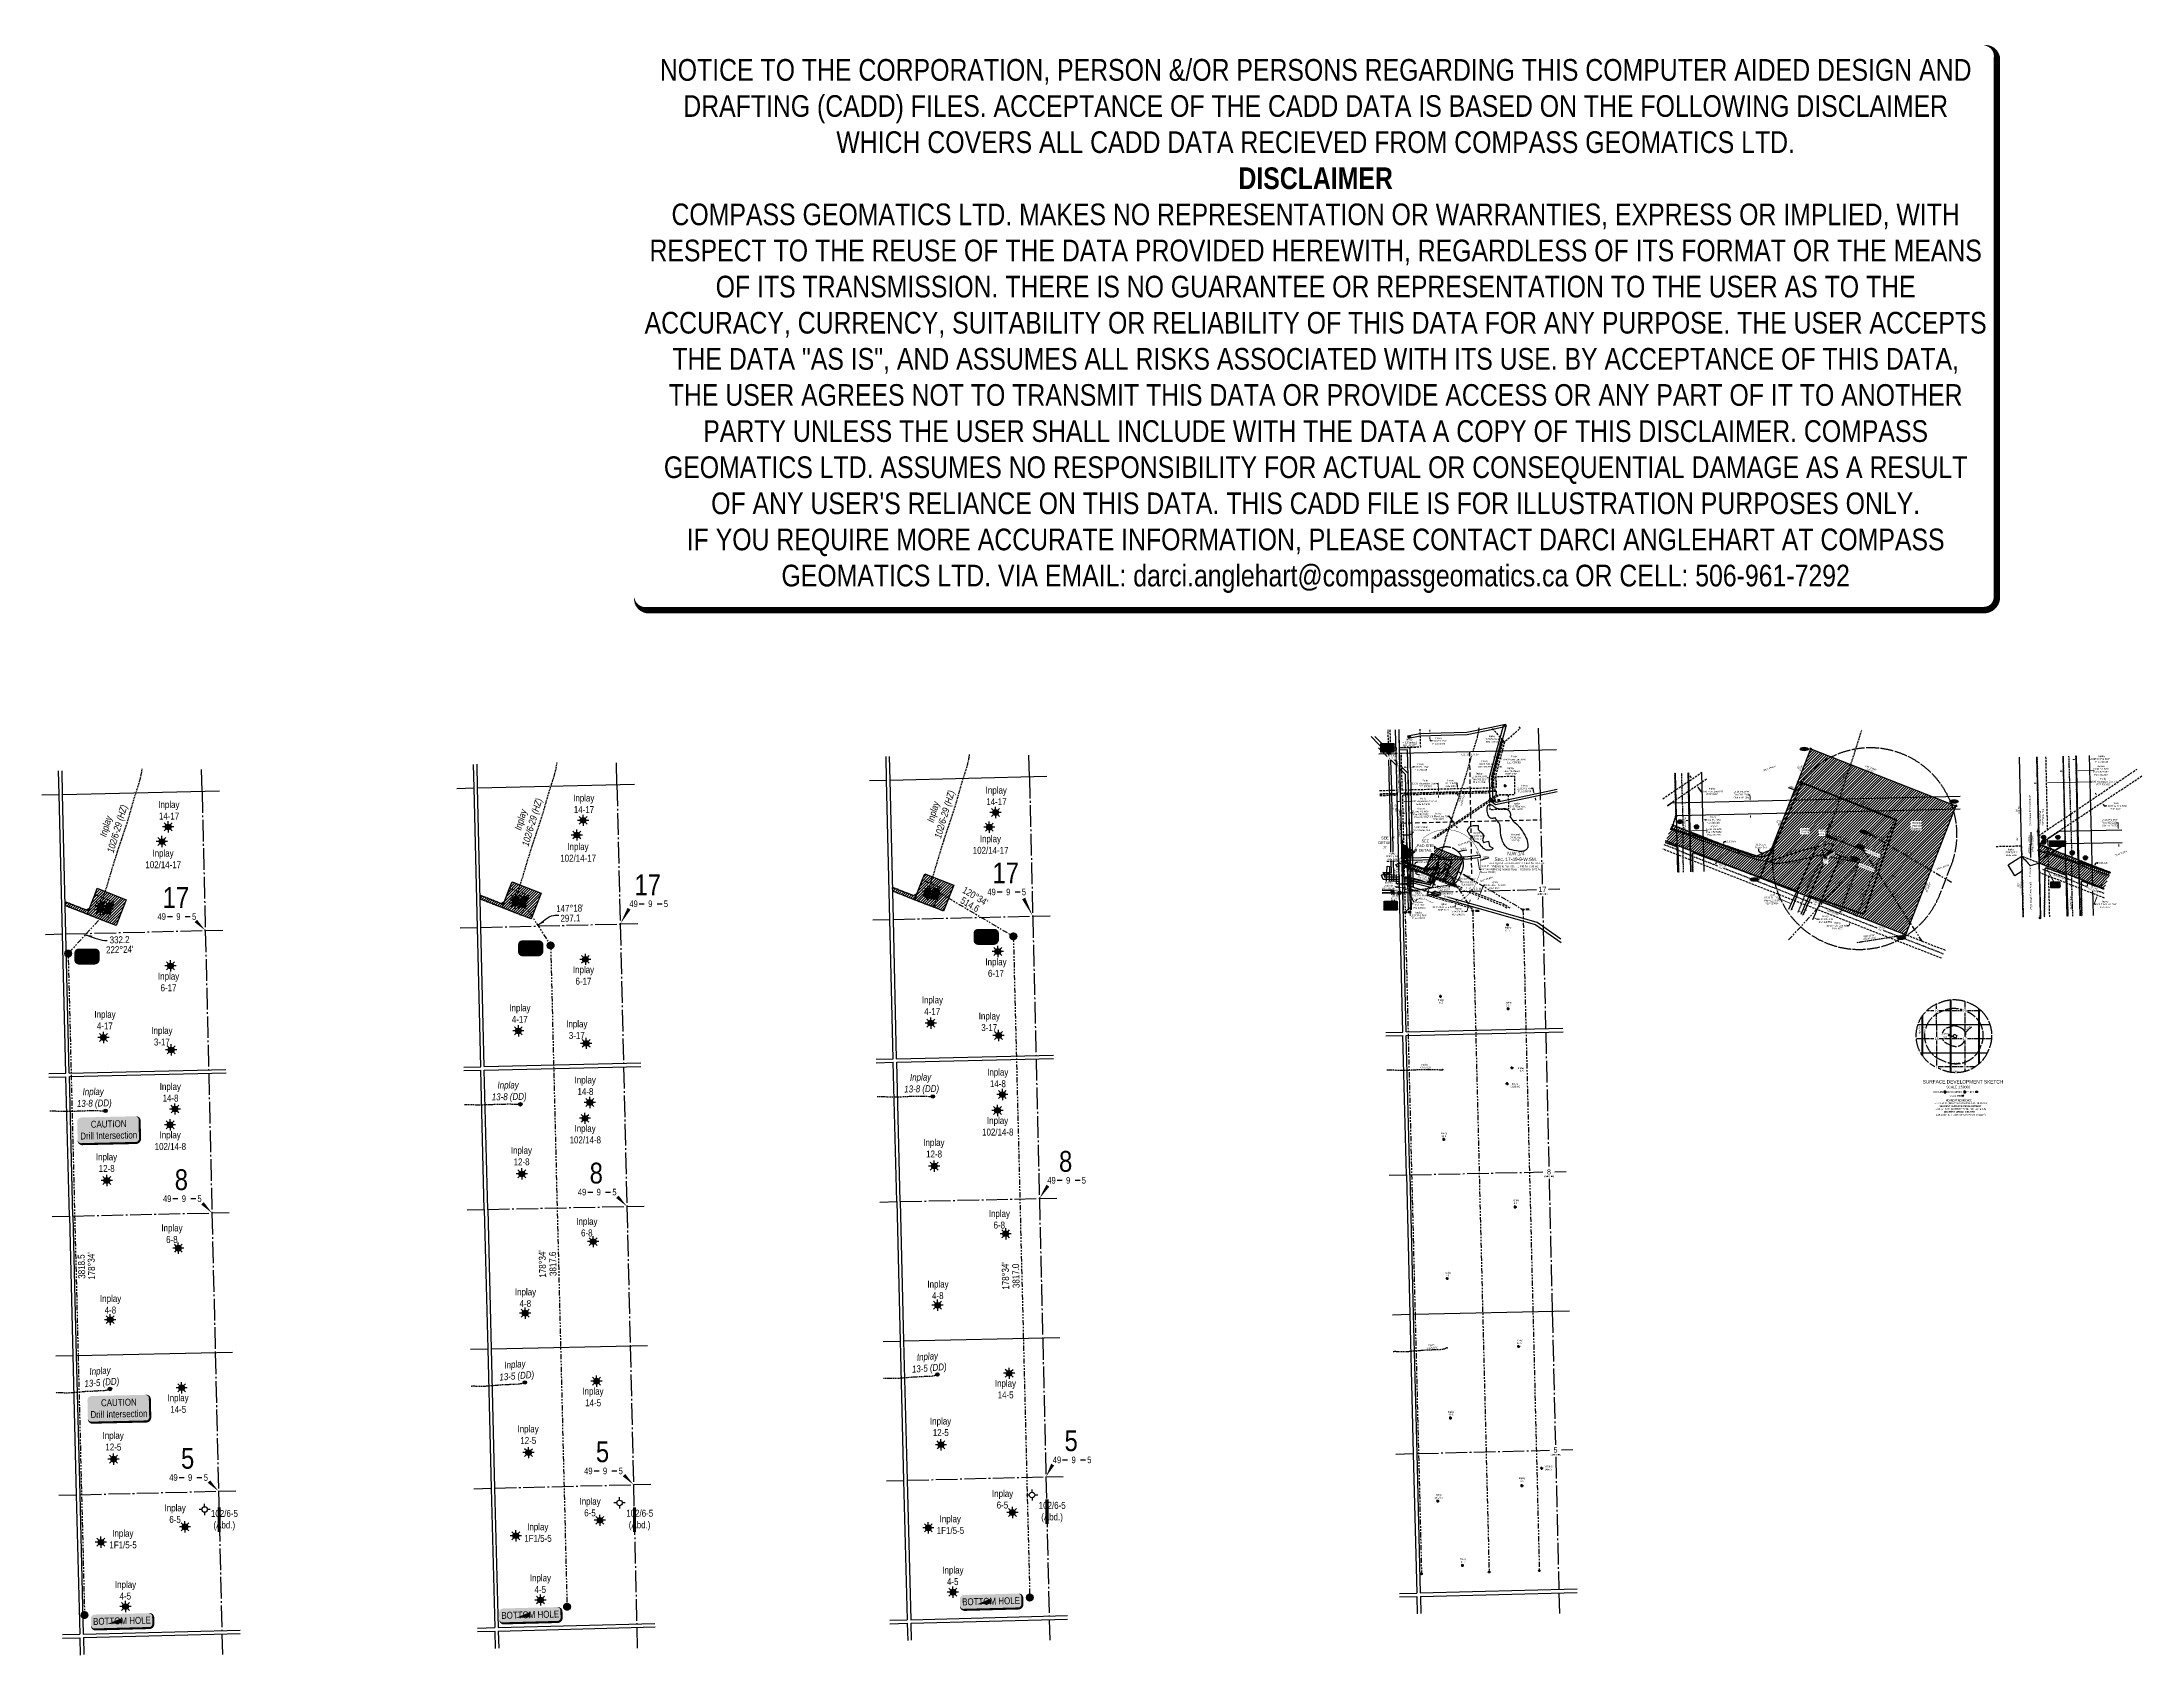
# Model space of a CAD drawing. Extents: x 606063 to 618175, y 5894688 to 5903993.
import ezdxf
from ezdxf.enums import TextEntityAlignment as Align

# ---------------------------------------------------------------- set-up
doc = ezdxf.new("R2010")
doc.units = 0
doc.header["$LTSCALE"] = 5
doc.header["$PDMODE"] = 34
doc.header["$PDSIZE"] = 0.5
for name, pattern in [('0', [1, 1, 0]), ('DASHED1', [0.375, 0.25, -0.125]), ('foc-ACCESSROAD', [3.75, 2.5, -1.25]), ('foc-BUFFER', [16.75, 15, -1.75]), ('foc-DOT', [1, 0.2, -0.8]), ('foc-DRILLPATH', [14.75, 6, -1.75, 1.75, -1.75, 1.75, -1.75]), ('foc-FLOWLINE', [3.75, 2.5, -1.25]), ('foc-LSD', [8, 5, -3]), ('foc-QUARTERLINE', [33, 25, -3, 2, -3]), ('foc-TIELINE', [1.875, 1.25, -0.625]), ('foc-TOPO-ephemeral', [6.25, 3.125, -0.625, 0.625, -0.625, 0.625, -0.625]), ('POWERLINE5', [7.8, 2.4, -0.6, 0.6, -0.6, 0.6, -0.6, 2.4]), ('UG_PIPE', [1.875, 1.25, -0.625])]:
    doc.linetypes.add(name, pattern=pattern)
doc.layers.get('Defpoints').update_dxf_attribs({"color": 9})
for name, color, linetype in [('10', 1, 'Continuous'), ('35', 37, 'Continuous'), ('9', 3, 'Continuous'), ('ABADATA-DRILL-T', 8, 'Continuous'), ('AS-CABLE', 224, 'foc-CABLE'), ('AS-PIPE-AG', 44, 'Continuous'), ('AS-PIPE-UG', 44, 'UG_PIPE'), ('AS-PIPE-UG-T', 44, 'Continuous'), ('AS-POWER', 104, 'foc-POWER'), ('AS-POWER-EXISTING', 72, 'POWERLINE5'), ('AS-POWER-T', 104, 'Continuous'), ('AS-RESIDENCE', 14, 'Continuous'), ('AS-SYMBOL', 7, 'Continuous'), ('AS-UNDERLAY-H', 141, 'Continuous'), ('AUX-BUFFER', 7, 'foc-BUFFER'), ('C-AR', 13, 'foc-ACCESSROAD'), ('C-FLOWLINE', 13, 'foc-FLOWLINE'), ('C-RW', 13, 'Continuous'), ('C-SYMBOL', 7, 'Continuous'), ('C-WS', 13, 'foc-ACCESSROAD'), ('C-WS-S', 13, 'Continuous'), ('CG-NOTES', 7, 'Continuous'), ('DETAIL-HZ-Existing', 8, 'foc-DOT'), ('DETAIL-T', 7, 'Continuous'), ('DRILL-T', 8, 'Continuous'), ('F-AR', 190, 'foc-ACCESSROAD'), ('F-EZE', 190, 'foc-FLOWLINE'), ('F-RW', 190, 'Continuous'), ('F-WS', 190, 'foc-ACCESSROAD'), ('L-AREAREQUIRED', 7, 'Continuous'), ('L-BD', 7, 'Continuous'), ('L-MON', 1, 'Continuous'), ('L-QSEC', 8, 'foc-QUARTERLINE'), ('L-ROAD-T', 7, 'Continuous'), ('L-SEC', 7, 'Continuous'), ('L-SECLBL', 7, 'Continuous'), ('L-SECQ', 8, 'foc-QUARTERLINE'), ('L-SECTION-LSD', 7, 'foc-LSD'), ('L-TIE', 7, 'foc-TIELINE'), ('P-CROSSINGS', 250, 'Continuous'), ('P-ELEVATION', 7, 'Continuous'), ('P-PDRILLPATH', 12, 'foc-DRILLPATH'), ('P-PROPOSED', 10, 'Continuous'), ('P-PROPOSED-EXISTING-H', 59, 'Continuous'), ('P-TXT', 4, 'Continuous'), ('S-7', 6, 'Continuous'), ('T-BUSH', 110, '0'), ('T-BUSH-T', 110, 'Continuous'), ('T-DRAW', 143, 'foc-TOPO-ephemeral'), ('T-TIE', 201, 'foc-TIELINE'), ('T-WATER-T', 170, 'Continuous'), ('WETLAND', 143, 'Continuous'), ('WETLAND-T', 146, 'Continuous')]:
    doc.layers.add(name, color=color, linetype=linetype)
for name, color, linetype, lineweight in [('AS-GENERAL', 48, 'Continuous', 18), ('C-FLOWLINE-T', 13, 'Continuous', 9), ('C-RW-T', 13, 'Continuous', 9), ('C-WS-T', 13, 'Continuous', 9), ('F-AR-T', 190, 'Continuous', 9), ('F-EZE-T', 190, 'Continuous', 9), ('F-RW-T', 190, 'Continuous', 9), ('F-WS-T', 190, 'Continuous', 9), ('T-TIE-T', 201, 'Continuous', 18)]:
    doc.layers.add(name, color=color, linetype=linetype, lineweight=lineweight)
doc.layers.add('DISCLAIMER', color=7, linetype='Continuous', plot=False)
doc.styles.add('100L', font='ARIALN.TTF', dxfattribs={"height": 11})
doc.styles.add('120', font='ARIALN.TTF', dxfattribs={"height": 13})
doc.styles.add('175L', font='ARIALN.TTF', dxfattribs={"height": 20})
doc.styles.add('60L', font='ARIALN.TTF', dxfattribs={"height": 7.35})
doc.styles.add('80', font='ARIALN.TTF', dxfattribs={"height": 10})
doc.styles.add('80CG', font='ARIALN.TTF', dxfattribs={"height": 10})
doc.styles.add('80L', font='ARIALN.TTF', dxfattribs={"height": 10})
doc.styles.add('80LS', font='ARIALNI.TTF', dxfattribs={"height": 10})
doc.styles.add('BOLD', font='ARIALNB.TTF')
doc.styles.add('Crossing', font='ARIALN.TTF', dxfattribs={"height": 10})
doc.styles.add('foc-LtypeFont', font='ARIALN.TTF', dxfattribs={"height": 7.35})
doc.styles.add('SIMPLEX', font='ARIALN.TTF')
doc.linetypes.add('foc-CABLE', pattern='A,2,-1,["C",foc-LtypeFont,S=0.2,R=0,X=-0.625,Y=-0.75],-1.24,8', length=12.24)
doc.linetypes.add('foc-POWER', pattern='A,6,-1,["P",foc-LtypeFont,S=0.2,R=0,X=-0.625,Y=-0.75],-1.24,4', length=12.24)
doc.linetypes.add('foc-POWER-NOLINE', pattern='A,0,-4,["P",foc-LtypeFont,S=0.2,R=0,X=-0.625,Y=-0.75],-8.24', length=12.24)
doc.linetypes.add('foc-TOPO-flowdirection-NOLINE', pattern='A,0,[">",foc-LtypeFont,S=0.3,R=0,X=0,Y=-0.945],-20,[">",foc-LtypeFont,S=0.3,R=0,X=0,Y=-0.945],0', length=20)
doc.dimstyles.new('CG2011', dxfattribs={"dimscale": 5, "dimtxt": 9, "dimasz": 2, "dimexe": 0.2, "dimexo": 0.0625, "dimgap": 0.5, "dimtad": 0, "dimtih": 1, "dimtoh": 1, "dimzin": 0, "dimdsep": 46, "dimtxsty": '80CG', "dimcen": 0.1, "dimse1": 1, "dimse2": 1, "dimclrd": 256, "dimclrt": 256, "dimaunit": 1, "dimadec": 4, "dimazin": 0, "dimtfac": 0.06, "dimtofl": 0, "dimtmove": 0, "dimatfit": 1, "dimfxl": 0.2, "dimtolj": 1, "dimtzin": 0, "dimlwd": -1, "dimarcsym": 0})
doc.dimstyles.new('COMPASS', dxfattribs={"dimscale": 5, "dimtxt": 10, "dimasz": 2.5, "dimexe": 0.2, "dimexo": 0.0625, "dimgap": 0.5, "dimtad": 0, "dimtih": 1, "dimtoh": 1, "dimzin": 0, "dimdsep": 46, "dimtxsty": '80', "dimcen": 0.1, "dimse1": 1, "dimse2": 1, "dimclrd": 256, "dimclrt": 256, "dimaunit": 1, "dimadec": 4, "dimazin": 0, "dimtfac": 0.06, "dimtofl": 0, "dimtmove": 0, "dimatfit": 1, "dimfxl": 0.2, "dimtolj": 1, "dimtzin": 0, "dimlwd": -1, "dimarcsym": 0})
doc.dimstyles.new('Compass 5 000', dxfattribs={"dimscale": 5, "dimtxt": 9, "dimasz": 2, "dimexe": 0.2, "dimexo": 0.0625, "dimgap": 0.5, "dimtad": 0, "dimtih": 1, "dimtoh": 1, "dimzin": 0, "dimdsep": 46, "dimtxsty": '80CG', "dimcen": 0.1, "dimse1": 1, "dimse2": 1, "dimclrd": 256, "dimclrt": 256, "dimaunit": 1, "dimadec": 4, "dimazin": 0, "dimtfac": 0.06, "dimtofl": 0, "dimtmove": 0, "dimatfit": 1, "dimfxl": 0.2, "dimtolj": 1, "dimtzin": 0, "dimlwd": -1, "dimarcsym": 0})
pattern_1 = [(45, (236.231, 2269.365), (-7.854701318, 7.854701318), [])]
pattern_2 = [(45, (1318.483, 7677.478), (-7.854701318, 7.854701318), [])]
pattern_3 = [(45, (236.231, 2269.365), (-7.854701318, 7.854701318), [])]

# ---------------------------------------------------------------- blocks, each defined once
blk = doc.blocks.new('L-SECLBL')
at = {"layer": '9', "color": 7}
for p, q in [((-5.1, -27.8), (-12.3, -27.8)), ((20.7, -27.8), (13.5, -27.8))]:
    blk.add_line(p, q, dxfattribs=at)
at = {"layer": '10', "color": 2, "style": 'SIMPLEX'}
blk.add_attdef('SEC', text='', height=30, dxfattribs=at).set_placement((0, 0), align=Align.MIDDLE)
at = {"layer": '10', "color": 5, "style": '80L'}
blk.add_attdef('TWP', text='', height=9.5, dxfattribs=at).set_placement((-14.4, -27.4), align=Align.MIDDLE_RIGHT)
blk.add_attdef('RGE', text='', height=9.5, dxfattribs=at).set_placement((3.6, -27.4), align=Align.MIDDLE_CENTER)
blk.add_attdef('MER', text='', height=9.5, dxfattribs=at).set_placement((23.2, -27.4), align=Align.MIDDLE_LEFT)
blk = doc.blocks.new('*D382')
at = {"layer": 'C-FLOWLINE-T', "transparency": 16777216}
for p, q in [((614359, 5899083), (614377, 5899129)), ((614377, 5899129), (614387, 5899129)), ((614348, 5899055), (614345, 5899046))]:
    blk.add_line(p, q, dxfattribs=at)
for points in [[(614358, 5899084), (614361, 5899082), (614356, 5899074)], [(614347, 5899056), (614350, 5899054), (614352, 5899064)]]:
    blk.add_solid(points, dxfattribs=at)
at = {"layer": 'Defpoints', "color": 0, "transparency": 16777216}
for p in [(614206, 5899121), (614210, 5899131), (614356, 5899074)]:
    blk.add_point(p, dxfattribs=at)
at = {"layer": 'C-FLOWLINE-T', "transparency": 16777216, "insert": (614442, 5899129), "char_height": 10, "attachment_point": 5, "style": '80CG'}
blk.add_mtext('\\A1;Inplay\\P10.06 Flow Line R/W\\PPLA 1677', dxfattribs=at)
blk = doc.blocks.new('*D383')
at = {"layer": 'F-EZE-T', "transparency": 16777216}
for p, q in [((614444, 5899867), (614434, 5899870)), ((614473, 5899860), (614492, 5899854))]:
    blk.add_line(p, q, dxfattribs=at)
for points in [[(614445, 5899869), (614444, 5899866), (614454, 5899865)], [(614474, 5899861), (614473, 5899858), (614463, 5899862)]]:
    blk.add_solid(points, dxfattribs=at)
at = {"layer": 'F-EZE-T', "transparency": 16777216, "insert": (614552, 5899854), "char_height": 10, "attachment_point": 5, "style": '80CG', "bg_fill": 3, "box_fill_scale": 1.1, "bg_fill_color": 256, "bg_fill_true_color": 13158600, "bg_fill_transparency": 0}
blk.add_mtext('\\A1;Fortis\\P10.00 Power Line R/W\\PEZE 030098', dxfattribs=at)
at = {"layer": 'Defpoints', "color": 0, "transparency": 16777216}
for p in [(614446, 5899836), (614454, 5899865), (614456, 5899833)]:
    blk.add_point(p, dxfattribs=at)
blk = doc.blocks.new('*D384')
at = {"layer": 'Defpoints', "color": 0, "transparency": 16777216}
for p in [(613910, 5899612), (613904, 5899436), (613914, 5899437)]:
    blk.add_point(p, dxfattribs=at)
at = {"layer": 'F-EZE-T', "transparency": 16777216}
for p, q in [((613890, 5899611), (613880, 5899611)), ((613920, 5899612), (613964, 5899613))]:
    blk.add_line(p, q, dxfattribs=at)
for points in [[(613890, 5899613), (613890, 5899610), (613900, 5899611)], [(613920, 5899614), (613920, 5899610), (613910, 5899612)]]:
    blk.add_solid(points, dxfattribs=at)
at = {"layer": 'F-EZE-T', "transparency": 16777216, "insert": (614029, 5899613), "char_height": 10, "attachment_point": 5, "style": '80CG'}
blk.add_mtext('\\A1;Fortis\\P10.00 Vegetation Control\\PEZE 870408', dxfattribs=at)
blk = doc.blocks.new('*D385')
at = {"layer": 'Defpoints', "color": 0, "transparency": 16777216}
for p in [(613929, 5899653), (613944, 5899653)]:
    blk.add_point(p, dxfattribs=at)
at = {"layer": 'F-RW-T', "transparency": 16777216}
for p, q in [((613921, 5899545), (613911, 5899544)), ((613956, 5899546), (613976, 5899546))]:
    blk.add_line(p, q, dxfattribs=at)
for points in [[(613921, 5899546), (613921, 5899543), (613931, 5899545)], [(613956, 5899547), (613956, 5899544), (613946, 5899545)]]:
    blk.add_solid(points, dxfattribs=at)
at = {"layer": 'F-RW-T', "transparency": 16777216, "insert": (614015, 5899546), "char_height": 10, "attachment_point": 5, "style": '80CG', "bg_fill": 3, "box_fill_scale": 1.1, "bg_fill_color": 256, "bg_fill_true_color": 13158600, "bg_fill_transparency": 0}
blk.add_mtext('\\A1;Keyera\\P15.00 P/L R/W\\PPlan 052 5152\\PPLA 034290', dxfattribs=at)
at = {"layer": 'Defpoints', "color": 0, "transparency": 16777216}
blk.add_point((613946, 5899545), dxfattribs=at)
blk = doc.blocks.new('*D377')
at = {"layer": 'C-WS-S', "transparency": 16777216}
for p, q in [((614225, 5899717), (614215, 5899717)), ((614226, 5899696), (614225, 5899717)), ((614227, 5899656), (614227, 5899646))]:
    blk.add_line(p, q, dxfattribs=at)
for points in [[(614228, 5899697), (614224, 5899696), (614226, 5899686)], [(614228, 5899656), (614225, 5899656), (614227, 5899666)]]:
    blk.add_solid(points, dxfattribs=at)
at = {"layer": 'C-WS-S', "transparency": 16777216, "insert": (614187, 5899717), "char_height": 10, "attachment_point": 5, "style": '80CG', "bg_fill": 3, "box_fill_scale": 1.1, "bg_fill_color": 256, "bg_fill_true_color": 13158600, "bg_fill_transparency": 0}
blk.add_mtext('\\A1;Inplay\\P20.12 A/R\\PROE 3487', dxfattribs=at)
at = {"layer": 'Defpoints', "color": 0, "transparency": 16777216}
for p in [(614207, 5899686), (614226, 5899686), (614207, 5899666)]:
    blk.add_point(p, dxfattribs=at)
blk = doc.blocks.new('*D378')
at = {"layer": 'C-WS-S', "transparency": 16777216}
for p, q in [((614211, 5899003), (614201, 5899003)), ((614213, 5899012), (614211, 5899003)), ((614222, 5899041), (614224, 5899051))]:
    blk.add_line(p, q, dxfattribs=at)
for points in [[(614212, 5899013), (614215, 5899012), (614216, 5899022)], [(614220, 5899042), (614223, 5899041), (614219, 5899032)]]:
    blk.add_solid(points, dxfattribs=at)
at = {"layer": 'C-WS-S', "transparency": 16777216, "insert": (614146, 5899003), "char_height": 10, "attachment_point": 5, "style": '80CG', "bg_fill": 3, "box_fill_scale": 1.1, "bg_fill_color": 256, "bg_fill_true_color": 13158600, "bg_fill_transparency": 0}
blk.add_mtext('\\A1;Inplay\\P10.06 Flow Line R/W\\PROE 3422', dxfattribs=at)
at = {"layer": 'Defpoints', "color": 0, "transparency": 16777216}
for p in [(614067, 5899074), (614065, 5899065), (614216, 5899022)]:
    blk.add_point(p, dxfattribs=at)
blk = doc.blocks.new('*D379')
at = {"layer": 'C-WS-S', "transparency": 16777216}
for p, q in [((614433, 5899824), (614417, 5899828)), ((614471, 5899814), (614481, 5899811))]:
    blk.add_line(p, q, dxfattribs=at)
for points in [[(614433, 5899825), (614432, 5899822), (614442, 5899821)], [(614472, 5899815), (614471, 5899812), (614462, 5899816)]]:
    blk.add_solid(points, dxfattribs=at)
at = {"layer": 'C-WS-S', "transparency": 16777216, "insert": (614383, 5899828), "char_height": 10, "attachment_point": 5, "style": '80CG', "bg_fill": 3, "box_fill_scale": 1.1, "bg_fill_color": 256, "bg_fill_true_color": 13158600, "bg_fill_transparency": 0}
blk.add_mtext('\\A1;Inplay\\P20.00 A/R\\PLOC 001200', dxfattribs=at)
at = {"layer": 'Defpoints', "color": 0, "transparency": 16777216}
for p in [(614439, 5899810), (614458, 5899805), (614462, 5899816)]:
    blk.add_point(p, dxfattribs=at)
blk = doc.blocks.new('*D380')
at = {"layer": 'C-WS-S', "transparency": 16777216}
for p, q in [((614402, 5899748), (614392, 5899748)), ((614437, 5899749), (614447, 5899749))]:
    blk.add_line(p, q, dxfattribs=at)
for points in [[(614402, 5899750), (614402, 5899747), (614412, 5899749)], [(614437, 5899751), (614437, 5899747), (614427, 5899749)]]:
    blk.add_solid(points, dxfattribs=at)
at = {"layer": 'C-WS-S', "transparency": 16777216, "insert": (614353, 5899748), "char_height": 10, "attachment_point": 5, "style": '80CG', "bg_fill": 3, "box_fill_scale": 1.1, "bg_fill_color": 256, "bg_fill_true_color": 13158600, "bg_fill_transparency": 0}
blk.add_mtext('\\A1;Inplay\\P15.00 P/L R/W\\PPlan 032 2164\\PPLA 012040', dxfattribs=at)
at = {"layer": 'Defpoints', "color": 0, "transparency": 16777216}
for p in [(614412, 5899749), (614412, 5899743), (614427, 5899743)]:
    blk.add_point(p, dxfattribs=at)
blk = doc.blocks.new('GAS')
h = blk.add_hatch(color=255)
h.dxf.hatch_style = 1
edge = h.paths.add_edge_path()
edge.add_arc((0, 0), 0.9, 0, 360)
for p, q in [((-0.81, 0), (-1.62, 0)), ((-0.57, 0.57), (-1.14, 1.14)), ((0, 0.81), (0, 1.62)), ((0.57, 0.57), (1.14, 1.14)), ((1.62, 0), (0.81, 0)), ((-0.57, -0.57), (-1.14, -1.14)), ((0, -0.81), (0, -1.62)), ((1.14, -1.14), (0.57, -0.57))]:
    blk.add_line(p, q)
blk.add_circle((0, 0), 0.8)
blk = doc.blocks.new('*D381')
at = {"layer": 'Defpoints', "color": 0, "transparency": 16777216}
for p in [(614117, 5899654), (614161, 5899665), (614161, 5899655)]:
    blk.add_point(p, dxfattribs=at)
at = {"layer": 'F-EZE-T', "transparency": 16777216}
for p, q in [((614116, 5899716), (614106, 5899716)), ((614117, 5899674), (614116, 5899716)), ((614117, 5899644), (614118, 5899634))]:
    blk.add_line(p, q, dxfattribs=at)
for points in [[(614118, 5899674), (614115, 5899674), (614117, 5899664)], [(614119, 5899644), (614116, 5899644), (614117, 5899654)]]:
    blk.add_solid(points, dxfattribs=at)
at = {"layer": 'F-EZE-T', "transparency": 16777216, "insert": (614041, 5899716), "char_height": 10, "attachment_point": 5, "style": '80CG'}
blk.add_mtext('\\A1;Fortis\\P10.00 Vegetation Control\\PEZE 870408', dxfattribs=at)
blk = doc.blocks.new('*D386')
at = {"layer": 'C-RW-T', "transparency": 16777216}
for p, q in [((613950, 5899164), (613949, 5899174)), ((613950, 5899129), (613951, 5899119)), ((613954, 5898955), (613951, 5899119)), ((613964, 5898955), (613954, 5898955))]:
    blk.add_line(p, q, dxfattribs=at)
for points in [[(613951, 5899164), (613948, 5899164), (613950, 5899154)], [(613952, 5899129), (613949, 5899129), (613950, 5899139)]]:
    blk.add_solid(points, dxfattribs=at)
at = {"layer": 'Defpoints', "color": 0, "transparency": 16777216}
for p in [(613932, 5899154), (613932, 5899139), (613950, 5899154)]:
    blk.add_point(p, dxfattribs=at)
at = {"layer": 'C-RW-T', "transparency": 16777216, "insert": (614003, 5898955), "char_height": 10, "attachment_point": 5, "style": '80CG', "bg_fill": 3, "box_fill_scale": 1.1, "bg_fill_color": 256, "bg_fill_true_color": 13158600, "bg_fill_transparency": 0}
blk.add_mtext('\\A1;Inplay\\P15.00 P/L R/W\\PPLA 230938', dxfattribs=at)
blk = doc.blocks.new('*D387')
at = {"layer": 'C-RW', "transparency": 16777216}
for p, q in [((614663, 5899687), (614653, 5899687)), ((614668, 5899664), (614663, 5899687)), ((614675, 5899630), (614677, 5899620))]:
    blk.add_line(p, q, dxfattribs=at)
for points in [[(614669, 5899665), (614666, 5899664), (614670, 5899654)], [(614677, 5899630), (614673, 5899630), (614673, 5899640)]]:
    blk.add_solid(points, dxfattribs=at)
at = {"layer": 'Defpoints', "color": 0, "transparency": 16777216}
for p in [(614623, 5899645), (614626, 5899630), (614673, 5899640)]:
    blk.add_point(p, dxfattribs=at)
at = {"layer": 'C-RW', "transparency": 16777216, "insert": (614614, 5899687), "char_height": 10, "attachment_point": 5, "style": '80CG'}
blk.add_mtext('\\A1;Inplay\\P15.00 P/L R/W\\PPLA 240039', dxfattribs=at)
blk = doc.blocks.new('*D388')
at = {"layer": 'C-RW-T', "transparency": 16777216}
for p, q in [((614083, 5899224), (614074, 5899228)), ((614115, 5899210), (614235, 5899157)), ((614235, 5899157), (614245, 5899157))]:
    blk.add_line(p, q, dxfattribs=at)
for points in [[(614084, 5899226), (614083, 5899223), (614093, 5899220)], [(614116, 5899212), (614115, 5899208), (614106, 5899214)]]:
    blk.add_solid(points, dxfattribs=at)
at = {"layer": 'Defpoints', "color": 0, "transparency": 16777216}
for p in [(614081, 5899195), (614106, 5899214), (614095, 5899189)]:
    blk.add_point(p, dxfattribs=at)
at = {"layer": 'C-RW-T', "transparency": 16777216, "insert": (614285, 5899157), "char_height": 10, "attachment_point": 5, "style": '80CG'}
blk.add_mtext('\\A1;Inplay\\P15.00 P/L R/W\\PPlan 012 3586\\PPLA 010634', dxfattribs=at)
blk = doc.blocks.new('RISER')
h = blk.add_hatch(color=255)
h.dxf.hatch_style = 1
edge = h.paths.add_edge_path()
edge.add_arc((0, 0), 0.7, 0, 360)
blk.add_hatch(color=48).paths.add_polyline_path([(0.6, -0.2), (-0.6, -0.2, 0.774597)])
at = {"color": 48}
blk.add_line((-0.6, -0.2), (0.6, -0.2), dxfattribs=at)
blk.add_circle((0, 0), 0.6, dxfattribs=at)
blk = doc.blocks.new('POWERPOLE')
h = blk.add_hatch(color=255)
edge = h.paths.add_edge_path()
edge.add_arc((0, 0), 0.96, 0, 360)
at = {"linetype": 'Continuous'}
for p, q in [((0.7, -0.7), (-0.7, 0.7)), ((-0.7, -0.7), (0.7, 0.7))]:
    blk.add_line(p, q, dxfattribs=at)
blk.add_circle((0, 0), 0.96, dxfattribs=at)
blk = doc.blocks.new('*D391')
at = {"layer": 'C-WS-S', "transparency": 16777216}
for p, q in [((614181, 5899526), (614171, 5899526)), ((614203, 5899493), (614181, 5899526)), ((614220, 5899468), (614225, 5899460))]:
    blk.add_line(p, q, dxfattribs=at)
for points in [[(614204, 5899494), (614201, 5899492), (614208, 5899485)], [(614221, 5899469), (614218, 5899467), (614214, 5899476)]]:
    blk.add_solid(points, dxfattribs=at)
at = {"layer": 'Defpoints', "color": 0, "transparency": 16777216}
for p in [(614214, 5899476), (614127, 5899430), (614133, 5899421)]:
    blk.add_point(p, dxfattribs=at)
at = {"layer": 'C-WS-S', "transparency": 16777216, "insert": (614116, 5899526), "char_height": 10, "attachment_point": 5, "style": '80CG'}
blk.add_mtext('\\A1;Inplay\\P10.06 Flow Line R/W\\PROE 3487', dxfattribs=at)
blk = doc.blocks.new('*D392')
at = {"layer": 'C-RW-T', "transparency": 16777216}
for p, q in [((613930, 5899809), (613920, 5899809)), ((613965, 5899810), (613975, 5899811))]:
    blk.add_line(p, q, dxfattribs=at)
for points in [[(613930, 5899811), (613930, 5899808), (613940, 5899810)], [(613965, 5899812), (613965, 5899809), (613955, 5899810)]]:
    blk.add_solid(points, dxfattribs=at)
at = {"layer": 'Defpoints', "color": 0, "transparency": 16777216}
for p in [(613955, 5899810), (613947, 5899541), (613962, 5899541)]:
    blk.add_point(p, dxfattribs=at)
at = {"layer": 'C-RW-T', "transparency": 16777216, "insert": (614014, 5899811), "char_height": 10, "attachment_point": 5, "style": '80CG'}
blk.add_mtext('\\A1;Inplay\\P15.00 P/L R/W\\PPLA 240048', dxfattribs=at)
blk = doc.blocks.new('*U394')
h = blk.add_hatch(color=254)
edge = h.paths.add_edge_path()
edge.add_line((-36, -28), (36, -28))
edge.add_arc((36, -22), 6, 270, 360)
edge.add_line((42, -22), (42, 21))
edge.add_arc((36, 21), 6, 0, 90)
edge.add_line((36, 27), (-36, 27))
edge.add_arc((-36, 21), 6, 90, 180)
edge.add_line((-42, 21), (-42, -22))
edge.add_arc((-36, -22), 6, 180, 270)
at = {"color": 1, "flags": 128}
blk.add_lwpolyline([(-36, -28, 3, 3, 0), (36, -28, 3, 3, 0.414214), (42, -22, 3, 3, 0), (42, 21, 3, 0, 0.414214), (36, 27, 0, 0, 0), (-36, 27, 0, 0, 0.414214), (-42, 21, 0, 0, 0), (-42, -22, 0, 3, 0.414214)], format="xyseb", close=True, dxfattribs=at)
blk.add_lwpolyline([(-30, -10, 0, 10, 0), (0, 0, 5, 5, 0)], format="xyseb", dxfattribs=at)
at = {"color": 1, "style": '80'}
blk.add_attdef('ENTER_TEXT_001', (-36, -5), '', height=10, dxfattribs=at)
blk = doc.blocks.new('PIG')
h = blk.add_hatch(color=255)
h.dxf.hatch_style = 1
edge = h.paths.add_edge_path()
edge.add_arc((0, 0), 0.85, 0, 360)
at = {"layer": 'AS-SYMBOL'}
h = blk.add_hatch(color=48, dxfattribs=at)
h.dxf.hatch_style = 1
h.paths.add_polyline_path([(-0.1, 0, 1), (-0.6, 0, 1)])
h = blk.add_hatch(color=48, dxfattribs=at)
h.dxf.hatch_style = 1
h.paths.add_polyline_path([(0.1, 0, 1), (0.6, 0, 1)])
at = {"layer": 'AS-SYMBOL', "color": 48}
for centre, radius in [((0, 0), 0.75), ((-0.3, 0), 0.225), ((0.3, 0), 0.225)]:
    blk.add_circle(centre, radius, dxfattribs=at)
blk = doc.blocks.new('fdia')
at = {"color": 255, "const_width": 1}
blk.add_lwpolyline([(-0.5, 0, 1), (0.5, 0, 1)], format="xyb", close=True, dxfattribs=at)
blk = doc.blocks.new('Fdiaa')
blk.add_blockref('fdia', (0, 0))
blk = doc.blocks.new('fdib')
at = {"color": 1, "const_width": 1.6}
blk.add_lwpolyline([(-0.4, 0, 1), (0.4, 0, 1)], format="xyb", close=True, dxfattribs=at)
at = {"color": 1}
blk.add_circle((0, 0), 0.8, dxfattribs=at)
blk = doc.blocks.new('Fdibb')
blk.add_blockref('fdib', (0, 0))
blk = doc.blocks.new('fdicc')
for name in ['Fdibb', 'Fdiaa']:
    blk.add_blockref(name, (0, 0))
blk = doc.blocks.new('FDI')
blk.add_blockref('fdicc', (0, 0))
blk = doc.blocks.new('STRIA')
blk.add_hatch(color=255).paths.add_polyline_path([(0, 1.5), (-1.5, -0.9), (1.4, -0.9)])
blk = doc.blocks.new('STRIAA')
blk.add_blockref('STRIA', (0, 0))
blk = doc.blocks.new('STRIB')
at = {"color": 1}
blk.add_solid([(-1.1, -0.7), (0, 1.1), (1, -0.7)], dxfattribs=at)
blk = doc.blocks.new('STRIBB')
blk.add_blockref('STRIB', (0, 0))
blk = doc.blocks.new('STRICC')
for name in ['STRIAA', 'STRIBB']:
    blk.add_blockref(name, (0, 0))
blk = doc.blocks.new('fdspike')
blk.add_blockref('STRICC', (0, 0))
blk = doc.blocks.new('TRIA')
blk.add_hatch(color=255).paths.add_polyline_path([(0, 1.5), (-1.5, -0.9), (1.4, -0.9)])
blk = doc.blocks.new('TRIAA')
blk.add_blockref('TRIA', (0, 0))
blk = doc.blocks.new('TRIB')
at = {"color": 1}
blk.add_lwpolyline([(-1.1, -0.7), (0, 1.1), (1, -0.7)], close=True, dxfattribs=at)
blk = doc.blocks.new('TRIBB')
blk.add_blockref('TRIB', (0, 0))
blk = doc.blocks.new('TRICC')
for name in ['TRIAA', 'TRIBB']:
    blk.add_blockref(name, (0, 0))
blk = doc.blocks.new('plspike')
blk.add_blockref('TRICC', (0, 0))
blk = doc.blocks.new('WC')
at = {"layer": 'L-MON'}
h = blk.add_hatch(color=255, dxfattribs=at)
h.dxf.hatch_style = 1
edge = h.paths.add_edge_path()
edge.add_arc((0, 0), 0.9, 0, 360)
at = {"layer": 'L-MON', "color": 240, "flags": 128}
for points in [[(-0.62, 0.5), (-1.23, 1.12)], [(0.52, 0.61), (1.13, 1.21)], [(-1.18, -1.18), (-0.56, -0.57)], [(1.16, -1.18), (0.56, -0.57)]]:
    blk.add_lwpolyline(points, dxfattribs=at)
at = {"layer": 'L-MON', "color": 240}
for radius in [0.8, 0.373]:
    blk.add_circle((0, 0), radius, dxfattribs=at)
blk = doc.blocks.new('*D421')
at = {"layer": 'Defpoints', "color": 0, "transparency": 16777216}
for p in [(614329, 5899300), (614331, 5899286), (614343, 5899287)]:
    blk.add_point(p, dxfattribs=at)
at = {"layer": 'F-RW-T', "transparency": 16777216}
for p, q in [((614340, 5899312), (614338, 5899322)), ((614345, 5899278), (614353, 5899220)), ((614353, 5899220), (614363, 5899220))]:
    blk.add_line(p, q, dxfattribs=at)
for points in [[(614342, 5899312), (614338, 5899312), (614341, 5899302)], [(614347, 5899278), (614343, 5899277), (614343, 5899287)]]:
    blk.add_solid(points, dxfattribs=at)
at = {"layer": 'F-RW-T', "transparency": 16777216, "insert": (614402, 5899220), "char_height": 10, "attachment_point": 5, "style": '80CG'}
blk.add_mtext('\\A1;15.00 P/L R/W\\PPlan 982 2886\\P(Not on PLSR)', dxfattribs=at)
blk = doc.blocks.new('*U509')
at = {"layer": '35', "color": 3}
blk.add_circle((0, 0), 10, dxfattribs=at)
at = {"layer": '35', "color": 3, "style": '80'}
blk.add_attdef('RP_001', (-27, 9), '', height=10, dxfattribs=at)
blk = doc.blocks.new('*D527')
at = {"layer": 'C-FLOWLINE-T', "transparency": 16777216}
for p, q in [((616513, 5898970), (616516, 5898979)), ((616483, 5898895), (616473, 5898895)), ((616487, 5898905), (616483, 5898895))]:
    blk.add_line(p, q, dxfattribs=at)
for points in [[(616511, 5898971), (616514, 5898969), (616509, 5898961)], [(616485, 5898905), (616489, 5898904), (616491, 5898914)]]:
    blk.add_solid(points, dxfattribs=at)
at = {"layer": 'Defpoints', "color": 0, "transparency": 16777216}
for p in [(616491, 5898914), (616549, 5898891), (616567, 5898938)]:
    blk.add_point(p, dxfattribs=at)
at = {"layer": 'C-FLOWLINE-T', "transparency": 16777216, "insert": (616418, 5898895), "char_height": 10, "attachment_point": 5, "style": '80CG'}
blk.add_mtext('\\A1;Inplay\\P10.06 Flow Line R/W\\PPLA 1677', dxfattribs=at)
blk = doc.blocks.new('*D528')
at = {"layer": 'C-RW-T', "transparency": 16777216}
for p, q in [((616089, 5899049), (616079, 5899049)), ((616143, 5899025), (616089, 5899049)), ((616230, 5898987), (616239, 5898983))]:
    blk.add_line(p, q, dxfattribs=at)
for points in [[(616143, 5899027), (616142, 5899024), (616152, 5899021)], [(616230, 5898989), (616229, 5898986), (616220, 5898991)]]:
    blk.add_solid(points, dxfattribs=at)
at = {"layer": 'Defpoints', "color": 0, "transparency": 16777216}
for p in [(616221, 5899179), (616290, 5899148), (616220, 5898991)]:
    blk.add_point(p, dxfattribs=at)
at = {"layer": 'C-RW-T', "transparency": 16777216, "insert": (616040, 5899049), "char_height": 10, "attachment_point": 5, "style": '80CG'}
blk.add_mtext('\\A1;Inplay\\P15.00 P/L R/W\\PPlan 012 3586\\PPLA 010634', dxfattribs=at)
blk = doc.blocks.new('*D529')
at = {"layer": 'Defpoints', "color": 0, "transparency": 16777216}
for p in [(615856, 5899613), (615858, 5899538), (615916, 5899539)]:
    blk.add_point(p, dxfattribs=at)
at = {"layer": 'F-RW-T', "transparency": 16777216}
for p, q in [((615903, 5899650), (615913, 5899650)), ((615913, 5899650), (615914, 5899634)), ((615914, 5899624), (615914, 5899634)), ((615916, 5899529), (615917, 5899519))]:
    blk.add_line(p, q, dxfattribs=at)
for points in [[(615916, 5899624), (615912, 5899624), (615914, 5899614)], [(615918, 5899529), (615915, 5899529), (615916, 5899539)]]:
    blk.add_solid(points, dxfattribs=at)
at = {"layer": 'F-RW-T', "transparency": 16777216, "insert": (615864, 5899650), "char_height": 10, "attachment_point": 5, "style": '80CG'}
blk.add_mtext('\\A1;15.00 P/L R/W\\PPlan 982 2886\\P(Not on PLSR)', dxfattribs=at)
blk = doc.blocks.new('*D530')
at = {"layer": 'Defpoints', "color": 0, "transparency": 16777216}
for p in [(615568, 5899442), (615500, 5899129), (615575, 5899131)]:
    blk.add_point(p, dxfattribs=at)
at = {"layer": 'F-RW-T', "transparency": 16777216}
for p, q in [((615483, 5899440), (615473, 5899440)), ((615578, 5899442), (615666, 5899444))]:
    blk.add_line(p, q, dxfattribs=at)
for points in [[(615483, 5899441), (615483, 5899438), (615493, 5899440)], [(615577, 5899444), (615578, 5899440), (615568, 5899442)]]:
    blk.add_solid(points, dxfattribs=at)
at = {"layer": 'F-RW-T', "transparency": 16777216, "insert": (615705, 5899444), "char_height": 10, "attachment_point": 5, "style": '80CG'}
blk.add_mtext('\\A1;Keyera\\P15.00 P/L R/W\\PPlan 052 5152\\PPLA 034290', dxfattribs=at)
blk = doc.blocks.new('we')
at = {"layer": 'P-ELEVATION'}
h = blk.add_hatch(color=111, dxfattribs=at)
h.dxf.hatch_style = 1
edge = h.paths.add_edge_path()
edge.add_ellipse((0, 0), major_axis=(-24.4, 0), ratio=0.410256, start_angle=0, end_angle=360)
at = {"layer": 'P-ELEVATION', "color": 7, "flags": 128}
blk.add_lwpolyline([(0, 0, 12.5, 0, 0), (-12, -6, 0, 0, 0)], format="xyseb", dxfattribs=at)
at = {"layer": 'P-ELEVATION', "color": 7}
blk.add_ellipse((0, 0), major_axis=(-24.4, 0), ratio=0.410256, dxfattribs=at)
at = {"layer": 'P-ELEVATION', "style": '80'}
blk.add_attdef('ELEVATION', text='', height=10, dxfattribs=at).set_placement((0, 0), align=Align.MIDDLE_CENTER)
blk = doc.blocks.new('*D531')
at = {"layer": 'C-WS-S', "transparency": 16777216}
for p, q in [((615575, 5899751), (615569, 5899759)), ((615613, 5899694), (615630, 5899670)), ((615630, 5899670), (615640, 5899670))]:
    blk.add_line(p, q, dxfattribs=at)
for points in [[(615576, 5899752), (615574, 5899750), (615581, 5899743)], [(615615, 5899695), (615612, 5899693), (615608, 5899703)]]:
    blk.add_solid(points, dxfattribs=at)
at = {"layer": 'Defpoints', "color": 0, "transparency": 16777216}
for p in [(615608, 5899703), (615609, 5899762), (615636, 5899722)]:
    blk.add_point(p, dxfattribs=at)
at = {"layer": 'C-WS-S', "transparency": 16777216, "insert": (615695, 5899670), "char_height": 10, "attachment_point": 5, "style": '80CG'}
blk.add_mtext('\\A1;Inplay\\P10.06 Flow Line R/W\\PROE 3487', dxfattribs=at)
blk = doc.blocks.new('*D532')
at = {"layer": 'Defpoints', "color": 0, "transparency": 16777216}
for p in [(615724, 5899376), (615758, 5899362), (615688, 5899283)]:
    blk.add_point(p, dxfattribs=at)
at = {"layer": 'P-TXT', "transparency": 16777216}
for p, q in [((615762, 5899372), (615765, 5899381)), ((615765, 5899381), (615775, 5899381)), ((615718, 5899260), (615714, 5899251))]:
    blk.add_line(p, q, dxfattribs=at)
for points in [[(615760, 5899372), (615763, 5899371), (615758, 5899362)], [(615716, 5899261), (615719, 5899259), (615722, 5899269)]]:
    blk.add_solid(points, dxfattribs=at)
at = {"layer": 'P-TXT', "transparency": 16777216, "insert": (615803, 5899381), "char_height": 10, "attachment_point": 5, "style": '80CG'}
blk.add_mtext('\\A1;20.00 A/R', dxfattribs=at)
blk = doc.blocks.new('*D535')
at = {"layer": 'C-RW-T', "transparency": 16777216}
for p, q in [((615556, 5899503), (615546, 5899503)), ((615651, 5899505), (615661, 5899506))]:
    blk.add_line(p, q, dxfattribs=at)
for points in [[(615556, 5899505), (615556, 5899502), (615566, 5899503)], [(615651, 5899507), (615651, 5899504), (615641, 5899505)]]:
    blk.add_solid(points, dxfattribs=at)
at = {"layer": 'Defpoints', "color": 0, "transparency": 16777216}
for p in [(615564, 5899576), (615639, 5899578), (615641, 5899505)]:
    blk.add_point(p, dxfattribs=at)
at = {"layer": 'C-RW-T', "transparency": 16777216, "insert": (615700, 5899506), "char_height": 10, "attachment_point": 5, "style": '80CG'}
blk.add_mtext('\\A1;Inplay\\P15.00 P/L R/W\\PPLA 240048', dxfattribs=at)
blk = doc.blocks.new('TEMP')
h = blk.add_hatch(color=255)
h.dxf.hatch_style = 1
h.paths.add_polyline_path([(0, 0.3), (-0.7, 1.2), (-0.7, 0.7), (-1.2, 0.7), (-0.3, 0), (-1.2, -0.7), (-0.7, -0.7), (-0.7, -1.2), (0, -0.3), (0.7, -1.2), (0.7, -0.7), (1.2, -0.7), (0.3, 0), (1.2, 0.7), (0.7, 0.7), (0.7, 1.2)])
h.paths.add_polyline_path([(0.6, 0.8), (0.6, 0.6), (0.8, 0.6), (0.1, 0), (0.8, -0.6), (0.6, -0.6), (0.6, -0.8), (0, -0.1), (-0.6, -0.8), (-0.6, -0.6), (-0.8, -0.6), (-0.1, 0), (-0.8, 0.6), (-0.6, 0.6), (-0.6, 0.8), (0, 0.1)], flags=16)
h = blk.add_hatch(color=1)
h.dxf.hatch_style = 1
h.paths.add_polyline_path([(0, 0.1), (-0.6, 0.8), (-0.6, 0.6), (-0.8, 0.6), (-0.1, 0), (-0.8, -0.6), (-0.6, -0.6), (-0.6, -0.8), (0, -0.1), (0.6, -0.8), (0.6, -0.6), (0.8, -0.6), (0.1, 0), (0.8, 0.6), (0.6, 0.6), (0.6, 0.8)])
at = {"color": 1}
for p, q in [((-0.1, 0), (0.1, 0)), ((0, 0.1), (0, -0.1))]:
    blk.add_line(p, q, dxfattribs=at)
at = {"color": 255, "flags": 128}
blk.add_lwpolyline([(-0.3, 0), (-1.2, 0.7), (-0.7, 0.7), (-0.7, 1.2), (0, 0.3), (0.7, 1.2), (0.7, 0.7), (1.2, 0.7), (0.3, 0), (1.2, -0.7), (0.7, -0.7), (0.7, -1.2), (0, -0.3), (-0.7, -1.2), (-0.7, -0.7), (-1.2, -0.7)], close=True, dxfattribs=at)
at = {"color": 1, "flags": 128}
blk.add_lwpolyline([(-0.1, 0), (-0.8, 0.6), (-0.6, 0.6), (-0.6, 0.8), (0, 0.1), (0.6, 0.8), (0.6, 0.6), (0.8, 0.6), (0.1, 0), (0.8, -0.6), (0.6, -0.6), (0.6, -0.8), (0, -0.1), (-0.6, -0.8), (-0.6, -0.6), (-0.8, -0.6)], close=True, dxfattribs=at)
blk = doc.blocks.new('*D541')
at = {"layer": 'Defpoints', "color": 0, "transparency": 16777216}
for p in [(613961, 5899228), (613968, 5899247), (613979, 5899243)]:
    blk.add_point(p, dxfattribs=at)
at = {"layer": 'P-TXT', "transparency": 16777216}
for p, q in [((613968, 5899215), (613964, 5899206)), ((613982, 5899252), (613986, 5899261)), ((613986, 5899261), (613996, 5899261))]:
    blk.add_line(p, q, dxfattribs=at)
for points in [[(613966, 5899216), (613969, 5899214), (613971, 5899224)], [(613981, 5899253), (613984, 5899252), (613979, 5899243)]]:
    blk.add_solid(points, dxfattribs=at)
at = {"layer": 'P-TXT', "transparency": 16777216, "insert": (614024, 5899261), "char_height": 10, "attachment_point": 5, "style": '80CG'}
blk.add_mtext('\\A1;20.00 A/R', dxfattribs=at)
blk = doc.blocks.new('*U562')
h = blk.add_hatch(color=255)
edge = h.paths.add_edge_path()
edge.add_line((-41, -20), (41, -20))
edge.add_arc((41, -14), 6, 270, 360)
edge.add_line((47, -14), (47, 12))
edge.add_arc((41, 12), 6, 0, 90)
edge.add_line((41, 18), (-41, 18))
edge.add_arc((-41, 12), 6, 90, 180)
edge.add_line((-47, 12), (-47, -14))
edge.add_arc((-41, -14), 6, 180, 270)
at = {"color": 104, "flags": 128}
blk.add_lwpolyline([(-101, -63, 0, 7.5, 0), (0, 0, 0, 0, 0)], format="xyseb", dxfattribs=at)
blk.add_lwpolyline([(-41, -20, 3, 3, 0), (41, -20, 3, 3, 0.414214), (47, -14, 3, 3, 0), (47, 12, 3, 0, 0.414214), (41, 18, 0, 0, 0), (-41, 18, 0, 0, 0.414214), (-47, 12, 0, 0, 0), (-47, -14, 0, 3, 0.414214)], format="xyseb", close=True, dxfattribs=at)
at = {"color": 104, "style": '80'}
blk.add_attdef('ENTER_TEXT_001', (-27, -5), '', height=10, dxfattribs=at)
blk = doc.blocks.new('*U556')
h = blk.add_hatch(color=255)
edge = h.paths.add_edge_path()
edge.add_line((-24, -20), (24, -20))
edge.add_arc((24, -14), 6, 270, 360)
edge.add_line((30, -14), (30, 12))
edge.add_arc((24, 12), 6, 0, 90)
edge.add_line((24, 18), (-24, 18))
edge.add_arc((-24, 12), 6, 90, 180)
edge.add_line((-30, 12), (-30, -14))
edge.add_arc((-24, -14), 6, 180, 270)
at = {"color": 1, "flags": 128}
for points in [[(-91, 174, 0, 7.5, 0), (0, 0, 0, 0, 0)], [(17, -15, 0, 7.5, 0), (0, 0, 0, 0, 0)]]:
    blk.add_lwpolyline(points, format="xyseb", dxfattribs=at)
blk.add_lwpolyline([(-24, -20, 3, 3, 0), (24, -20, 3, 3, 0.414214), (30, -14, 3, 3, 0), (30, 12, 3, 0, 0.414214), (24, 18, 0, 0, 0), (-24, 18, 0, 0, 0.414214), (-30, 12, 0, 0, 0), (-30, -14, 0, 3, 0.414214)], format="xyseb", close=True, dxfattribs=at)
at = {"color": 1, "style": '80'}
blk.add_attdef('ENTER_TEXT_001', (-27, -5), '', height=10, dxfattribs=at)
blk = doc.blocks.new('*D558')
at = {"layer": 'C-WS-S', "transparency": 16777216}
for p, q in [((617911, 5899652), (617906, 5899660)), ((617951, 5899594), (617957, 5899586)), ((617957, 5899586), (617967, 5899586))]:
    blk.add_line(p, q, dxfattribs=at)
for points in [[(617913, 5899653), (617910, 5899651), (617917, 5899644)], [(617952, 5899595), (617950, 5899593), (617945, 5899602)]]:
    blk.add_solid(points, dxfattribs=at)
at = {"layer": 'Defpoints', "color": 0, "transparency": 16777216}
for p in [(618027, 5899718), (617945, 5899602), (618055, 5899676)]:
    blk.add_point(p, dxfattribs=at)
at = {"layer": 'C-WS-S', "transparency": 16777216, "insert": (618022, 5899586), "char_height": 10, "attachment_point": 5, "style": '80CG'}
blk.add_mtext('\\A1;Inplay\\P10.06 Flow Line R/W\\PROE 3487', dxfattribs=at)
blk = doc.blocks.new('*D559')
at = {"layer": 'C-RW-T', "transparency": 16777216}
for p, q in [((617785, 5899854), (617775, 5899854)), ((617880, 5899856), (617902, 5899857))]:
    blk.add_line(p, q, dxfattribs=at)
for points in [[(617785, 5899856), (617786, 5899852), (617795, 5899854)], [(617880, 5899858), (617880, 5899855), (617870, 5899856)]]:
    blk.add_solid(points, dxfattribs=at)
at = {"layer": 'Defpoints', "color": 0, "transparency": 16777216}
for p in [(617870, 5899856), (617797, 5899783), (617872, 5899785)]:
    blk.add_point(p, dxfattribs=at)
at = {"layer": 'C-RW-T', "transparency": 16777216, "insert": (617942, 5899857), "char_height": 10, "attachment_point": 5, "style": '80CG'}
blk.add_mtext('\\A1;Inplay\\P15.00 P/L R/W\\PPLA 240048', dxfattribs=at)
blk = doc.blocks.new('*D560')
at = {"layer": 'Defpoints', "color": 0, "transparency": 16777216}
for p in [(617723, 5899763), (617797, 5899789), (617798, 5899765)]:
    blk.add_point(p, dxfattribs=at)
at = {"layer": 'F-RW-T', "transparency": 16777216}
for p, q in [((617712, 5899787), (617702, 5899786)), ((617807, 5899789), (617898, 5899791))]:
    blk.add_line(p, q, dxfattribs=at)
for points in [[(617712, 5899788), (617712, 5899785), (617722, 5899787)], [(617807, 5899791), (617807, 5899787), (617797, 5899789)]]:
    blk.add_solid(points, dxfattribs=at)
at = {"layer": 'F-RW-T', "transparency": 16777216, "insert": (617937, 5899791), "char_height": 10, "attachment_point": 5, "style": '80CG'}
blk.add_mtext('\\A1;Keyera\\P15.00 P/L R/W\\PPlan 052 5152\\PPLA 034290', dxfattribs=at)
blk = doc.blocks.new('*D561')
at = {"layer": 'Defpoints', "color": 0, "transparency": 16777216}
for p in [(617622, 5899720), (617575, 5899617), (617625, 5899618)]:
    blk.add_point(p, dxfattribs=at)
at = {"layer": 'F-EZE-T', "transparency": 16777216}
for p, q in [((617562, 5899718), (617552, 5899718)), ((617632, 5899720), (617886, 5899726))]:
    blk.add_line(p, q, dxfattribs=at)
for points in [[(617562, 5899720), (617562, 5899716), (617572, 5899718)], [(617632, 5899721), (617632, 5899718), (617622, 5899720)]]:
    blk.add_solid(points, dxfattribs=at)
at = {"layer": 'F-EZE-T', "transparency": 16777216, "insert": (617951, 5899726), "char_height": 10, "attachment_point": 5, "style": '80CG'}
blk.add_mtext('\\A1;Fortis\\P10.00 Vegetation Control\\PEZE 870408', dxfattribs=at)
blk = doc.blocks.new('*D563')
at = {"layer": 'Defpoints', "color": 0, "transparency": 16777216}
for p in [(617876, 5899248), (617901, 5899238), (617840, 5899155)]:
    blk.add_point(p, dxfattribs=at)
at = {"layer": 'P-TXT', "transparency": 16777216}
for p, q in [((617905, 5899247), (617909, 5899257)), ((617909, 5899257), (617919, 5899257)), ((617861, 5899136), (617858, 5899126))]:
    blk.add_line(p, q, dxfattribs=at)
for points in [[(617904, 5899248), (617907, 5899247), (617901, 5899238)], [(617860, 5899136), (617863, 5899135), (617865, 5899145)]]:
    blk.add_solid(points, dxfattribs=at)
at = {"layer": 'P-TXT', "transparency": 16777216, "insert": (617946, 5899257), "char_height": 10, "attachment_point": 5, "style": '80CG'}
blk.add_mtext('\\A1;20.00 A/R', dxfattribs=at)
blk = doc.blocks.new('*D564')
at = {"layer": 'Defpoints', "color": 0, "transparency": 16777216}
for p in [(617966, 5899447), (618038, 5899448), (617968, 5899372)]:
    blk.add_point(p, dxfattribs=at)
at = {"layer": 'F-RW-T', "transparency": 16777216}
for p, q in [((618038, 5899488), (618028, 5899488)), ((618038, 5899458), (618038, 5899488)), ((618040, 5899363), (618041, 5899353))]:
    blk.add_line(p, q, dxfattribs=at)
for points in [[(618040, 5899458), (618037, 5899458), (618038, 5899448)], [(618042, 5899363), (618039, 5899363), (618040, 5899373)]]:
    blk.add_solid(points, dxfattribs=at)
at = {"layer": 'F-RW-T', "transparency": 16777216, "insert": (617988, 5899488), "char_height": 10, "attachment_point": 5, "style": '80CG'}
blk.add_mtext('\\A1;15.00 P/L R/W\\PPlan 982 2886\\P(Not on PLSR)', dxfattribs=at)
blk = doc.blocks.new('*D565')
at = {"layer": 'C-FLOWLINE-T', "transparency": 16777216}
for p, q in [((617939, 5899127), (617943, 5899136)), ((617898, 5899019), (617910, 5899051)), ((617908, 5899019), (617898, 5899019)), ((617914, 5899060), (617910, 5899051))]:
    blk.add_line(p, q, dxfattribs=at)
for points in [[(617937, 5899128), (617941, 5899126), (617935, 5899118)], [(617912, 5899061), (617915, 5899060), (617917, 5899069)]]:
    blk.add_solid(points, dxfattribs=at)
at = {"layer": 'Defpoints', "color": 0, "transparency": 16777216}
for p in [(617928, 5899121), (617909, 5899072), (617917, 5899069)]:
    blk.add_point(p, dxfattribs=at)
at = {"layer": 'C-FLOWLINE-T', "transparency": 16777216, "insert": (617963, 5899019), "char_height": 10, "attachment_point": 5, "style": '80CG'}
blk.add_mtext('\\A1;Inplay\\P10.06 Flow Line R/W\\PPLA 1677', dxfattribs=at)
blk = doc.blocks.new('*D567')
at = {"layer": 'C-FLOWLINE-T', "transparency": 16777216}
for p, q in [((614067, 5900016), (614067, 5900026)), ((614068, 5899981), (614069, 5899961)), ((614069, 5899961), (614079, 5899961))]:
    blk.add_line(p, q, dxfattribs=at)
for points in [[(614069, 5900016), (614066, 5900016), (614068, 5900006)], [(614070, 5899981), (614066, 5899981), (614068, 5899991)]]:
    blk.add_solid(points, dxfattribs=at)
at = {"layer": 'Defpoints', "color": 0, "transparency": 16777216}
for p in [(614068, 5899991), (614116, 5900007), (614117, 5899992)]:
    blk.add_point(p, dxfattribs=at)
at = {"layer": 'C-FLOWLINE-T', "transparency": 16777216, "insert": (614118, 5899961), "char_height": 10, "attachment_point": 5, "style": '80CG'}
blk.add_mtext('\\A1;Inplay\\P15.00 P/L R/W\\PPLA 030336', dxfattribs=at)
blk = doc.blocks.new('res_other')
blk.add_hatch(color=14).paths.add_polyline_path([(-1.1, 0.7), (0.9, 0.7), (0.9, -0.7), (-1.1, -0.7)])
at = {"color": 14}
blk.add_lwpolyline([(-1.1, 0.7), (0.9, 0.7), (0.9, -0.7), (-1.1, -0.7)], close=True, dxfattribs=at)
blk = doc.blocks.new('*D577')
at = {"layer": 'C-RW-T', "transparency": 16777216}
for p, q in [((614281, 5898977), (614271, 5898977)), ((614288, 5899002), (614281, 5898977)), ((614297, 5899035), (614300, 5899044))]:
    blk.add_line(p, q, dxfattribs=at)
for points in [[(614286, 5899002), (614289, 5899001), (614290, 5899011)], [(614295, 5899035), (614299, 5899034), (614294, 5899025)]]:
    blk.add_solid(points, dxfattribs=at)
at = {"layer": 'Defpoints', "color": 0, "transparency": 16777216}
for p in [(614142, 5899053), (614146, 5899067), (614290, 5899011)]:
    blk.add_point(p, dxfattribs=at)
at = {"layer": 'C-RW-T', "transparency": 16777216, "insert": (614232, 5898977), "char_height": 10, "attachment_point": 5, "style": '80CG'}
blk.add_mtext('\\A1;Inplay\\P15.00 P/L R/W\\PPLA 240359', dxfattribs=at)
blk = doc.blocks.new('*D578')
at = {"layer": 'C-RW-T', "transparency": 16777216}
for p, q in [((614061, 5899108), (614052, 5899069)), ((614069, 5899142), (614071, 5899152)), ((614052, 5899069), (614042, 5899069))]:
    blk.add_line(p, q, dxfattribs=at)
for points in [[(614059, 5899108), (614063, 5899108), (614063, 5899118)], [(614067, 5899142), (614071, 5899142), (614067, 5899132)]]:
    blk.add_solid(points, dxfattribs=at)
at = {"layer": 'C-RW-T', "transparency": 16777216, "insert": (614003, 5899069), "char_height": 10, "attachment_point": 5, "style": '80CG', "bg_fill": 3, "box_fill_scale": 1.1, "bg_fill_color": 256, "bg_fill_true_color": 13158600, "bg_fill_transparency": 0}
blk.add_mtext('\\A1;Inplay\\P15.00 P/L R/W\\PPLA 240556', dxfattribs=at)
at = {"layer": 'Defpoints', "color": 0, "transparency": 16777216}
for p in [(614030, 5899126), (614034, 5899140), (614063, 5899118)]:
    blk.add_point(p, dxfattribs=at)
blk = doc.blocks.new('plbh')
at = {"layer": 'L-MON'}
h = blk.add_hatch(color=255, dxfattribs=at)
h.dxf.hatch_style = 1
edge = h.paths.add_edge_path()
edge.add_arc((0, 0), 1.16, 0, 360)
h = blk.add_hatch(color=256, dxfattribs=at)
h.dxf.hatch_style = 1
h.paths.add_polyline_path([(-0.96, 0, 1), (0.96, 0, 1)])
h.paths.add_polyline_path([(0.91, 0, -1), (-0.91, 0, -1)], flags=16)
h.paths.add_polyline_path([(0.45, 0, -1), (-0.45, 0, -1)], flags=0)
h = blk.add_hatch(color=256, dxfattribs=at)
h.dxf.hatch_style = 1
h.paths.add_polyline_path([(-0.45, 0, 1), (0.45, 0, 1)])
h.paths.add_polyline_path([(0.4, 0, -1), (-0.4, 0, -1)], flags=16)
at = {"layer": 'L-MON', "color": 240}
for radius in [0.96, 0.91, 0.45, 0.4]:
    blk.add_circle((0, 0), radius, dxfattribs=at)
blk = doc.blocks.new('GABD')
for p, q in [((-0.81, 0), (-1.62, 0)), ((0, 0.81), (0, 1.62)), ((1.62, 0), (0.81, 0)), ((0, -0.81), (0, -1.62))]:
    blk.add_line(p, q)
blk.add_circle((0, 0), 0.8)
blk = doc.blocks.new('BH-Existing')
at = {"layer": 'ABADATA-DRILL-T'}
h = blk.add_hatch(color=256, dxfattribs=at)
h.dxf.hatch_style = 1
edge = h.paths.add_edge_path()
edge.add_arc((0, 0), 0.5, 0, 360)
blk.add_circle((0, 0), 0.5, dxfattribs=at)
blk = doc.blocks.new('*D600')
at = {"layer": 'C-RW-T', "transparency": 16777216}
for p, q in [((616203, 5898976), (616194, 5898980)), ((616290, 5898937), (616299, 5898933)), ((616299, 5898933), (616309, 5898933))]:
    blk.add_line(p, q, dxfattribs=at)
for points in [[(616203, 5898977), (616202, 5898974), (616212, 5898972)], [(616290, 5898939), (616289, 5898936), (616280, 5898941)]]:
    blk.add_solid(points, dxfattribs=at)
at = {"layer": 'Defpoints', "color": 0, "transparency": 16777216}
for p in [(616327, 5899233), (616396, 5899203), (616280, 5898941)]:
    blk.add_point(p, dxfattribs=at)
at = {"layer": 'C-RW-T', "transparency": 16777216, "insert": (616348, 5898933), "char_height": 10, "attachment_point": 5, "style": '80CG'}
blk.add_mtext('\\A1;Inplay\\P15.00 P/L R/W\\PPLA 240556', dxfattribs=at)
blk = doc.blocks.new('*U601')
h = blk.add_hatch(color=255)
edge = h.paths.add_edge_path()
edge.add_line((-11.5, -11.5), (11.5, -11.5))
edge.add_arc((11.5, -5.5), 6, 270, 360)
edge.add_line((17.5, -5.5), (17.5, 4))
edge.add_arc((11.5, 4), 6, 0, 90)
edge.add_line((11.5, 10), (-11.5, 10))
edge.add_arc((-11.5, 4), 6, 90, 180)
edge.add_line((-17.5, 4), (-17.5, -5.5))
edge.add_arc((-11.5, -5.5), 6, 180, 270)
at = {"color": 14, "flags": 128}
blk.add_lwpolyline([(-11.5, -11.5, 3, 3, 0), (11.5, -11.5, 3, 3, 0.414214), (17.5, -5.5, 3, 3, 0), (17.5, 4, 3, 0, 0.414214), (11.5, 10, 0, 0, 0), (-11.5, 10, 0, 0, 0.414214), (-17.5, 4, 0, 0, 0), (-17.5, -5.5, 0, 3, 0.414214)], format="xyseb", close=True, dxfattribs=at)
blk.add_lwpolyline([(-6.4, -4.2, 0, 7.5, 0), (0, 0, 0, 0, 0)], format="xyseb", dxfattribs=at)
at = {"color": 14, "style": '80'}
blk.add_attdef('ENTER_TEXT_001', (-36, -5), '', height=10, dxfattribs=at)
blk = doc.blocks.new('*U571')
h = blk.add_hatch(color=255)
edge = h.paths.add_edge_path()
edge.add_line((-39, -11.5), (39, -11.5))
edge.add_arc((39, -5.5), 6, 270, 360)
edge.add_line((45, -5.5), (45, 4))
edge.add_arc((39, 4), 6, 0, 90)
edge.add_line((39, 10), (-39, 10))
edge.add_arc((-39, 4), 6, 90, 180)
edge.add_line((-45, 4), (-45, -5.5))
edge.add_arc((-39, -5.5), 6, 180, 270)
at = {"color": 14, "flags": 128}
blk.add_lwpolyline([(-39, -11.5, 3, 3, 0), (39, -11.5, 3, 3, 0.414214), (45, -5.5, 3, 3, 0), (45, 4, 3, 0, 0.414214), (39, 10, 0, 0, 0), (-39, 10, 0, 0, 0.414214), (-45, 4, 0, 0, 0), (-45, -5.5, 0, 3, 0.414214)], format="xyseb", close=True, dxfattribs=at)
blk.add_lwpolyline([(-20.9, -4.1, 0, 7.5, 0), (0, 0, 0, 0, 0)], format="xyseb", dxfattribs=at)
at = {"color": 14, "style": '80'}
blk.add_attdef('ENTER_TEXT_001', (-36, -5), '', height=10, dxfattribs=at)
blk = doc.blocks.new('res_abd')
at = {"color": 14}
blk.add_lwpolyline([(-1.1, -0.6), (-1.1, -1.6), (0.9, -1.6), (0.9, -0.6), (1.2, -0.6), (-0.1, 0.7), (-1.5, -0.6)], close=True, dxfattribs=at)
blk = doc.blocks.new('res_occ')
for points in [[(0.1, 0.9), (-1.3, -0.4), (1.5, -0.4)], [(-0.9, -1.4), (1.1, -1.4), (1.1, -0.4), (-0.9, -0.4)]]:
    blk.add_hatch(color=14).paths.add_polyline_path(points)
at = {"color": 14}
for points in [[(0.1, 0.9), (-1.3, -0.4), (1.5, -0.4)], [(-0.9, -1.4), (1.1, -1.4), (1.1, -0.4), (-0.9, -0.4)]]:
    blk.add_lwpolyline(points, close=True, dxfattribs=at)
blk = doc.blocks.new('Mine')
at = {"layer": 'AS-SYMBOL'}
h = blk.add_hatch(color=161, dxfattribs=at)
h.dxf.hatch_style = 1
h.paths.add_polyline_path([(-0.7, 0.7), (-1.1, 0.4), (-0.4, 0.4)])
h = blk.add_hatch(color=161, dxfattribs=at)
h.dxf.hatch_style = 1
h.paths.add_polyline_path([(0.7, 0.7), (0.4, 0.4), (1.1, 0.4)])
at = {"layer": 'AS-SYMBOL', "color": 161}
for p, q in [((-0.7, 0.7), (-1.1, 0.4)), ((-1.1, 0.4), (-0.4, 0.4)), ((-0.7, 0.7), (0, 0)), ((0, 0), (-0.7, -0.7)), ((0, 0), (0.7, 0.7)), ((0, 0), (0.7, -0.7)), ((1.1, 0.4), (0.4, 0.4)), ((0.7, 0.7), (1.1, 0.4))]:
    blk.add_line(p, q, dxfattribs=at)
blk = doc.blocks.new('*U503')
at = {"layer": 'AS-RESIDENCE', "color": 14}
blk.add_lwpolyline([(130, -1), (140, -1), (140, -8), (130, -8)], close=True, dxfattribs=at)
at = {"layer": 'AS-RESIDENCE', "xscale": 5, "yscale": 5, "zscale": 5}
for name, p in [('res_occ', (-48, -3)), ('res_abd', (66, -2)), ('res_other', (135, -5))]:
    blk.add_blockref(name, p, dxfattribs=at)
at = {"layer": 'AS-SYMBOL', "color": 161, "xscale": 5, "yscale": 5, "zscale": 5}
blk.add_blockref('Mine', (55, -27), dxfattribs=at)
at = {"layer": 'CG-NOTES', "char_height": 12, "style": '80CG'}
for s, insert, width, attachment_point in [('{\\H0.83333x;OCCUPIED^IUNOCCUPIED^I    OTHER}', (0, 0), 324.71, 2), ('\\pi4.91715;{\\H0.83333x;COAL MINE}', (-26, -22), 71.69, 1)]:
    blk.add_mtext(s, dxfattribs=dict(at, insert=insert, width=width, attachment_point=attachment_point))
blk = doc.blocks.new('*U615')
h = blk.add_hatch(color=50)
edge = h.paths.add_edge_path()
edge.add_line((-39, -20), (39, -20))
edge.add_arc((39, -14), 6, 270, 360)
edge.add_line((45, -14), (45, 12.5))
edge.add_arc((39, 12.5), 6, 0, 90)
edge.add_line((39, 18.5), (-39, 18.5))
edge.add_arc((-39, 12.5), 6, 90, 180)
edge.add_line((-45, 12.5), (-45, -14))
edge.add_arc((-39, -14), 6, 180, 270)
at = {"color": 240, "flags": 128}
blk.add_lwpolyline([(-39, -20, 3, 3, 0), (39, -20, 3, 3, 0.414214), (45, -14, 3, 3, 0), (45, 12.5, 3, 0, 0.414214), (39, 18.5, 0, 0, 0), (-39, 18.5, 0, 0, 0.414214), (-45, 12.5, 0, 0, 0), (-45, -14, 0, 3, 0.414214)], format="xyseb", close=True, dxfattribs=at)
at = {"color": 240, "style": '80'}
blk.add_attdef('ENTER_TEXT_001', (-26.8, -4.9), '', height=10, dxfattribs=at)
blk = doc.blocks.new('xing2')
h = blk.add_hatch(color=50)
h.dxf.hatch_style = 1
edge = h.paths.add_edge_path()
edge.add_ellipse((0, 0), major_axis=(-12.5, 0), ratio=0.816297, start_angle=0, end_angle=360)
h = blk.add_hatch(color=250)
h.dxf.hatch_style = 1
edge = h.paths.add_edge_path()
edge.add_ellipse((0, -2), major_axis=(-12.5, 0), ratio=0.816297, start_angle=0, end_angle=180)
edge.add_line((12, -2), (12, 0))
edge.add_ellipse((0, 0), major_axis=(-12.5, 0), ratio=0.816297, start_angle=0, end_angle=180, ccw=False)
edge.add_line((-12, 0), (-12, -2))
at = {"color": 250}
blk.add_ellipse((0, 0), major_axis=(-12.5, 0), ratio=0.816297, dxfattribs=at)
blk.add_ellipse((0, -2), major_axis=(-12.5, 0), ratio=0.816297, start_param=0, end_param=3.141593, dxfattribs=at)
at = {"color": 250, "style": 'Crossing'}
blk.add_attdef('CROSSING', text='', height=9, dxfattribs=at).set_placement((0, 0), align=Align.MIDDLE_CENTER)
at = {"color": 250, "style": 'Crossing', "flags": 1}
for tag, p in [('DESCRIPTION', (0, -26)), ('LOCATION', (0, -39)), ('DWG_REF', (0, -53)), ('OWNER', (0, -12))]:
    blk.add_attdef(tag, text='', height=9, dxfattribs=at).set_placement(p, align=Align.MIDDLE_CENTER)
blk = doc.blocks.new('Disclaimer_Legal')
at = {"layer": 'DISCLAIMER', "color": 254, "flags": 128}
blk.add_lwpolyline([(-3613, -1105, 37.5, 37.5, 0), (4096, -1105, 37.5, 37.5, 0.414214), (4171, -1030, 37.5, 37.5, 0), (4171, 2079, 37.5, 0, 0.414214), (4096, 2154, 0, 0, 0), (-3613, 2154, 0, 0, 0.414214), (-3688, 2079, 0, 0, 0), (-3688, -1030, 0, 37.5, 0.414214)], format="xyseb", close=True, dxfattribs=at)
at = {"layer": 'DISCLAIMER', "color": 254, "insert": (242, 534), "char_height": 125, "width": 7717.57, "attachment_point": 5, "style": '80'}
blk.add_mtext('NOTICE TO THE CORPORATION, PERSON &/OR PERSONS REGARDING THIS COMPUTER AIDED DESIGN AND DRAFTING (CADD) FILES. ACCEPTANCE OF THE CADD DATA IS BASED ON THE FOLLOWING DISCLAIMER WHICH COVERS ALL CADD DATA RECIEVED FROM COMPASS GEOMATICS LTD.\\P{\\fArial Narrow|b1|i0|c0|p34;DISCLAIMER}\\PCOMPASS GEOMATICS LTD. MAKES NO REPRESENTATION OR WARRANTIES, EXPRESS OR IMPLIED, WITH RESPECT TO THE REUSE OF THE DATA PROVIDED HEREWITH, REGARDLESS OF ITS FORMAT OR THE MEANS OF ITS TRANSMISSION. THERE IS NO GUARANTEE OR REPRESENTATION TO THE USER AS TO THE ACCURACY, CURRENCY, SUITABILITY OR RELIABILITY OF THIS DATA FOR ANY PURPOSE. THE USER ACCEPTS THE DATA "AS IS", AND ASSUMES ALL RISKS ASSOCIATED WITH ITS USE. BY ACCEPTANCE OF THIS DATA, THE USER AGREES NOT TO TRANSMIT THIS DATA OR PROVIDE ACCESS OR ANY PART OF IT TO ANOTHER PARTY UNLESS THE USER SHALL INCLUDE WITH THE DATA A COPY OF THIS DISCLAIMER. COMPASS GEOMATICS LTD. ASSUMES NO RESPONSIBILITY FOR ACTUAL OR CONSEQUENTIAL DAMAGE AS A RESULT OF ANY USER\'S RELIANCE ON THIS DATA. THIS CADD FILE IS FOR ILLUSTRATION PURPOSES ONLY.\\PIF YOU REQUIRE MORE ACCURATE INFORMATION, PLEASE CONTACT DARCI ANGLEHART AT COMPASS GEOMATICS LTD. VIA EMAIL: darci.anglehart@compassgeomatics.ca OR CELL: 506-961-7292', dxfattribs=at)

msp = doc.modelspace()

# ---------------------------------------------------------------- hatches: boundary and pattern name
at = {"layer": 'AS-UNDERLAY-H'}
h = msp.add_hatch(color=256, dxfattribs=at)
h.dxf.hatch_style = 1
h.paths.add_polyline_path([(613996.618, 5899346.719), (614059.066, 5899392.049), (614071.763, 5899374.953), (614005.428, 5899329.623)])
h = msp.add_hatch(color=256, dxfattribs=at)
h.dxf.hatch_style = 1
h.paths.add_polyline_path([(611850.204, 5895585.992), (611868.14, 5895585.992), (611868.14, 5895443.338), (611850.204, 5895443.338)])
h = msp.add_hatch(color=256, dxfattribs=at)
h.dxf.hatch_style = 1
h.paths.add_polyline_path([(607076.445, 5895539.461), (607094.381, 5895539.461), (607094.381, 5895396.808), (607076.445, 5895396.808)])
h = msp.add_hatch(color=256, dxfattribs=at)
h.dxf.hatch_style = 1
h.paths.add_polyline_path([(609471.29, 5895540.581), (609489.226, 5895540.581), (609489.226, 5895397.927), (609471.29, 5895397.927)])
at = {"layer": 'P-PROPOSED-EXISTING-H'}
h = msp.add_hatch(dxfattribs=at)
h.set_pattern_fill('ANSI31', color=256, scale=3.498654, style=0)
h.set_pattern_definition(pattern_2)
h.paths.add_polyline_path([(615464.9, 5899477.307), (615938.937, 5899291.553), (616036.093, 5899334.003), (615972.27, 5899171.129), (615428.43, 5899384.236)])
h = msp.add_hatch(dxfattribs=at)
h.set_pattern_fill('ANSI31', color=256, scale=3.498654, style=0)
h.set_pattern_definition(pattern_1)
h.paths.add_polyline_path([(614034.431, 5899199.568), (614078.196, 5899311.253), (614092.766, 5899348.436), (614260.284, 5899282.793), (614201.949, 5899133.925), (614146.117, 5899155.803)])
h = msp.add_hatch(dxfattribs=at)
h.set_pattern_fill('ANSI31', color=256, scale=3.498654, style=0)
h.set_pattern_definition([(45, (837.133, 8356.061), (-7.854701318, 7.854701318), [])])
edge = h.paths.add_edge_path()
edge.add_line((617956.018, 5899109.437), (617583.115, 5899255.561))
edge.add_line((617583.115, 5899255.561), (617580.572, 5899363.92))
edge.add_line((617580.572, 5899363.92), (617992.491, 5899202.507))
h = msp.add_hatch(dxfattribs=at)
h.set_pattern_fill('ANSI31', color=256, scale=3.498654, style=0)
h.set_pattern_definition(pattern_3)
h.paths.add_polyline_path([(611095.501, 5899045.383), (611139.266, 5899157.068), (611153.836, 5899194.252), (611321.354, 5899128.609), (611263.019, 5898979.74), (611207.186, 5899001.619)])
h = msp.add_hatch(dxfattribs=at)
h.set_pattern_fill('ANSI31', color=256, scale=3.498654, style=0)
h.set_pattern_definition(pattern_1)
h.paths.add_polyline_path([(613908.22, 5899249.025), (613907.712, 5899270.696), (614027.765, 5899223.653), (614047.196, 5899232.143), (614034.431, 5899199.568)])
h = msp.add_hatch(dxfattribs=at)
h.set_pattern_fill('ANSI31', color=256, scale=3.498654, style=0)
h.set_pattern_definition(pattern_3)
h.paths.add_polyline_path([(606323.64, 5898962.154), (606367.404, 5899073.839), (606381.975, 5899111.022), (606549.493, 5899045.379), (606491.158, 5898896.511), (606435.325, 5898918.389)])
h = msp.add_hatch(dxfattribs=at)
h.set_pattern_fill('ANSI31', color=256, scale=3.498654, style=0)
h.set_pattern_definition(pattern_3)
h.paths.add_polyline_path([(608716.587, 5898999.972), (608760.351, 5899111.657), (608774.922, 5899148.84), (608942.44, 5899083.198), (608884.105, 5898934.329), (608828.272, 5898956.208)])
h = msp.add_hatch(dxfattribs=at)
h.set_pattern_fill('ANSI31', color=256, scale=3.498654, style=0)
h.set_pattern_definition(pattern_3)
h.paths.add_polyline_path([(610969.29, 5899094.84), (610968.781, 5899116.512), (611088.834, 5899069.468), (611108.266, 5899077.958), (611095.501, 5899045.383)])
h = msp.add_hatch(dxfattribs=at)
h.set_pattern_fill('ANSI31', color=256, scale=3.498654, style=0)
h.set_pattern_definition(pattern_3)
h.paths.add_polyline_path([(606197.428, 5899011.61), (606196.92, 5899033.282), (606316.973, 5898986.238), (606336.404, 5898994.728), (606323.64, 5898962.154)])
h = msp.add_hatch(dxfattribs=at)
h.set_pattern_fill('ANSI31', color=256, scale=3.498654, style=0)
h.set_pattern_definition(pattern_3)
h.paths.add_polyline_path([(608590.375, 5899049.429), (608589.867, 5899071.101), (608709.92, 5899024.057), (608729.351, 5899032.547), (608716.587, 5898999.972)])

# ---------------------------------------------------------------- linework, layer by layer
msp.add_line((617533.683, 5899361.859), (617525.799, 5899361.859))
at = {"layer": 'AS-CABLE', "flags": 128}
for points in [[(615453.488, 5899452.937), (615457.103, 5899451.715), (615535.473, 5899426.355), (615623.773, 5899389.93), (615760.793, 5899344.125), (615851.503, 5899311.535), (615955.528, 5899278.005), (616021.308, 5899266.09), (616050.333, 5899256.705), (616085.168, 5899256.63), (616165.128, 5899270.07), (616212.083, 5899279.37), (616241.523, 5899284.43), (616314.478, 5899303.295), (616327.063, 5899303.845), (616345.713, 5899304.19)], [(615456.097, 5899459.594), (615461.078, 5899457.715), (615538.423, 5899431.705), (615627.258, 5899402.605), (615765.783, 5899356.84), (615798.623, 5899343.08), (615844.663, 5899326.91), (615851.368, 5899318.365), (615851.578, 5899311.485)], [(616021.308, 5899266.09), (616051.743, 5899276.125), (616099.528, 5899292.87), (616171.578, 5899316.34), (616217.818, 5899330.505), (616270.273, 5899344.34), (616324.253, 5899356.92), (616371.198, 5899368.695), (616392.638, 5899368.21)], [(616377.388, 5899322.795), (616375.061, 5899326.204)], [(616375.538, 5899327.805), (616388.678, 5899347.65), (616392.538, 5899358.34)], [(617581.055, 5899330.758), (617593.765, 5899322.888), (617598.145, 5899321.503), (617630.695, 5899311.923), (617699.005, 5899288.863), (617777.335, 5899263.473), (617865.675, 5899227.078), (617986.302, 5899186.715)], [(617598.005, 5899321.538), (617620.58, 5899323.643), (617632, 5899321.593), (617702.94, 5899294.833), (617780.285, 5899268.823), (617869.12, 5899239.723), (617991.262, 5899199.371)], [(613907.808, 5899264.064), (613910.35, 5899262.49), (613911.226, 5899262.213), (613917.736, 5899260.297), (613931.398, 5899255.685), (613947.064, 5899250.607), (613964.732, 5899243.328), (613992.128, 5899234.161), (614010.285, 5899227.633), (614031.075, 5899220.937), (614044.231, 5899218.554), (614050.036, 5899216.677), (614057.003, 5899216.662), (614072.995, 5899219.35), (614082.386, 5899221.21), (614088.274, 5899222.222), (614102.865, 5899225.995), (614105.382, 5899226.105), (614108.892, 5899226.035), (614115.296, 5899229.85), (614114.969, 5899230.732), (614117.705, 5899234.866), (614118.296, 5899236.717)], [(613911.198, 5899262.22), (613915.713, 5899262.641), (613917.997, 5899262.231), (613932.185, 5899256.879), (613947.654, 5899251.677), (613965.421, 5899245.857), (613993.126, 5899236.704), (613999.694, 5899233.952), (614008.902, 5899230.718), (614010.243, 5899229.009), (614010.285, 5899227.633)], [(614043.702, 5899218.908), (614050.318, 5899220.561), (614059.875, 5899223.91), (614074.285, 5899228.604), (614083.533, 5899231.437), (614094.024, 5899234.204), (614104.82, 5899236.72), (614114.209, 5899239.075), (614117.976, 5899238.766)]]:
    msp.add_lwpolyline(points, dxfattribs=at)
at = {"layer": 'AS-GENERAL', "flags": 128}
for points in [[(613814.622, 5899195.783), (613818.617, 5899195.875), (613818.762, 5899192.08), (613814.722, 5899191.945)], [(614109.112, 5899226.174), (614115.447, 5899229.895), (614116.329, 5899228.278), (614110.011, 5899224.569)], [(614114.33, 5899248.192), (614123.319, 5899244.632), (614122.509, 5899242.428), (614113.491, 5899245.885)]]:
    msp.add_lwpolyline(points, close=True, dxfattribs=at)
at = {"layer": 'AS-PIPE-AG', "flags": 128}
for points in [[(616348.228, 5899295.82), (616340.643, 5899299.045), (616341.803, 5899302.065), (616340.263, 5899304.42), (616339.088, 5899304.415), (616330.148, 5899335.055), (616355.333, 5899399.705), (616354.748, 5899400.16), (616361.438, 5899417.145)], [(614109.615, 5899224.5), (614108.098, 5899225.145), (614108.33, 5899225.749), (614108.022, 5899226.22), (614107.787, 5899226.219), (614105.999, 5899232.347), (614111.036, 5899245.277), (614110.919, 5899245.368), (614112.257, 5899248.765)], [(613805.55, 5899192.375), (613814.378, 5899192.509)], [(613805.697, 5899187.294), (613805.609, 5899192.975)], [(613948.057, 5899139.99), (613948.547, 5899129.66)], [(613948.278, 5899135.37), (613957.291, 5899135.715)]]:
    msp.add_lwpolyline(points, dxfattribs=at)
at = {"layer": 'AS-PIPE-UG', "flags": 128}
for points in [[(617775.819, 5898950.435), (617769.905, 5899130.353), (617771.255, 5899303.338), (617753.373, 5899873.498)], [(615530.719, 5899204.157), (615529.863, 5899237.865), (615528.043, 5899293.235), (615529.393, 5899466.22), (615519.677, 5899775.982)], [(617030.361, 5898731.456), (616409.263, 5898974.225), (616256.173, 5899030.955), (616108.153, 5899091.125), (615975.838, 5899143.08), (615745.198, 5899232.43), (615583.208, 5899294.565), (615462.513, 5899345.525), (615417.71, 5899361.633)], [(614189.343, 5899133.369), (614157.706, 5899146.155), (614121.822, 5899160.181), (614091.204, 5899171.527), (614061.6, 5899183.561), (614035.137, 5899193.952), (613989.009, 5899211.822), (613956.611, 5899224.249), (613932.472, 5899234.441), (613911.934, 5899241.825)], [(614106.164, 5899221.15), (614103.413, 5899216.801), (614100.639, 5899211.622), (614097.27, 5899205.598), (614091.87, 5899193.865), (614088.785, 5899187.43), (614085.239, 5899178.073), (614080.289, 5899165.22), (614074.298, 5899152.37), (614071.271, 5899147.171), (614068.175, 5899144.134), (614064.034, 5899143.251), (614058.808, 5899143.224), (614053.186, 5899143.924), (614029.02, 5899149.374), (613989.552, 5899159.487), (613956.361, 5899166.217), (613932.926, 5899169.924), (613913.943, 5899171.795)], [(613945.942, 5899212.909), (613945.578, 5899223.983), (613945.848, 5899258.58), (613945.13, 5899281.473)], [(616339.243, 5899301.18), (616330.973, 5899279.07), (616317.218, 5899257.325), (616303.348, 5899231.43), (616286.503, 5899201.31), (616259.503, 5899142.645), (616244.078, 5899110.47), (616226.348, 5899063.685), (616201.598, 5898999.42), (616187.406, 5898968.981)], [(617957.008, 5899081.075), (617825.07, 5899131.683), (617704.375, 5899182.643), (617601.685, 5899219.563)], [(613957.465, 5899135.697), (613947.889, 5899135.336), (613940.645, 5899135.147), (613931.336, 5899135.023), (613922.336, 5899135.033), (613913.04, 5899134.779), (613891.403, 5899134.349), (613877.826, 5899134.045), (613877.044, 5899134.495), (613876.006, 5899135.929), (613875.665, 5899137.727), (613875.249, 5899143.111), (613875.156, 5899158.38), (613875.499, 5899171.235), (613876.513, 5899180.751), (613876.651, 5899183.259), (613876.623, 5899184.345), (613875.9, 5899184.922), (613873.7, 5899185.717), (613864.869, 5899186.452), (613861.063, 5899186.811), (613842.744, 5899188.114), (613831.743, 5899187.858), (613821.892, 5899187.264), (613805.948, 5899187.489)], [(613947.646, 5899191.436), (613947.836, 5899160.782), (613947.741, 5899145.661), (613948.071, 5899139.972)], [(613948.514, 5899129.548), (613949.136, 5899116.573), (613949.972, 5899100.705), (613950.222, 5899071.855)], [(614189.311, 5899133.368), (614227.229, 5899118.418)]]:
    msp.add_lwpolyline(points, dxfattribs=at)
at = {"layer": 'AS-POWER', "linetype": 'foc-POWER-NOLINE', "flags": 128}
for points in [[(613914.449, 5898984.746), (613909.815, 5899181.054), (613908.919, 5899185.893), (613909.579, 5899191.135), (613907.599, 5899263.842), (613906.757, 5899285.711), (613907.202, 5899292.4), (613890.856, 5899988.914)], [(617587.377, 5898946), (617589.908, 5898966.115), (617580.01, 5899329.648), (617575.8, 5899438.993), (617578.026, 5899472.438), (617568.719, 5899869.015)]]:
    msp.add_lwpolyline(points, dxfattribs=at)
at = {"layer": 'AUX-BUFFER', "flags": 128}
for points in [[(617168.12, 5898453.275), (617184.74, 5898446.313, -0.414213562), (617291.901, 5898184.674), (617285.714, 5898169.904, -0.414213562), (617024.075, 5898062.744), (616994.933, 5898074.95, -0.302191973), (616872.249, 5898259.298), (616872.249, 5898261.469, -0.32221698), (617008.484, 5898451.029, -0.208303757)], [(617148.81, 5898407.175), (617165.43, 5898400.213, -0.414213562), (617245.801, 5898203.984), (617239.614, 5898189.214, -0.414213562), (617043.385, 5898108.844), (617014.243, 5898121.05, -0.302191973), (616922.23, 5898259.311), (616922.229, 5898261.482, -0.326855879), (617026.799, 5898404.434, -0.212686583)], [(617110.191, 5898314.975), (617126.811, 5898308.013, -0.414213562), (617153.601, 5898242.604), (617147.414, 5898227.834, -0.414213562), (617082.004, 5898201.044), (617052.862, 5898213.25, -0.302191973), (617022.192, 5898259.337), (617022.191, 5898261.508, -0.36475528), (617063.616, 5898310.764, -0.248337381)]]:
    msp.add_lwpolyline(points, format="xyb", close=True, dxfattribs=at)
at = {"layer": 'C-AR', "flags": 128}
for points in [[(614437.851, 5899691.587), (614429.695, 5899691.39), (614428.42, 5899750.23), (614428.032, 5899768.176), (614464.486, 5899904.774), (614464.851, 5899906.187), (614482.521, 5899972.361), (614486.502, 5899967.851), (614490.473, 5899963.354), (614498.422, 5899954.348), (614485.316, 5899905.286), (614484.177, 5899901.032), (614447.933, 5899765.149), (614448.163, 5899755.589), (614449.698, 5899691.872), (614437.851, 5899691.587)], [(613891.17, 5899117.455), (613891.256, 5899113.893), (613890.89, 5899113.996), (613879.46, 5899117.203), (613891.17, 5899117.455)]]:
    msp.add_lwpolyline(points, close=True, dxfattribs=at)
msp.add_lwpolyline([(614312.543, 5898994.725), (613986.878, 5899086.645), (613957.59, 5899094.912), (613942.473, 5899099.179), (613922.103, 5899104.928), (613912.025, 5899107.772), (613911.772, 5899118.302), (613921.85, 5899115.458), (613942.212, 5899109.71), (613957.33, 5899105.444), (614020.947, 5899087.488), (614346.575, 5898995.579)], dxfattribs=at)
at = {"layer": 'C-FLOWLINE', "flags": 128}
for points in [[(617018.422, 5898707.184), (615410.085, 5899337.421)], [(617040.694, 5898752.46), (615426.815, 5899384.869)], [(614257.078, 5899112.322), (613908.22, 5899249.025)], [(614511.896, 5898995.558), (614487.998, 5899011.034), (613908.476, 5899238.124)], [(617956.018, 5899109.437), (617583.115, 5899255.561)], [(617957.955, 5899054.674), (617584.394, 5899201.056)], [(614529.909, 5898995.873), (614492.612, 5899020.027), (614293.709, 5899097.968)]]:
    msp.add_lwpolyline(points, dxfattribs=at)
at = {"layer": 'C-RW', "flags": 128}
for points in [[(614430.611, 5900027.724), (614282.56, 5899995.877), (614132.982, 5899992.255), (614010.832, 5899989.417), (613944.433, 5899975.117), (613941.273, 5899989.79), (614009.128, 5900004.403), (614010.233, 5900004.428), (614010.505, 5900004.435), (614132.426, 5900007.254), (614280.786, 5900010.847), (614422.557, 5900041.343), (614502.782, 5900058.602), (614505.094, 5900047.851), (614505.901, 5900043.974), (614489.406, 5900040.373), (614430.611, 5900027.724)], [(614446.614, 5899616.975), (614434.612, 5899607.976), (614426.197, 5899619.219), (614420.156, 5899627.291), (614414.445, 5899634.923), (614413.706, 5899669.087), (614413.27, 5899689.208), (614411.949, 5899750.221), (614452.668, 5899902.701), (614473.167, 5899979.516), (614489.406, 5900040.373), (614492.311, 5900051.257), (614505.094, 5900047.851), (614506.799, 5900047.396), (614505.901, 5900043.974), (614485.068, 5899966.033), (614468.242, 5899903.083), (614426.986, 5899748.411), (614428.261, 5899689.571), (614428.413, 5899682.591), (614428.697, 5899669.447), (614429.334, 5899640.051), (614432.578, 5899635.718), (614438.622, 5899627.648), (614446.614, 5899616.975)], [(613952.229, 5899923.39), (613971.715, 5899120.655), (613956.725, 5899120.292), (613937.583, 5899908.874), (613892.772, 5899907.807), (613892.431, 5899921.983)], [(613855.2, 5899268.385), (613857.073, 5899190.879), (613857.436, 5899176.805), (613857.803, 5899161.717), (613858.946, 5899116.765), (613859.338, 5899101.492), (613859.717, 5899086.497), (613859.781, 5899083.95), (613849.746, 5899083.719), (613849.68, 5899086.276), (613849.301, 5899101.279), (613848.91, 5899116.55), (613847.759, 5899161.591), (613847.375, 5899176.645), (613847.019, 5899190.638), (613833.612, 5899191.571), (613818.397, 5899192.209), (613799.78, 5899193.229), (613800.334, 5899203.305), (613818.841, 5899202.289), (613834.052, 5899201.547), (613846.776, 5899200.727), (613845.146, 5899268.166), (613836.015, 5899646.174), (613835.774, 5899656.176), (613835.286, 5899676.358), (613830.826, 5899862.392), (613830.27, 5899883.974), (613830.176, 5899887.889), (613840.226, 5899888.119), (613840.573, 5899873.724), (613841.13, 5899852.113), (613845.337, 5899676.594), (613845.825, 5899656.408), (613846.067, 5899646.405), (613855.2, 5899268.385)], [(614086.114, 5899168.195), (614076.059, 5899145.418), (614069.964, 5899131.622), (613955.798, 5899158.607), (613940.696, 5899162.178), (613936.747, 5899163.106), (613920.491, 5899162.923), (613910.489, 5899162.7), (613910.126, 5899177.769), (613920.129, 5899177.982), (613938.384, 5899178.088), (613940.314, 5899177.636), (613955.42, 5899174.045), (614061.218, 5899148.94), (614072.131, 5899173.668), (614076.199, 5899182.884), (614100.046, 5899236.917), (614113.763, 5899230.823), (614090.183, 5899177.41), (614086.114, 5899168.195)], [(613940.917, 5899153.897), (613972.195, 5899154.732), (614069.964, 5899131.622), (614113.763, 5899230.823), (614127.536, 5899224.852), (614078.64, 5899114.154), (613970.913, 5899139.706), (613941.274, 5899138.907)], [(613889.731, 5899177.276), (613890.093, 5899162.21), (613857.803, 5899161.717), (613847.759, 5899161.591), (613832.308, 5899161.414), (613817.045, 5899161.198), (613797.861, 5899160.918), (613788.465, 5899187.451), (613802.586, 5899192.48), (613808.388, 5899176.109), (613817.698, 5899176.249), (613832.956, 5899176.462), (613847.375, 5899176.645), (613857.436, 5899176.805), (613889.731, 5899177.276)]]:
    msp.add_lwpolyline(points, close=True, dxfattribs=at)
for points in [[(613750.045, 5899986.373), (613815.496, 5899920.965), (613872.307, 5899922.318), (613872.667, 5899907.328), (613808.701, 5899905.579), (613771.365, 5899942.669), (613728.255, 5899985.869)], [(617817.397, 5898951.413), (617794.99, 5899874.508)], [(617869.939, 5899876.327), (617892.348, 5898953.177)], [(614802.244, 5899666.708), (614446.468, 5899592.619), (614417.923, 5899614.1), (614426.935, 5899626.076), (614450.057, 5899608.677), (614801.888, 5899681.944)], [(615573.288, 5899205.19), (615559.409, 5899776.947)], [(615634.354, 5899778.938), (615648.237, 5899207.01)], [(616138.278, 5898990.67), (616160.767, 5899041.629), (616181.105, 5899087.71), (616300.342, 5899357.875), (616368.928, 5899327.403), (616251.027, 5899060.341), (616230.684, 5899014.263), (616206.895, 5898960.377)], [(613791.336, 5899115.314), (613815.072, 5899115.825), (613817.045, 5899161.198), (613817.698, 5899176.249), (613818.397, 5899192.209), (613818.841, 5899202.289), (613820.374, 5899237.814), (613835.582, 5899236.985), (613834.052, 5899201.547), (613833.612, 5899191.571), (613832.956, 5899176.462), (613832.308, 5899161.414), (613830.326, 5899116.152), (613829.65, 5899100.696), (613791.706, 5899099.996)], [(613791.706, 5899099.996), (613829.65, 5899100.696), (613844.35, 5899101.141), (613849.301, 5899101.279), (613849.68, 5899086.276), (613844.72, 5899086.167), (613792.067, 5899085.03)], [(613852.893, 5898984.027), (613850.262, 5899083.34), (613860.297, 5899083.57), (613860.616, 5899071.325), (613862.883, 5898984.201)], [(614823.355, 5898817.416), (614686.078, 5898912.9), (614681.24, 5898916.266), (613971.799, 5899116.028), (613970.963, 5899150.622), (613955.974, 5899150.262), (613957.106, 5899105.507), (614502.408, 5898951.594), (614674.357, 5898902.626), (614677.721, 5898900.449), (614823.789, 5898798.849)]]:
    msp.add_lwpolyline(points, dxfattribs=at)
at = {"layer": 'C-RW'}
for points in [[(613890.726, 5899137.758), (613831.781, 5899136.418), (613832.417, 5899151.431), (613890.373, 5899152.748), (613890.726, 5899137.758)], [(613910.48, 5899153.205), (613955.904, 5899154.238), (613956.273, 5899139.248), (613910.833, 5899138.215), (613910.48, 5899153.205)]]:
    msp.add_lwpolyline(points, close=True, dxfattribs=at)
at = {"layer": 'C-WS', "flags": 128}
for points in [[(614580.567, 5900042.72), (614588.434, 5900033.807), (614498.422, 5899954.348), (614495.624, 5899957.517), (614487.675, 5899966.523), (614483.705, 5899971.02), (614479.724, 5899975.53), (614471.803, 5899984.503), (614429.247, 5900032.711), (614423.726, 5900038.966)], [(613837.038, 5900024.921), (613840.226, 5899888.12), (613830.176, 5899887.889), (613826.893, 5900024.678)], [(614009.855, 5900029.058), (614010.505, 5900004.435), (614010.832, 5899989.417), (614012.607, 5899924.81), (613892.431, 5899921.983), (613889.927, 5900026.187)], [(613907.472, 5899280.912), (614450.731, 5899648.88), (614450.183, 5899671.746), (614445.278, 5899671.629), (614434.696, 5899671.375), (614430.131, 5899671.266), (614415.139, 5899670.905), (614412.072, 5899670.831), (613945.124, 5899659.574), (613930.101, 5899659.212), (613898.612, 5899658.455), (613898.139, 5899678.581), (613909.767, 5899678.861), (613929.603, 5899679.339), (613944.626, 5899679.701), (614414.704, 5899691.027), (614427.271, 5899691.331), (614429.695, 5899691.39), (614437.851, 5899691.587), (614449.698, 5899691.872), (614448.163, 5899755.589), (614554.871, 5899758.16), (614555.618, 5899651.132), (614469.25, 5899649.278), (613907.712, 5899270.696)], [(615410.637, 5899627.407), (615636.591, 5899780.454)], [(615426.815, 5899384.869), (615972.27, 5899171.129), (616530.696, 5898952.306), (616749.519, 5899510.732), (616191.093, 5899729.555), (616036.093, 5899334.003), (615938.937, 5899291.553), (615463.286, 5899477.94)], [(615663.679, 5899740.407), (615437.626, 5899587.506)], [(617579.374, 5899414.998), (618146.34, 5899799.024)], [(618174.537, 5899757.394), (617580.572, 5899363.92)], [(613777.826, 5899674.999), (613835.286, 5899676.358), (613845.337, 5899676.594), (613877.694, 5899677.359), (613878.181, 5899657.156), (613845.825, 5899656.408), (613835.774, 5899656.176), (613778.313, 5899654.848)], [(617333.367, 5899352.694), (617479.621, 5899355.858), (617481.041, 5899296.859), (617489.54, 5898943.695)], [(617992.491, 5899202.507), (617580.572, 5899363.92), (617583.115, 5899255.561), (617956.018, 5899109.437)], [(613818.511, 5899267.59), (613845.146, 5899268.166), (613855.2, 5899268.385), (613887.521, 5899269.084), (613887.805, 5899257.284), (613889.731, 5899177.276), (613890.093, 5899162.21), (613891.17, 5899117.455), (613879.46, 5899117.203), (613858.946, 5899116.765), (613848.91, 5899116.55), (613830.326, 5899116.152), (613815.072, 5899115.825), (613791.336, 5899115.314)]]:
    msp.add_lwpolyline(points, dxfattribs=at)
for points in [[(614450.183, 5899671.746), (614450.731, 5899648.88), (614465.976, 5899649.246), (614469.329, 5899649.327), (614519.331, 5899650.527), (614521.343, 5899566.685), (614414.634, 5899564.123), (614413.499, 5899611.453), (614413.211, 5899623.427), (614412.312, 5899660.829), (614412.072, 5899670.831), (614415.139, 5899670.905), (614430.131, 5899671.266), (614434.696, 5899671.375), (614445.278, 5899671.629), (614450.183, 5899671.746)], [(613908.22, 5899249.025), (614034.431, 5899199.568), (614146.117, 5899155.803), (614189.881, 5899267.488), (614078.196, 5899311.253), (614047.196, 5899232.143), (614027.765, 5899223.653), (613907.712, 5899270.696)], [(606197.428, 5899011.61), (606323.64, 5898962.154), (606435.325, 5898918.389), (606479.089, 5899030.074), (606367.404, 5899073.839), (606336.404, 5898994.728), (606316.973, 5898986.238), (606196.92, 5899033.282)], [(608590.375, 5899049.429), (608716.587, 5898999.972), (608828.272, 5898956.208), (608872.037, 5899067.893), (608760.351, 5899111.657), (608729.351, 5899032.547), (608709.92, 5899024.057), (608589.867, 5899071.101)], [(610969.29, 5899094.84), (611095.501, 5899045.383), (611207.186, 5899001.619), (611250.951, 5899113.304), (611139.266, 5899157.068), (611108.266, 5899077.958), (611088.834, 5899069.468), (610968.781, 5899116.512)], [(613859.854, 5899101.113), (613860.233, 5899086.118), (613850.196, 5899085.896), (613845.236, 5899085.788), (613844.866, 5899100.762), (613849.817, 5899100.899), (613859.854, 5899101.113)], [(613891.959, 5899084.687), (613892.253, 5899072.439), (613860.1, 5899071.704), (613859.781, 5899083.95), (613859.717, 5899086.497), (613859.338, 5899101.492), (613858.946, 5899116.765), (613879.46, 5899117.203), (613891.17, 5899117.455), (613891.256, 5899113.893), (613891.959, 5899084.687)]]:
    msp.add_lwpolyline(points, close=True, dxfattribs=at)
at = {"layer": 'C-WS'}
msp.add_lwpolyline([(613859.854, 5899101.113), (613860.233, 5899086.118), (613850.196, 5899085.896), (613845.236, 5899085.788), (613844.866, 5899100.762), (613849.817, 5899100.899), (613859.854, 5899101.113)], close=True, dxfattribs=at)
at = {"layer": 'DETAIL-HZ-Existing', "linetype": 'DASHED1', "ltscale": 5, "flags": 128}
for points in [[(614112.572, 5899246.876), (614112.572, 5899246.876), (614112.768, 5899247.06), (614113.012, 5899247.306), (614113.366, 5899247.575), (614113.671, 5899247.772), (614113.916, 5899247.978), (614114.251, 5899248.206), (614114.662, 5899248.576), (614114.647, 5899248.816), (614114.127, 5899248.803), (614113.646, 5899248.832), (614113.224, 5899248.902), (614112.811, 5899249.032), (614112.558, 5899249.166), (614112.393, 5899249.352), (614112.331, 5899249.431), (614112.239, 5899249.528), (614112.123, 5899249.766), (614112.035, 5899250.094), (614112.146, 5899250.886), (614112.417, 5899252.133), (614112.626, 5899253.399), (614112.807, 5899254.653), (614112.94, 5899255.767), (614113.005, 5899256.809), (614113.314, 5899258.107), (614113.867, 5899259.66), (614114.473, 5899261.085), (614115.142, 5899261.991), (614115.581, 5899262.042), (614115.627, 5899261.373), (614115.446, 5899260.558), (614115.253, 5899259.863), (614114.989, 5899259.177), (614114.718, 5899258.4), (614114.682, 5899258.199), (614114.675, 5899258.069), (614114.755, 5899258.101), (614114.95, 5899258.316), (614115.239, 5899258.753), (614115.603, 5899259.432), (614116.02, 5899260.412), (614116.49, 5899261.663), (614117.013, 5899263.216), (614117.619, 5899265.071), (614118.328, 5899267.219), (614119.14, 5899269.649), (614120.057, 5899272.312), (614121.108, 5899275.178), (614122.264, 5899278.306), (614123.483, 5899281.726), (614124.771, 5899285.558), (614126.062, 5899289.73), (614127.396, 5899294.163), (614128.739, 5899298.687), (614130.135, 5899303.451), (614131.616, 5899308.438), (614133.213, 5899313.618), (614134.974, 5899319.042), (614136.899, 5899324.699), (614138.931, 5899330.519), (614141.008, 5899336.531), (614143.08, 5899342.752), (614145.165, 5899349.254), (614147.191, 5899355.714), (614149.252, 5899362.365), (614151.388, 5899369.288), (614153.521, 5899376.271), (614155.662, 5899383.394), (614157.819, 5899390.638), (614160.031, 5899398.103), (614162.3, 5899405.74), (614164.644, 5899413.538), (614167.018, 5899421.337), (614169.411, 5899429.186), (614171.783, 5899437.105), (614174.112, 5899445.093), (614176.449, 5899453.191), (614178.796, 5899461.33), (614181.24, 5899469.54), (614183.773, 5899477.823), (614186.308, 5899486.016), (614188.938, 5899494.401), (614190.275, 5899498.715), (614194.727, 5899512.925), (614196.365, 5899518.056), (614199.1, 5899526.674), (614201.842, 5899535.372), (614204.632, 5899544.191), (614207.452, 5899553.051), (614210.301, 5899561.901), (614213.191, 5899570.703), (614216.14, 5899579.556), (614219.137, 5899588.52), (614222.143, 5899597.525), (614225.197, 5899606.59), (614228.204, 5899615.525), (614231.278, 5899624.621), (614231.353, 5899624.833), (614234.39, 5899633.758), (614240.559, 5899651.89), (614246.685, 5899670.092), (614252.76, 5899688.362), (614258.764, 5899706.691), (614264.634, 5899724.767), (614270.389, 5899743.009), (614275.839, 5899761.475), (614281.054, 5899779.765), (614286.249, 5899798.014), (614291.537, 5899816.566), (614296.766, 5899835.086), (614302.015, 5899853.617), (614307.336, 5899872.029), (614312.864, 5899890.177), (614318.615, 5899908.179), (614324.501, 5899926.425), (614330.436, 5899944.682), (614336.158, 5899963.064), (614341.287, 5899981.592), (614345.581, 5900000.31), (614348.983, 5900019.107), (614351.518, 5900037.237)], [(606401.78, 5899009.461), (606401.78, 5899009.461), (606401.976, 5899009.646), (606402.22, 5899009.892), (606402.574, 5899010.161), (606402.879, 5899010.358), (606403.125, 5899010.564), (606403.459, 5899010.792), (606403.87, 5899011.162), (606403.855, 5899011.401), (606403.335, 5899011.389), (606402.854, 5899011.418), (606402.432, 5899011.487), (606402.019, 5899011.618), (606401.766, 5899011.752), (606401.601, 5899011.938), (606401.539, 5899012.016), (606401.447, 5899012.114), (606401.331, 5899012.351), (606401.243, 5899012.679), (606401.354, 5899013.472), (606401.625, 5899014.719), (606401.835, 5899015.984), (606402.015, 5899017.239), (606402.148, 5899018.353), (606402.213, 5899019.395), (606402.522, 5899020.692), (606403.075, 5899022.246), (606403.681, 5899023.671), (606404.35, 5899024.577), (606404.789, 5899024.627), (606404.835, 5899023.958), (606404.654, 5899023.144), (606404.461, 5899022.449), (606404.197, 5899021.763), (606403.926, 5899020.986), (606403.89, 5899020.785), (606403.884, 5899020.655), (606403.963, 5899020.687), (606404.158, 5899020.901), (606404.447, 5899021.338), (606404.811, 5899022.017), (606405.228, 5899022.998), (606405.698, 5899024.249), (606406.221, 5899025.802), (606406.827, 5899027.657), (606407.536, 5899029.805), (606408.348, 5899032.235), (606409.265, 5899034.897), (606410.317, 5899037.763), (606411.472, 5899040.892), (606412.691, 5899044.312), (606413.979, 5899048.144), (606415.27, 5899052.316), (606416.604, 5899056.749), (606417.947, 5899061.273), (606419.343, 5899066.037), (606420.825, 5899071.024), (606422.421, 5899076.204), (606424.182, 5899081.627), (606426.107, 5899087.285), (606428.139, 5899093.105), (606430.216, 5899099.117), (606432.288, 5899105.338), (606434.373, 5899111.839), (606436.399, 5899118.3), (606438.461, 5899124.951), (606440.596, 5899131.874), (606442.729, 5899138.857), (606444.87, 5899145.98), (606447.027, 5899153.224), (606449.239, 5899160.689), (606451.508, 5899168.325), (606453.852, 5899176.124), (606456.226, 5899183.923), (606458.619, 5899191.772), (606460.991, 5899199.691), (606463.32, 5899207.679), (606465.657, 5899215.777), (606468.004, 5899223.915), (606470.448, 5899232.126), (606472.981, 5899240.409), (606475.516, 5899248.602), (606478.146, 5899256.987), (606479.483, 5899261.301), (606483.935, 5899275.511), (606485.573, 5899280.642), (606488.308, 5899289.259), (606491.051, 5899297.957), (606493.841, 5899306.777), (606496.66, 5899315.637), (606499.509, 5899324.487), (606502.399, 5899333.289), (606505.349, 5899342.142), (606508.345, 5899351.106), (606511.351, 5899360.11), (606514.405, 5899369.176), (606517.412, 5899378.11), (606520.486, 5899387.207), (606520.561, 5899387.418), (606523.598, 5899396.343), (606529.767, 5899414.476), (606535.893, 5899432.678), (606541.968, 5899450.948), (606547.972, 5899469.277), (606553.842, 5899487.352), (606559.597, 5899505.595), (606565.047, 5899524.061), (606570.262, 5899542.35), (606575.457, 5899560.6), (606580.745, 5899579.152), (606585.974, 5899597.672), (606591.223, 5899616.203), (606596.544, 5899634.615), (606602.072, 5899652.762), (606607.823, 5899670.765), (606613.709, 5899689.011), (606619.644, 5899707.268), (606625.366, 5899725.65), (606630.495, 5899744.178), (606634.789, 5899762.896), (606638.191, 5899781.692), (606640.726, 5899799.823)], [(608794.728, 5899047.28), (608794.728, 5899047.28), (608794.923, 5899047.465), (608795.168, 5899047.71), (608795.521, 5899047.979), (608795.827, 5899048.176), (608796.072, 5899048.382), (608796.406, 5899048.61), (608796.818, 5899048.98), (608796.802, 5899049.22), (608796.282, 5899049.208), (608795.801, 5899049.236), (608795.38, 5899049.306), (608794.966, 5899049.436), (608794.713, 5899049.57), (608794.548, 5899049.756), (608794.487, 5899049.835), (608794.394, 5899049.933), (608794.279, 5899050.17), (608794.191, 5899050.498), (608794.302, 5899051.291), (608794.572, 5899052.538), (608794.782, 5899053.803), (608794.962, 5899055.058), (608795.095, 5899056.171), (608795.16, 5899057.213), (608795.47, 5899058.511), (608796.023, 5899060.064), (608796.629, 5899061.489), (608797.297, 5899062.396), (608797.736, 5899062.446), (608797.782, 5899061.777), (608797.601, 5899060.962), (608797.408, 5899060.268), (608797.144, 5899059.581), (608796.873, 5899058.804), (608796.838, 5899058.603), (608796.831, 5899058.473), (608796.91, 5899058.505), (608797.105, 5899058.72), (608797.395, 5899059.157), (608797.758, 5899059.836), (608798.175, 5899060.816), (608798.645, 5899062.068), (608799.168, 5899063.621), (608799.774, 5899065.476), (608800.483, 5899067.623), (608801.295, 5899070.053), (608802.212, 5899072.716), (608803.264, 5899075.582), (608804.419, 5899078.71), (608805.638, 5899082.13), (608806.927, 5899085.962), (608808.217, 5899090.135), (608809.552, 5899094.568), (608810.894, 5899099.091), (608812.291, 5899103.856), (608813.772, 5899108.843), (608815.368, 5899114.022), (608817.129, 5899119.446), (608819.055, 5899125.103), (608821.086, 5899130.924), (608823.163, 5899136.935), (608825.235, 5899143.156), (608827.32, 5899149.658), (608829.346, 5899156.118), (608831.408, 5899162.769), (608833.543, 5899169.693), (608835.677, 5899176.675), (608837.817, 5899183.799), (608839.975, 5899191.042), (608842.187, 5899198.507), (608844.455, 5899206.144), (608846.799, 5899213.942), (608849.173, 5899221.741), (608851.567, 5899229.59), (608853.938, 5899237.509), (608856.268, 5899245.497), (608858.605, 5899253.595), (608860.951, 5899261.734), (608863.395, 5899269.945), (608865.928, 5899278.228), (608868.463, 5899286.421), (608871.093, 5899294.806), (608872.431, 5899299.119), (608876.882, 5899313.329), (608878.52, 5899318.46), (608881.255, 5899327.078), (608883.998, 5899335.776), (608886.788, 5899344.595), (608889.607, 5899353.455), (608892.456, 5899362.306), (608895.347, 5899371.107), (608898.296, 5899379.96), (608901.292, 5899388.924), (608904.298, 5899397.929), (608907.352, 5899406.994), (608910.36, 5899415.929), (608913.433, 5899425.025), (608913.508, 5899425.237), (608916.546, 5899434.162), (608922.714, 5899452.295), (608928.841, 5899470.496), (608934.916, 5899488.767), (608940.919, 5899507.095), (608946.789, 5899525.171), (608952.545, 5899543.414), (608957.995, 5899561.879), (608963.209, 5899580.169), (608968.404, 5899598.418), (608973.692, 5899616.97), (608978.921, 5899635.49), (608984.17, 5899654.021), (608989.491, 5899672.434), (608995.019, 5899690.581), (609000.771, 5899708.583), (609006.656, 5899726.829), (609012.591, 5899745.086), (609018.314, 5899763.468), (609023.442, 5899781.996), (609027.736, 5899800.714), (609031.138, 5899819.511), (609033.673, 5899837.641)], [(611173.642, 5899092.691), (611173.642, 5899092.691), (611173.838, 5899092.876), (611174.082, 5899093.122), (611174.435, 5899093.39), (611174.741, 5899093.588), (611174.986, 5899093.793), (611175.321, 5899094.021), (611175.732, 5899094.391), (611175.716, 5899094.631), (611175.196, 5899094.619), (611174.716, 5899094.647), (611174.294, 5899094.717), (611173.88, 5899094.847), (611173.627, 5899094.981), (611173.463, 5899095.167), (611173.401, 5899095.246), (611173.308, 5899095.344), (611173.193, 5899095.581), (611173.105, 5899095.909), (611173.216, 5899096.702), (611173.486, 5899097.949), (611173.696, 5899099.214), (611173.876, 5899100.469), (611174.01, 5899101.582), (611174.075, 5899102.624), (611174.384, 5899103.922), (611174.937, 5899105.475), (611175.543, 5899106.9), (611176.211, 5899107.807), (611176.65, 5899107.857), (611176.696, 5899107.188), (611176.516, 5899106.374), (611176.322, 5899105.679), (611176.059, 5899104.992), (611175.787, 5899104.215), (611175.752, 5899104.015), (611175.745, 5899103.884), (611175.824, 5899103.916), (611176.019, 5899104.131), (611176.309, 5899104.568), (611176.673, 5899105.247), (611177.089, 5899106.227), (611177.56, 5899107.479), (611178.083, 5899109.032), (611178.688, 5899110.887), (611179.397, 5899113.034), (611180.21, 5899115.464), (611181.126, 5899118.127), (611182.178, 5899120.993), (611183.333, 5899124.121), (611184.552, 5899127.542), (611185.841, 5899131.373), (611187.131, 5899135.546), (611188.466, 5899139.979), (611189.808, 5899144.502), (611191.205, 5899149.267), (611192.686, 5899154.254), (611194.283, 5899159.433), (611196.043, 5899164.857), (611197.969, 5899170.515), (611200, 5899176.335), (611202.077, 5899182.346), (611204.149, 5899188.567), (611206.234, 5899195.069), (611208.26, 5899201.529), (611210.322, 5899208.181), (611212.457, 5899215.104), (611214.591, 5899222.087), (611216.731, 5899229.21), (611218.889, 5899236.453), (611221.101, 5899243.918), (611223.369, 5899251.555), (611225.713, 5899259.353), (611228.088, 5899267.152), (611230.481, 5899275.002), (611232.852, 5899282.92), (611235.182, 5899290.908), (611237.519, 5899299.007), (611239.865, 5899307.145), (611242.31, 5899315.356), (611244.842, 5899323.639), (611247.377, 5899331.832), (611250.008, 5899340.217), (611251.345, 5899344.53), (611255.796, 5899358.741), (611257.434, 5899363.871), (611260.169, 5899372.489), (611262.912, 5899381.187), (611265.702, 5899390.006), (611268.521, 5899398.866), (611271.37, 5899407.717), (611274.261, 5899416.518), (611277.21, 5899425.371), (611280.207, 5899434.336), (611283.212, 5899443.34), (611286.266, 5899452.406), (611289.274, 5899461.34), (611292.347, 5899470.436), (611292.422, 5899470.648), (611295.46, 5899479.573), (611301.628, 5899497.706), (611307.755, 5899515.907), (611313.83, 5899534.178), (611319.833, 5899552.506), (611325.703, 5899570.582), (611331.459, 5899588.825), (611336.909, 5899607.29), (611342.123, 5899625.58), (611347.319, 5899643.829), (611352.607, 5899662.381), (611357.836, 5899680.901), (611363.084, 5899699.432), (611368.406, 5899717.845), (611373.933, 5899735.992), (611379.685, 5899753.995), (611385.57, 5899772.24), (611391.506, 5899790.497), (611397.228, 5899808.88), (611402.357, 5899827.407), (611406.65, 5899846.125), (611410.052, 5899864.922), (611412.587, 5899883.052)], [(613818.441, 5898063.914), (613825.2, 5898063.932), (613837.107, 5898064.176), (613848.551, 5898064.149), (613859.86, 5898063.508), (613871.091, 5898062.745), (613881.815, 5898062.3), (613892.283, 5898062.09), (613903.386, 5898062.084), (613915.146, 5898062.204), (613926.946, 5898062.356), (613938.345, 5898062.547), (613949.474, 5898062.732), (613960.41, 5898063.033), (613971.409, 5898063.585), (613982.747, 5898064.265), (613993.876, 5898064.851), (614004.699, 5898065.268), (614015.288, 5898065.421), (614025.53, 5898065.485), (614035.318, 5898065.678), (614044.686, 5898065.861), (614054.201, 5898066.198), (614063.876, 5898066.498), (614073.341, 5898066.434), (614082.318, 5898066.218), (614091.068, 5898065.936), (614099.879, 5898065.576), (614108.701, 5898065.146), (614117.423, 5898064.753), (614123.931, 5898064.508), (614125.903, 5898064.455), (614135.506, 5898064.424), (614139.905, 5898064.539)], [(608500.596, 5897864.318), (608507.355, 5897864.337), (608519.263, 5897864.58), (608530.706, 5897864.553), (608542.015, 5897863.912), (608553.246, 5897863.149), (608563.97, 5897862.705), (608574.438, 5897862.494), (608585.541, 5897862.489), (608597.302, 5897862.609), (608609.101, 5897862.76), (608620.5, 5897862.951), (608631.629, 5897863.137), (608642.565, 5897863.437), (608653.565, 5897863.989), (608664.902, 5897864.669), (608676.031, 5897865.255), (608686.854, 5897865.673), (608697.444, 5897865.825), (608707.685, 5897865.889), (608717.473, 5897866.082), (608726.841, 5897866.265), (608736.356, 5897866.602), (608746.032, 5897866.903), (608755.496, 5897866.838), (608764.474, 5897866.622), (608773.223, 5897866.34), (608782.034, 5897865.98), (608790.857, 5897865.55), (608799.579, 5897865.158), (608806.086, 5897864.913), (608808.058, 5897864.86), (608817.662, 5897864.828), (608822.06, 5897864.943)], [(610879.51, 5897909.729), (610886.269, 5897909.748), (610898.177, 5897909.991), (610909.621, 5897909.964), (610920.929, 5897909.323), (610932.16, 5897908.561), (610942.884, 5897908.116), (610953.352, 5897907.905), (610964.455, 5897907.9), (610976.216, 5897908.02), (610988.016, 5897908.171), (610999.414, 5897908.362), (611010.543, 5897908.548), (611021.479, 5897908.848), (611032.479, 5897909.4), (611043.816, 5897910.081), (611054.945, 5897910.666), (611065.768, 5897911.084), (611076.358, 5897911.236), (611086.599, 5897911.3), (611096.387, 5897911.493), (611105.756, 5897911.677), (611115.27, 5897912.013), (611124.946, 5897912.314), (611134.41, 5897912.249), (611143.388, 5897912.033), (611152.137, 5897911.751), (611160.948, 5897911.391), (611169.771, 5897910.961), (611178.493, 5897910.569), (611185, 5897910.324), (611186.972, 5897910.271), (611196.576, 5897910.239), (611200.974, 5897910.354)], [(606107.649, 5897826.499), (606114.408, 5897826.518), (606126.315, 5897826.762), (606137.759, 5897826.734), (606149.068, 5897826.094), (606160.299, 5897825.331), (606171.023, 5897824.886), (606181.491, 5897824.676), (606192.594, 5897824.67), (606204.354, 5897824.79), (606216.154, 5897824.941), (606227.553, 5897825.133), (606238.682, 5897825.318), (606249.618, 5897825.619), (606260.618, 5897826.171), (606271.955, 5897826.851), (606283.084, 5897827.436), (606293.907, 5897827.854), (606304.496, 5897828.007), (606314.738, 5897828.07), (606324.526, 5897828.264), (606333.894, 5897828.447), (606343.409, 5897828.784), (606353.085, 5897829.084), (606362.549, 5897829.02), (606371.527, 5897828.803), (606380.276, 5897828.522), (606389.087, 5897828.162), (606397.909, 5897827.732), (606406.631, 5897827.339), (606413.139, 5897827.094), (606415.111, 5897827.041), (606424.714, 5897827.01), (606429.113, 5897827.125)], [(613855.325, 5896438.338), (613855.325, 5896438.338), (613855.335, 5896438.318), (613855.387, 5896438.229), (613855.436, 5896438.28), (613855.614, 5896438.354), (613856.061, 5896438.505), (613858.336, 5896439.16), (613862.568, 5896439.951), (613868.458, 5896440.041), (613875.383, 5896439.506), (613882.444, 5896439.134), (613889.42, 5896438.931), (613896.486, 5896438.779), (613903.282, 5896438.591), (613910.619, 5896438.386), (613918.726, 5896438.229), (613927.355, 5896438.335), (613935.943, 5896438.97), (613944.271, 5896439.579), (613952.53, 5896440.116), (613960.523, 5896440.946), (613968.384, 5896441.824), (613976.413, 5896442.376), (613984.983, 5896442.89), (613993.427, 5896443.702), (614001.581, 5896444.436), (614009.58, 5896445.027), (614017.414, 5896445.774), (614025.288, 5896446.522), (614033.485, 5896447.208), (614042.008, 5896447.591), (614050.827, 5896447.711), (614059.275, 5896447.903), (614067.548, 5896448.29), (614075.535, 5896448.951), (614083.814, 5896449.508), (614091.745, 5896449.968), (614099.774, 5896450.549), (614107.479, 5896450.833), (614114.67, 5896450.905), (614121.663, 5896450.851), (614128.812, 5896450.972), (614134.765, 5896451.784), (614139.96, 5896452.868), (614144.772, 5896453.693), (614149.045, 5896454.445), (614152.966, 5896455.299), (614156.603, 5896456.316), (614159.817, 5896457.433), (614159.946, 5896457.486), (614162.562, 5896458.518), (614164.721, 5896459.44), (614165.958, 5896460)], [(610916.394, 5896284.153), (610916.394, 5896284.153), (610916.405, 5896284.133), (610916.457, 5896284.044), (610916.506, 5896284.096), (610916.684, 5896284.17), (610917.131, 5896284.321), (610919.406, 5896284.975), (610923.638, 5896285.766), (610929.527, 5896285.857), (610936.452, 5896285.321), (610943.513, 5896284.95), (610950.49, 5896284.746), (610957.556, 5896284.595), (610964.352, 5896284.406), (610971.689, 5896284.201), (610979.795, 5896284.044), (610988.425, 5896284.15), (610997.012, 5896284.785), (611005.34, 5896285.394), (611013.6, 5896285.931), (611021.592, 5896286.762), (611029.454, 5896287.639), (611037.483, 5896288.191), (611046.053, 5896288.706), (611054.496, 5896289.517), (611062.651, 5896290.252), (611070.649, 5896290.843), (611078.484, 5896291.59), (611086.358, 5896292.338), (611094.554, 5896293.023), (611103.077, 5896293.407), (611111.897, 5896293.527), (611120.345, 5896293.718), (611128.618, 5896294.106), (611136.605, 5896294.766), (611144.884, 5896295.324), (611152.815, 5896295.783), (611160.843, 5896296.365), (611168.549, 5896296.648), (611175.739, 5896296.72), (611182.732, 5896296.667), (611189.882, 5896296.787), (611195.834, 5896297.599), (611201.03, 5896298.683), (611205.841, 5896299.508), (611210.115, 5896300.26), (611214.036, 5896301.114), (611217.672, 5896302.131), (611220.887, 5896303.248), (611221.015, 5896303.301), (611223.632, 5896304.334), (611225.79, 5896305.256), (611227.027, 5896305.815)], [(606144.533, 5896200.923), (606144.533, 5896200.923), (606144.543, 5896200.904), (606144.595, 5896200.815), (606144.644, 5896200.866), (606144.823, 5896200.94), (606145.269, 5896201.091), (606147.544, 5896201.745), (606151.777, 5896202.537), (606157.666, 5896202.627), (606164.591, 5896202.092), (606171.652, 5896201.72), (606178.629, 5896201.516), (606185.694, 5896201.365), (606192.491, 5896201.177), (606199.828, 5896200.972), (606207.934, 5896200.815), (606216.564, 5896200.921), (606225.151, 5896201.556), (606233.479, 5896202.164), (606241.738, 5896202.701), (606249.731, 5896203.532), (606257.592, 5896204.41), (606265.621, 5896204.961), (606274.192, 5896205.476), (606282.635, 5896206.287), (606290.79, 5896207.022), (606298.788, 5896207.613), (606306.622, 5896208.36), (606314.497, 5896209.108), (606322.693, 5896209.794), (606331.216, 5896210.177), (606340.036, 5896210.297), (606348.483, 5896210.489), (606356.757, 5896210.876), (606364.743, 5896211.537), (606373.022, 5896212.094), (606380.954, 5896212.553), (606388.982, 5896213.135), (606396.687, 5896213.419), (606403.878, 5896213.49), (606410.871, 5896213.437), (606418.02, 5896213.557), (606423.973, 5896214.37), (606429.168, 5896215.454), (606433.98, 5896216.279), (606438.253, 5896217.031), (606442.174, 5896217.885), (606445.811, 5896218.902), (606449.025, 5896220.019), (606449.154, 5896220.072), (606451.77, 5896221.104), (606453.929, 5896222.026), (606455.166, 5896222.586)], [(608537.48, 5896238.742), (608537.48, 5896238.742), (608537.491, 5896238.722), (608537.543, 5896238.633), (608537.591, 5896238.684), (608537.77, 5896238.759), (608538.216, 5896238.909), (608540.491, 5896239.564), (608544.724, 5896240.355), (608550.613, 5896240.445), (608557.538, 5896239.91), (608564.599, 5896239.539), (608571.576, 5896239.335), (608578.641, 5896239.183), (608585.438, 5896238.995), (608592.775, 5896238.79), (608600.881, 5896238.633), (608609.511, 5896238.739), (608618.098, 5896239.374), (608626.426, 5896239.983), (608634.686, 5896240.52), (608642.678, 5896241.351), (608650.539, 5896242.228), (608658.569, 5896242.78), (608667.139, 5896243.295), (608675.582, 5896244.106), (608683.737, 5896244.841), (608691.735, 5896245.431), (608699.569, 5896246.178), (608707.444, 5896246.927), (608715.64, 5896247.612), (608724.163, 5896247.995), (608732.983, 5896248.116), (608741.431, 5896248.307), (608749.704, 5896248.695), (608757.69, 5896249.355), (608765.969, 5896249.913), (608773.901, 5896250.372), (608781.929, 5896250.954), (608789.635, 5896251.237), (608796.825, 5896251.309), (608803.818, 5896251.255), (608810.968, 5896251.376), (608816.92, 5896252.188), (608822.116, 5896253.272), (608826.927, 5896254.097), (608831.201, 5896254.849), (608835.121, 5896255.703), (608838.758, 5896256.72), (608841.972, 5896257.837), (608842.101, 5896257.89), (608844.717, 5896258.923), (608846.876, 5896259.845), (608848.113, 5896260.404)]]:
    msp.add_lwpolyline(points, dxfattribs=at)
at = {"layer": 'F-AR'}
msp.add_lwpolyline([(613941.491, 5899138.935), (613941.687, 5899130.937), (613921.488, 5899130.463), (613911.008, 5899130.216), (613910.833, 5899138.215), (613921.295, 5899138.461), (613941.491, 5899138.935)], close=True, dxfattribs=at)
at = {"layer": 'F-EZE', "flags": 128}
for points in [[(614445.278, 5899671.629), (614434.696, 5899671.375), (614429.846, 5899684.41), (614427.271, 5899691.331), (614424.533, 5899698.691), (614423.404, 5899750.832), (614428.032, 5899768.176), (614464.486, 5899904.774), (614464.851, 5899906.187), (614482.521, 5899972.361), (614486.502, 5899967.851), (614490.473, 5899963.354), (614474.91, 5899905.031), (614433.437, 5899749.628), (614434.499, 5899700.597), (614437.851, 5899691.587), (614445.278, 5899671.629)], [(613878.696, 5899656.777), (613878.937, 5899646.774), (613846.583, 5899646.026), (613846.341, 5899656.029), (613878.696, 5899656.777)]]:
    msp.add_lwpolyline(points, close=True, dxfattribs=at)
for points in [[(613898.139, 5899678.587), (613893.185, 5899889.688)], [(613908.133, 5899678.821), (613903.178, 5899889.922)], [(617579.374, 5899414.998), (617568.719, 5899869.015)], [(617618.685, 5899870.228), (617628.586, 5899448.332)], [(613778.322, 5899654.457), (613836.29, 5899655.796), (613836.531, 5899645.794), (613778.564, 5899644.454)], [(613907.472, 5899280.912), (613898.612, 5899658.455), (613930.101, 5899659.212), (613945.124, 5899659.574), (614412.072, 5899670.831), (614412.312, 5899660.829), (613945.371, 5899649.571), (613930.348, 5899649.21), (613908.84, 5899648.692), (613917.314, 5899287.579)]]:
    msp.add_lwpolyline(points, dxfattribs=at)
at = {"layer": 'F-EZE'}
for points in [[(617583.115, 5899255.561), (617580.776, 5899355.22)], [(617629.989, 5899388.553), (617633.574, 5899235.788)], [(613908.22, 5899249.025), (613907.752, 5899268.956)], [(613911.285, 5899118.44), (613908.476, 5899238.124)], [(613917.595, 5899275.623), (613918.312, 5899245.07)], [(613918.568, 5899234.169), (613921.35, 5899115.599)], [(617590.378, 5898946.071), (617584.394, 5899201.056)], [(613914.093, 5898999.729), (613912.066, 5899085.159), (613911.532, 5899107.912)], [(613921.597, 5899105.071), (613922.059, 5899085.397), (613924.435, 5898985.278)], [(617634.853, 5899181.284), (617640.345, 5898947.247)]]:
    msp.add_lwpolyline(points, dxfattribs=at)
at = {"layer": 'F-RW', "flags": 128}
for points in [[(613771.365, 5899942.669), (613826.976, 5899887.424), (613830.786, 5899883.595), (613841.089, 5899873.344), (613874.277, 5899840.434), (613874.799, 5899818.728), (613841.646, 5899851.733), (613831.342, 5899862.012), (613806.402, 5899886.952), (613771.88, 5899921.363)], [(613944.995, 5898985.638), (613926.002, 5899768.049), (613895.32, 5899798.713), (613894.811, 5899820.421), (613940.847, 5899774.412), (613946.346, 5899547.856), (613953.055, 5899271.478), (613959.987, 5898985.901)], [(617742.447, 5898949.649), (617720.041, 5899872.688)], [(617794.99, 5899874.508), (617807.289, 5899367.831), (617817.397, 5898951.413)], [(615498.307, 5899203.37), (615484.46, 5899775.127)], [(615559.409, 5899776.947), (615565.387, 5899530.682), (615573.288, 5899205.19)], [(615437.626, 5899587.506), (615460.828, 5899603.2), (617125.179, 5899642.589)], [(617125.179, 5899567.597), (615494.784, 5899529.011), (615479.622, 5899519.63)], [(617580.572, 5899363.92), (617696.235, 5899440.541), (618057.845, 5899448.753)], [(618059.619, 5899373.802), (617732.296, 5899367.821), (617582.755, 5899270.919)], [(613888.318, 5899239.827), (613888.296, 5899239.813), (613879.838, 5899234.58), (613871.949, 5899247.331), (613880.407, 5899252.564), (613887.91, 5899257.207)], [(613907.712, 5899270.696), (613931.098, 5899286.463), (614286.996, 5899294.38), (614355.355, 5899304.277), (614357.503, 5899289.437), (614288.252, 5899279.411), (613938.057, 5899271.454), (613908.148, 5899252.096)], [(617483.605, 5899209.573), (617483.495, 5899209.505), (617441.205, 5899183.339), (617401.758, 5899247.093), (617444.049, 5899273.259), (617481.566, 5899296.472)]]:
    msp.add_lwpolyline(points, dxfattribs=at)
at = {"layer": 'F-WS'}
msp.add_lwpolyline([(613956.725, 5899120.292), (613941.721, 5899119.931), (613941.007, 5899149.915), (613955.997, 5899150.287), (613956.725, 5899120.292)], close=True, dxfattribs=at)
at = {"layer": 'L-QSEC'}
for p, q in [((614696.997, 5899908.949), (614693.761, 5900045.43)), ((606986.206, 5899671.535), (606982.969, 5899808.016)), ((609379.153, 5899709.353), (609375.916, 5899845.834)), ((611758.067, 5899754.764), (611754.831, 5899891.245)), ((614696.997, 5899908.949), (614715.243, 5899134.458)), ((613793.596, 5899082.761), (613892.057, 5899085.05)), ((606082.804, 5898845.347), (606181.265, 5898847.636)), ((608475.751, 5898883.165), (608574.213, 5898885.454)), ((610854.665, 5898928.576), (610953.127, 5898930.865))]:
    msp.add_line(p, q, dxfattribs=at)
at = {"layer": 'L-QSEC', "color": 253, "ltscale": 0.25}
for p, q in [((616989.674, 5898403.999), (616931.924, 5898403.999)), ((616989.674, 5898403.999), (616989.674, 5898443.629)), ((616989.674, 5898323.532), (616989.674, 5898403.999)), ((617070.141, 5898403.999), (616989.674, 5898403.999)), ((617152.62, 5898403.999), (617072.153, 5898403.999)), ((617152.62, 5898459.026), (617152.62, 5898403.999)), ((617233.087, 5898403.999), (617152.62, 5898403.999)), ((617152.62, 5898403.999), (617152.62, 5898323.531)), ((617248.146, 5898403.999), (617235.099, 5898403.999)), ((616907.195, 5898243.064), (616872.914, 5898243.064)), ((616989.674, 5898243.064), (616909.207, 5898243.064)), ((616989.674, 5898323.531), (616989.674, 5898243.064)), ((616989.674, 5898243.064), (616989.674, 5898162.597)), ((617070.141, 5898243.064), (616989.674, 5898243.064)), ((617152.62, 5898243.064), (617072.153, 5898243.064)), ((617152.62, 5898323.531), (617152.62, 5898243.064)), ((617152.62, 5898243.064), (617152.62, 5898162.597)), ((617233.087, 5898243.064), (617152.62, 5898243.064)), ((617306.533, 5898243.064), (617235.099, 5898243.064)), ((616989.674, 5898160.585), (616989.674, 5898080.118)), ((617152.62, 5898160.585), (617152.62, 5898080.118)), ((616989.674, 5898080.118), (616983.6, 5898080.118)), ((617070.141, 5898080.118), (616989.674, 5898080.118)), ((616989.674, 5898077.243), (616989.674, 5898080.118)), ((617152.62, 5898080.118), (617072.153, 5898080.118)), ((617152.62, 5898080.118), (617152.62, 5898053.916)), ((617211.185, 5898080.118), (617152.62, 5898080.118))]:
    msp.add_line(p, q, dxfattribs=at)
at = {"layer": 'L-QSEC', "flags": 128}
for points in [[(609379.153, 5899709.353), (609398.101, 5898905.021)], [(611758.067, 5899754.764), (611777.015, 5898950.432)], [(606986.206, 5899671.535), (607005.154, 5898867.203)], [(613912.081, 5899085.174), (614681.616, 5899103.787)], [(614750.834, 5899105.461), (614816.58, 5899107.051)], [(611777.015, 5898950.432), (611877.65, 5898952.866)], [(614716.891, 5899064.48), (614734.876, 5898301.038)], [(606201.289, 5898847.76), (607005.154, 5898867.203)], [(607005.154, 5898867.203), (607105.788, 5898869.637)], [(607005.154, 5898867.203), (607024.085, 5898063.623)], [(608594.237, 5898885.579), (609398.101, 5898905.021)], [(609398.101, 5898905.021), (609498.736, 5898907.455)], [(609398.101, 5898905.021), (609417.032, 5898101.442)], [(610973.151, 5898930.99), (611777.015, 5898950.432)], [(611777.015, 5898950.432), (611795.946, 5898146.853)], [(614735.35, 5898280.931), (614753.62, 5897505.423)], [(611796.42, 5898126.747), (611815.395, 5897321.257)], [(607024.558, 5898043.517), (607043.534, 5897238.027)], [(609417.506, 5898081.335), (609436.481, 5897275.846)], [(613833.283, 5897455.259), (613931.812, 5897457.418)], [(613951.917, 5897457.858), (614719.597, 5897474.68)], [(614755.267, 5897435.47), (614773.283, 5896670.727)], [(614788.836, 5897476.198), (614854.263, 5897477.631)], [(608515.438, 5897255.663), (608613.968, 5897257.822)], [(608634.072, 5897258.263), (609436.481, 5897275.846)], [(609436.481, 5897275.846), (609536.419, 5897278.036)], [(609436.481, 5897275.846), (609455.439, 5896471.132)], [(610894.352, 5897301.074), (610992.882, 5897303.233)], [(611012.986, 5897303.674), (611815.395, 5897321.257)], [(611815.395, 5897321.257), (611915.333, 5897323.447)], [(611815.395, 5897321.257), (611834.353, 5896516.543)], [(606122.491, 5897217.845), (606221.02, 5897220.004)], [(606241.125, 5897220.444), (607043.534, 5897238.027)], [(607043.534, 5897238.027), (607143.471, 5897240.217)], [(607043.534, 5897238.027), (607062.491, 5896433.313)], [(614773.283, 5896670.727), (614791.436, 5895900.173)], [(607062.491, 5896433.313), (607081.35, 5895632.778)], [(609455.439, 5896471.132), (609474.297, 5895670.596)], [(611834.353, 5896516.543), (611853.212, 5895716.008)], [(613871.669, 5895846.97), (613971.599, 5895849.491)], [(613991.705, 5895849.999), (614757.399, 5895869.316)], [(614793.084, 5895830.22), (614811.076, 5895066.469)], [(614826.633, 5895871.062), (614892.072, 5895872.713)], [(610932.739, 5895692.786), (611032.668, 5895695.307)], [(611052.774, 5895695.814), (611853.212, 5895716.008)], [(611853.212, 5895716.008), (611953.141, 5895718.529)], [(611853.212, 5895716.008), (611872.146, 5894912.285)], [(606160.877, 5895609.556), (606260.807, 5895612.077)], [(606280.913, 5895612.584), (607081.35, 5895632.778)], [(607081.35, 5895632.778), (607181.28, 5895635.299)], [(607081.35, 5895632.778), (607100.284, 5894829.055)], [(608553.825, 5895647.375), (608653.754, 5895649.896)], [(608673.86, 5895650.403), (609474.297, 5895670.596)], [(609474.297, 5895670.596), (609574.227, 5895673.117)], [(609474.297, 5895670.596), (609493.231, 5894866.873)], [(614811.55, 5895046.363), (614814.347, 5894927.627)], [(609493.705, 5894846.767), (609496.502, 5894728.031)], [(611872.619, 5894892.178), (611875.417, 5894773.442)], [(607100.758, 5894808.948), (607103.555, 5894690.213)]]:
    msp.add_lwpolyline(points, dxfattribs=at)
at = {"layer": 'L-SEC'}
for p, q in [((613911.089, 5898281.571), (613891.978, 5899084.688)), ((613931.193, 5898282.036), (613912.082, 5899085.166)), ((606200.297, 5898044.157), (606181.186, 5898847.274)), ((606220.401, 5898044.622), (606201.29, 5898847.752)), ((608593.244, 5898081.976), (608574.133, 5898885.092)), ((608613.348, 5898082.441), (608594.237, 5898885.571)), ((610972.158, 5898127.387), (610953.048, 5898930.503)), ((610992.262, 5898127.852), (610973.151, 5898930.982)), ((616907.195, 5898374.446), (616907.195, 5898323.531)), ((616907.195, 5898323.531), (616907.195, 5898374.446)), ((616909.207, 5898377.33), (616909.207, 5898323.531)), ((616909.207, 5898323.531), (616909.207, 5898377.33)), ((613931.803, 5897457.802), (613911.567, 5898261.468)), ((613931.812, 5897457.418), (613911.567, 5898261.468)), ((613931.196, 5898282.049), (614835.02, 5898303.404)), ((613951.905, 5897458.308), (613931.67, 5898261.974)), ((613951.917, 5897457.858), (613931.67, 5898261.974)), ((613931.675, 5898261.942), (614835.495, 5898283.297)), ((616907.195, 5898323.531), (616907.195, 5898243.064)), ((616907.195, 5898243.064), (616907.195, 5898323.531)), ((616907.195, 5898243.064), (616907.195, 5898162.597)), ((616907.195, 5898162.597), (616907.195, 5898243.064)), ((616909.207, 5898323.531), (616909.207, 5898243.064)), ((616909.207, 5898243.064), (616909.207, 5898323.531)), ((616909.207, 5898243.064), (616909.207, 5898162.597)), ((616909.207, 5898162.597), (616909.207, 5898243.064)), ((610992.872, 5897303.617), (610972.637, 5898107.283)), ((610992.882, 5897303.233), (610972.637, 5898107.283)), ((610992.266, 5898127.864), (611896.09, 5898149.219)), ((611012.975, 5897304.124), (610992.74, 5898107.789)), ((611012.986, 5897303.674), (610992.74, 5898107.789)), ((610992.744, 5898107.758), (611896.565, 5898129.113)), ((616907.195, 5898160.585), (616907.195, 5898146.427)), ((616907.195, 5898146.427), (616907.195, 5898160.585)), ((616909.207, 5898160.585), (616909.207, 5898143.542)), ((616909.207, 5898143.542), (616909.207, 5898160.585)), ((606221.011, 5897220.388), (606200.775, 5898024.054)), ((606221.02, 5897220.004), (606200.775, 5898024.054)), ((606220.404, 5898044.635), (607124.228, 5898065.99)), ((606241.114, 5897220.894), (606220.878, 5898024.56)), ((606241.125, 5897220.444), (606220.878, 5898024.56)), ((606220.883, 5898024.528), (607124.703, 5898045.883)), ((608613.958, 5897258.206), (608593.723, 5898061.872)), ((608613.968, 5897257.822), (608593.723, 5898061.872)), ((608613.352, 5898082.453), (609517.176, 5898103.808)), ((608634.061, 5897258.712), (608613.825, 5898062.378)), ((608634.072, 5897258.263), (608613.825, 5898062.378)), ((608613.83, 5898062.347), (609517.651, 5898083.702)), ((613931.812, 5897457.418), (613951.434, 5896653.347)), ((613951.916, 5897457.908), (613971.538, 5896653.837)), ((608613.968, 5897257.822), (608633.59, 5896453.751)), ((608634.071, 5897258.313), (608653.693, 5896454.242)), ((610992.882, 5897303.233), (611012.504, 5896499.162)), ((611012.985, 5897303.724), (611032.607, 5896499.653)), ((606221.02, 5897220.004), (606240.643, 5896415.933)), ((606241.124, 5897220.494), (606260.746, 5896416.423)), ((613951.427, 5896653.729), (613971.599, 5895849.491)), ((613971.532, 5896654.227), (613991.705, 5895849.999)), ((606240.635, 5896416.315), (606260.807, 5895612.077)), ((606260.74, 5896416.813), (606280.913, 5895612.584)), ((608633.582, 5896454.134), (608653.754, 5895649.896)), ((608653.688, 5896454.631), (608673.86, 5895650.403)), ((611012.496, 5896499.545), (611032.668, 5895695.307)), ((611032.602, 5896500.042), (611052.774, 5895695.814)), ((613971.599, 5895849.491), (613992.005, 5895045.289)), ((613991.705, 5895849.999), (614012.11, 5895045.809)), ((611032.668, 5895695.307), (611053.074, 5894891.104)), ((611052.774, 5895695.814), (611073.179, 5894891.624)), ((606260.807, 5895612.077), (606281.213, 5894807.875)), ((606280.913, 5895612.584), (606301.318, 5894808.395)), ((608653.754, 5895649.896), (608674.16, 5894845.693)), ((608673.86, 5895650.403), (608694.265, 5894846.213)), ((613892.076, 5895042.705), (613992.005, 5895045.289)), ((613892.587, 5895022.599), (613992.515, 5895025.183)), ((613992.515, 5895025.183), (613995.05, 5894925.254)), ((614012.11, 5895045.809), (614916.291, 5895069.19)), ((614012.62, 5895025.703), (614916.81, 5895049.085)), ((614012.62, 5895025.703), (614015.104, 5894927.808)), ((608574.232, 5894843.109), (608674.16, 5894845.693)), ((608694.265, 5894846.213), (609598.446, 5894869.594)), ((608694.775, 5894826.108), (609598.966, 5894849.489)), ((610953.146, 5894888.52), (611053.074, 5894891.104)), ((610953.656, 5894868.415), (611053.584, 5894870.999)), ((611053.584, 5894870.999), (611056.12, 5894771.069)), ((611073.179, 5894891.624), (611977.36, 5894915.005)), ((611073.69, 5894871.519), (611977.88, 5894894.9)), ((611073.69, 5894871.519), (611076.174, 5894773.623)), ((606181.285, 5894805.291), (606281.213, 5894807.875)), ((606181.795, 5894785.185), (606281.723, 5894787.769)), ((606281.723, 5894787.769), (606284.258, 5894687.84)), ((606301.318, 5894808.395), (607205.499, 5894831.776)), ((606301.828, 5894788.289), (607206.019, 5894811.67)), ((606301.828, 5894788.289), (606304.312, 5894690.393)), ((608574.742, 5894823.004), (608674.67, 5894825.588)), ((608674.67, 5894825.588), (608677.206, 5894725.658)), ((608694.775, 5894826.108), (608697.259, 5894728.212))]:
    msp.add_line(p, q, dxfattribs=at)
at = {"layer": 'L-SEC', "color": 253}
for p, q in [((617070.141, 5898403.999), (617070.141, 5898467.719)), ((617072.153, 5898467.919), (617072.153, 5898403.999)), ((617070.141, 5898323.531), (617070.141, 5898403.999)), ((617072.153, 5898403.999), (617072.153, 5898323.531)), ((617233.087, 5898403.999), (617233.087, 5898417.468)), ((617233.087, 5898323.531), (617233.087, 5898403.999)), ((617235.099, 5898415.822), (617235.099, 5898403.999)), ((617235.099, 5898403.999), (617235.099, 5898323.531)), ((616907.195, 5898323.531), (616882.109, 5898323.531)), ((616989.674, 5898323.531), (616909.207, 5898323.531)), ((617070.141, 5898323.531), (616989.674, 5898323.531)), ((617070.141, 5898243.064), (617070.141, 5898323.531)), ((617070.141, 5898162.597), (617070.141, 5898243.064)), ((617072.153, 5898323.531), (617072.153, 5898243.064)), ((617152.62, 5898323.531), (617072.153, 5898323.531)), ((617072.153, 5898243.064), (617072.153, 5898162.597)), ((617233.087, 5898323.531), (617152.62, 5898323.531)), ((617233.087, 5898243.064), (617233.087, 5898323.531)), ((617233.087, 5898162.597), (617233.087, 5898243.064)), ((617235.099, 5898323.531), (617235.099, 5898243.064)), ((617297.691, 5898323.531), (617235.099, 5898323.531)), ((617235.099, 5898243.064), (617235.099, 5898162.597)), ((616897.221, 5898162.597), (616907.195, 5898162.597)), ((616907.195, 5898160.585), (616898.349, 5898160.585)), ((616909.207, 5898162.597), (616989.674, 5898162.597)), ((616989.674, 5898160.585), (616909.207, 5898160.585)), ((616989.674, 5898162.597), (617070.141, 5898162.597)), ((617070.141, 5898160.585), (616989.674, 5898160.585)), ((617070.141, 5898080.118), (617070.141, 5898160.585)), ((617072.153, 5898162.597), (617152.62, 5898162.597)), ((617072.153, 5898160.585), (617072.153, 5898080.118)), ((617152.62, 5898160.585), (617072.153, 5898160.585)), ((617152.62, 5898162.597), (617233.087, 5898162.597)), ((617233.087, 5898160.585), (617152.62, 5898160.585)), ((617233.087, 5898096.794), (617233.087, 5898160.585)), ((617235.099, 5898162.597), (617282.48, 5898162.597)), ((617235.099, 5898160.585), (617235.099, 5898098.581)), ((617281.527, 5898160.585), (617235.099, 5898160.585)), ((617070.141, 5898049.666), (617070.141, 5898080.118)), ((617072.153, 5898080.118), (617072.153, 5898049.359))]:
    msp.add_line(p, q, dxfattribs=at)
at = {"layer": 'L-SEC', "flags": 128}
for points in [[(613873.047, 5899889.224), (613869.789, 5900025.705)], [(613893.151, 5899889.704), (613889.892, 5900026.186)], [(608555.202, 5899689.628), (608551.944, 5899826.109)], [(608575.306, 5899690.108), (608572.048, 5899826.59)], [(610934.117, 5899735.039), (610930.858, 5899871.52)], [(610954.22, 5899735.519), (610950.962, 5899872.001)], [(613891.978, 5899084.688), (613873.047, 5899889.224)], [(613893.15, 5899889.705), (614797.768, 5899911.372)], [(613912.082, 5899085.161), (613893.151, 5899889.697)], [(617489.908, 5898943.707), (617468.193, 5899866.575)], [(617590.427, 5898946.072), (617568.71, 5899869.015)], [(606162.255, 5899651.81), (606158.997, 5899788.29)], [(606182.359, 5899652.29), (606179.1, 5899788.772)], [(608574.133, 5898885.092), (608555.202, 5899689.628)], [(608575.306, 5899690.11), (609479.923, 5899711.776)], [(608594.237, 5898885.565), (608575.306, 5899690.101)], [(610953.048, 5898930.503), (610934.117, 5899735.039)], [(610954.22, 5899735.521), (611858.838, 5899757.187)], [(610973.151, 5898930.976), (610954.22, 5899735.512)], [(606181.186, 5898847.274), (606162.255, 5899651.81)], [(606182.359, 5899652.291), (607086.976, 5899673.957)], [(606201.29, 5898847.747), (606182.359, 5899652.283)], [(613852.889, 5896651.263), (613951.436, 5896653.347)], [(613971.544, 5896653.772), (614873.222, 5896672.841)], [(606142.097, 5896413.848), (606240.644, 5896415.933)], [(606260.752, 5896416.358), (607162.43, 5896435.427)], [(608535.044, 5896451.667), (608633.591, 5896453.751)], [(608653.699, 5896454.176), (609555.378, 5896473.245)], [(610913.958, 5896497.078), (611012.506, 5896499.162)], [(611032.613, 5896499.587), (611934.292, 5896518.656)]]:
    msp.add_lwpolyline(points, dxfattribs=at)
at = {"layer": 'L-SEC'}
for points in [[(613773.984, 5899886.996), (613873.047, 5899889.224)], [(608456.14, 5899687.401), (608555.202, 5899689.628)], [(610835.054, 5899732.812), (610934.117, 5899735.039)], [(606063.192, 5899649.582), (606162.255, 5899651.81)], [(613813.188, 5898279.306), (613911.089, 5898281.571)], [(613813.678, 5898259.203), (613911.567, 5898261.468)], [(610874.258, 5898125.121), (610972.158, 5898127.387)], [(610874.748, 5898105.018), (610972.637, 5898107.283)], [(606102.396, 5898041.892), (606200.297, 5898044.157)], [(606102.887, 5898021.789), (606200.775, 5898024.054)], [(608495.344, 5898079.71), (608593.244, 5898081.976)], [(608495.834, 5898059.607), (608593.723, 5898061.872)]]:
    msp.add_lwpolyline(points, dxfattribs=at)
at = {"layer": 'L-SECLBL', "flags": 128}
for points in [[(609398.101, 5898905.021, 0, 19.992, 0), (609448.859, 5898993.114, 19.992, 19.992, 0)], [(611777.015, 5898950.432, 0, 19.992, 0), (611724.659, 5899052.15, 19.992, 19.992, 0)], [(607005.154, 5898867.203, 0, 19.992, 0), (606950.328, 5898922.51, 19.992, 19.992, 0)], [(611815.395, 5897321.257, 0, 19.992, 0), (611864.331, 5897395.329, 19.992, 19.992, 0)], [(607043.534, 5897238.027, 0, 19.992, 0), (606988.708, 5897293.334, 19.992, 19.992, 0)], [(609436.481, 5897275.846, 0, 19.992, 0), (609381.655, 5897331.153, 19.992, 19.992, 0)], [(607081.35, 5895632.778, 0, 19.992, 0), (607026.524, 5895688.085, 19.992, 19.992, 0)], [(609474.297, 5895670.596, 0, 19.992, 0), (609419.472, 5895725.903, 19.992, 19.992, 0)], [(611853.212, 5895716.008, 0, 19.992, 0), (611892.117, 5895786.298, 19.992, 19.992, 0)]]:
    msp.add_lwpolyline(points, format="xyseb", dxfattribs=at)
at = {"layer": 'L-SECQ'}
msp.add_line((613891.959, 5899084.687), (613792.011, 5899082.938), dxfattribs=at)
at = {"layer": 'L-SECTION-LSD'}
for p, q in [((614295.272, 5899898.982), (614302.308, 5899496.872)), ((613902.625, 5899487.429), (614302.308, 5899496.872)), ((614302.308, 5899496.872), (614706.853, 5899506.43)), ((614302.308, 5899496.872), (614307.59, 5899195.038)), ((614309.153, 5899105.69), (614309.393, 5899091.991))]:
    msp.add_line(p, q, dxfattribs=at)
at = {"layer": 'L-TIE'}
for p, q in [((613908.22, 5899249.025), (613887.922, 5899256.966)), ((617583.115, 5899255.561), (617481.625, 5899295.268)), ((616531.476, 5898798.695), (616809.86, 5898842.914))]:
    msp.add_line(p, q, dxfattribs=at)
at = {"layer": 'P-PDRILLPATH', "flags": 128}
for points in [[(616906.427, 5898805.073), (616570.728, 5899328.19)], [(617076.695, 5899143.855), (616607.228, 5899421.265)], [(614148.664, 5899217.02), (613924.781, 5898971.824), (614019.314, 5895155.99)], [(616136.637, 5898812.87), (616543.433, 5899258.39)], [(611222.493, 5899095.41), (611665.399, 5898833.696), (611759.894, 5895019.376)], [(606437.872, 5898979.606), (606213.989, 5898734.41), (606308.522, 5894918.575)], [(608836.278, 5899031.384), (608996.677, 5898781.437), (609091.189, 5894966.472)]]:
    msp.add_lwpolyline(points, dxfattribs=at)
at = {"layer": 'P-PROPOSED'}
for points in [[(615464.9, 5899477.307), (615938.937, 5899291.553), (616036.093, 5899334.003), (615972.27, 5899171.129), (615428.43, 5899384.236)], [(617956.018, 5899109.437), (617583.115, 5899255.561), (617580.572, 5899363.92), (617992.491, 5899202.507)]]:
    msp.add_lwpolyline(points, dxfattribs=at)
for points in [[(611095.501, 5899045.383), (611139.266, 5899157.068), (611153.836, 5899194.252), (611321.354, 5899128.609), (611263.019, 5898979.74), (611207.186, 5899001.619)], [(613908.22, 5899249.025), (613907.712, 5899270.696), (614027.765, 5899223.653), (614047.196, 5899232.143), (614034.431, 5899199.568)], [(606323.64, 5898962.154), (606367.404, 5899073.839), (606381.975, 5899111.022), (606549.493, 5899045.379), (606491.158, 5898896.511), (606435.325, 5898918.389)], [(608716.587, 5898999.972), (608760.351, 5899111.657), (608774.922, 5899148.84), (608942.44, 5899083.198), (608884.105, 5898934.329), (608828.272, 5898956.208)], [(610969.29, 5899094.84), (610968.781, 5899116.512), (611088.834, 5899069.468), (611108.266, 5899077.958), (611095.501, 5899045.383)], [(606197.428, 5899011.61), (606196.92, 5899033.282), (606316.973, 5898986.238), (606336.404, 5898994.728), (606323.64, 5898962.154)], [(608590.375, 5899049.429), (608589.867, 5899071.101), (608709.92, 5899024.057), (608729.351, 5899032.547), (608716.587, 5898999.972)], [(617086.048, 5898257.337), (617084.083, 5898256.532), (617072.172, 5898261.521), (617072.172, 5898259.35), (617084.694, 5898254.105)], [(617101.314, 5898247.144), (617084.694, 5898254.105), (617089.335, 5898265.186), (617090.881, 5898268.875), (617107.501, 5898261.913)]]:
    msp.add_lwpolyline(points, close=True, dxfattribs=at)
at = {"layer": 'T-BUSH', "flags": 128}
for points in [[(617719.168, 5899872.667, -0.352989579), (617717.221, 5899865.258, -0.52056705), (617717.464, 5899855.265, -0.52056705), (617717.707, 5899845.272, -0.52056705), (617717.949, 5899835.279, -0.52056705), (617718.192, 5899825.285, -0.52056705), (617718.434, 5899815.292, -0.52056705), (617718.677, 5899805.299, -0.52056705), (617718.919, 5899795.306, -0.52056705), (617719.162, 5899785.313, -0.52056705), (617719.405, 5899775.319, -0.52056705), (617719.647, 5899765.326, -0.52056705), (617719.89, 5899755.333, -0.52056705), (617720.132, 5899745.34, -0.52056705), (617720.375, 5899735.347, -0.52056705), (617720.617, 5899725.353, -0.52056705), (617720.86, 5899715.36, -0.52056705), (617721.103, 5899705.367, -0.52056705), (617721.345, 5899695.374, -0.52056705), (617721.588, 5899685.38, -0.52056705), (617721.83, 5899675.387, -0.52056705), (617722.073, 5899665.394, -0.52056705), (617722.315, 5899655.401, -0.52056705), (617722.558, 5899645.408, -0.52056705), (617722.801, 5899635.414, -0.52056705), (617723.043, 5899625.421, -0.52056705), (617723.286, 5899615.428, -0.52056705), (617723.528, 5899605.435, -0.52056705), (617723.771, 5899595.442, -0.52056705), (617724.014, 5899585.448, -0.52056705), (617724.256, 5899575.455, -0.52056705), (617724.499, 5899565.462, -0.52056705), (617724.741, 5899555.469, -0.52056705), (617724.984, 5899545.476, -0.52056705), (617725.226, 5899535.482, -0.52056705), (617725.469, 5899525.489, -0.52056705), (617725.712, 5899515.496, -0.52056705), (617725.954, 5899505.503, -0.52056705), (617726.197, 5899495.51, -0.52056705), (617726.439, 5899485.516, -0.52056705), (617726.682, 5899475.523, -0.52056705), (617726.924, 5899465.53, -0.52056705), (617727.167, 5899455.537, -0.52056705), (617727.41, 5899445.543, -0.52056705), (617727.652, 5899435.55, -0.52056705), (617727.895, 5899425.557, -0.52056705), (617728.137, 5899415.564, -0.52056705), (617728.38, 5899405.571, -0.52056705), (617728.623, 5899395.577, -0.52056705), (617728.865, 5899385.584, -0.52056705), (617729.108, 5899375.591, -0.52056705), (617729.35, 5899365.598, -0.52056705), (617721.238, 5899360.128, -0.52056705), (617712.737, 5899354.869, -0.52056705), (617704.237, 5899349.609, -0.52056705), (617695.736, 5899344.349, -0.52056705), (617687.235, 5899339.09, -0.52056705), (617678.735, 5899333.83, -0.52056705), (617669.912, 5899332.132, -0.52056705), (617660.605, 5899335.779, -0.52056705), (617651.298, 5899339.426, -0.52056705), (617641.99, 5899343.073, -0.52056705), (617632.683, 5899346.72, -0.52056705), (617623.376, 5899350.367, -0.52056705), (617614.069, 5899354.014, -0.52056705), (617604.762, 5899357.662, -0.52056705), (617595.455, 5899361.309, -0.52056705), (617586.148, 5899364.956, -0.52056705), (617583.355, 5899373.16, -0.52056705), (617583.121, 5899383.153, -0.52056705), (617582.886, 5899393.146, -0.52056705), (617582.651, 5899403.14, -0.52056705), (617582.417, 5899413.133, -0.52056705), (617582.182, 5899423.127, -0.52056705), (617581.948, 5899433.12, -0.52056705), (617581.713, 5899443.113, -0.52056705), (617581.479, 5899453.107, -0.52056705), (617581.244, 5899463.1, -0.52056705), (617581.01, 5899473.094, -0.52056705), (617580.775, 5899483.087, -0.52056705), (617580.541, 5899493.08, -0.52056705), (617580.306, 5899503.074, -0.52056705), (617580.072, 5899513.067, -0.52056705), (617579.837, 5899523.061, -0.52056705), (617579.603, 5899533.054, -0.52056705), (617579.368, 5899543.047, -0.52056705), (617579.134, 5899553.041, -0.52056705), (617578.899, 5899563.034, -0.52056705), (617578.665, 5899573.028, -0.52056705), (617578.43, 5899583.021, -0.52056705), (617578.196, 5899593.014, -0.52056705), (617577.961, 5899603.008, -0.52056705), (617577.726, 5899613.001, -0.52056705), (617577.492, 5899622.995, -0.52056705), (617577.257, 5899632.988, -0.52056705), (617577.023, 5899642.981, -0.52056705), (617576.788, 5899652.975, -0.52056705), (617576.554, 5899662.968, -0.52056705), (617576.319, 5899672.962, -0.52056705), (617576.085, 5899682.955, -0.52056705), (617575.85, 5899692.948, -0.52056705), (617575.616, 5899702.942, -0.52056705), (617575.381, 5899712.935, -0.52056705), (617575.147, 5899722.929, -0.52056705), (617574.912, 5899732.922, -0.52056705), (617574.678, 5899742.915, -0.52056705), (617574.443, 5899752.909, -0.52056705), (617574.209, 5899762.902, -0.52056705), (617573.974, 5899772.896, -0.52056705), (617573.74, 5899782.889, -0.52056705), (617573.505, 5899792.882, -0.52056705), (617573.27, 5899802.876, -0.52056705), (617573.036, 5899812.869, -0.52056705), (617572.801, 5899822.863, -0.52056705), (617572.567, 5899832.856, -0.52056705), (617572.332, 5899842.849, -0.52056705), (617572.098, 5899852.843, -0.52056705), (617571.863, 5899862.836, -0.300273337), (617569.246, 5899869.028, -0.300273337)], [(617792.983, 5899874.459, 0.440681007), (617794.332, 5899865.554, 0.52056705), (617794.539, 5899855.56, 0.52056705), (617794.745, 5899845.566, 0.52056705), (617794.951, 5899835.572, 0.52056705), (617795.158, 5899825.578, 0.52056705), (617795.364, 5899815.584, 0.52056705), (617795.57, 5899805.59, 0.52056705), (617795.777, 5899795.596, 0.52056705), (617795.983, 5899785.602, 0.52056705), (617796.189, 5899775.608, 0.52056705), (617796.396, 5899765.614, 0.52056705), (617796.602, 5899755.62, 0.52056705), (617796.808, 5899745.626, 0.52056705), (617797.015, 5899735.632, 0.52056705), (617797.221, 5899725.638, 0.52056705), (617797.428, 5899715.644, 0.52056705), (617797.634, 5899705.65, 0.52056705), (617797.84, 5899695.656, 0.52056705), (617798.047, 5899685.662, 0.52056705), (617798.253, 5899675.668, 0.52056705), (617798.459, 5899665.674, 0.52056705), (617798.666, 5899655.68, 0.52056705), (617798.872, 5899645.686, 0.52056705), (617799.078, 5899635.692, 0.52056705), (617799.285, 5899625.698, 0.52056705), (617799.491, 5899615.704, 0.52056705), (617799.697, 5899605.71, 0.52056705), (617799.904, 5899595.716, 0.52056705), (617800.11, 5899585.722, 0.52056705), (617800.316, 5899575.728, 0.52056705), (617800.523, 5899565.734, 0.52056705), (617800.729, 5899555.74, 0.52056705), (617800.935, 5899545.746, 0.52056705), (617801.142, 5899535.752, 0.52056705), (617801.348, 5899525.758, 0.52056705), (617801.554, 5899515.764, 0.52056705), (617801.761, 5899505.77, 0.52056705), (617801.967, 5899495.776, 0.52056705), (617802.173, 5899485.782, 0.52056705), (617802.38, 5899475.788, 0.52056705), (617802.586, 5899465.794, 0.52056705), (617802.792, 5899455.8, 0.52056705), (617802.999, 5899445.805, 0.52056705), (617803.205, 5899435.811, 0.52056705), (617803.412, 5899425.817, 0.52056705), (617803.618, 5899415.823, 0.52056705), (617803.824, 5899405.829, 0.52056705), (617804.031, 5899395.835, 0.52056705), (617804.237, 5899385.841, 0.52056705), (617804.443, 5899375.847, 0.52056705), (617804.65, 5899365.853, 0.52056705), (617804.856, 5899355.859, 0.52056705), (617805.062, 5899345.865, 0.52056705), (617805.269, 5899335.871, 0.52056705), (617805.475, 5899325.877, 0.52056705), (617805.681, 5899315.883, 0.52056705), (617805.888, 5899305.889, 0.52056705), (617806.094, 5899295.895, 0.52056705), (617806.3, 5899285.901, 0.52056705), (617807.897, 5899276.633, 0.52056705), (617815.978, 5899270.749, 0.52056705), (617824.059, 5899264.865, 0.52056705), (617832.14, 5899258.98, 0.52056705), (617841.304, 5899255.195, 0.52056705), (617850.781, 5899252.017, 0.52056705), (617860.259, 5899248.839, 0.52056705), (617869.736, 5899245.661, 0.52056705), (617879.214, 5899242.483, 0.52056705), (617888.691, 5899239.306, 0.52056705), (617898.169, 5899236.128, 0.52056705), (617907.647, 5899232.95, 0.52056705), (617917.124, 5899229.772, 0.52056705), (617926.602, 5899226.594, 0.52056705), (617936.079, 5899223.416, 0.52056705), (617945.557, 5899220.238, 0.52056705), (617955.034, 5899217.06, 0.52056705), (617964.512, 5899213.883, 0.52056705), (617973.99, 5899210.705, 0.52056705), (617983.467, 5899207.527, 0.52056705), (617993.039, 5899204.317)], [(615458.351, 5899465.347, 0.280968412), (615464.412, 5899466.514, 0.52056705), (615467.557, 5899476.003, 0.52056705), (615470.702, 5899485.492, 0.52056705), (615473.847, 5899494.98, 0.52056705), (615476.992, 5899504.469, 0.52056705), (615480.136, 5899513.957, 0.52056705), (615483.281, 5899523.446, 0.52056705), (615485.297, 5899533.102, 0.52056705), (615485.049, 5899543.095, 0.52056705), (615484.801, 5899553.089, 0.52056705), (615484.552, 5899563.082, 0.52056705), (615484.304, 5899573.075, 0.52056705), (615484.056, 5899583.068, 0.52056705), (615483.808, 5899593.061, 0.52056705), (615483.559, 5899603.054, 0.52056705), (615483.311, 5899613.047, 0.52056705), (615483.063, 5899623.04, 0.52056705), (615482.815, 5899633.033, 0.52056705), (615482.566, 5899643.026, 0.52056705), (615482.318, 5899653.019, 0.52056705), (615482.07, 5899663.012, 0.52056705), (615481.822, 5899673.005, 0.52056705), (615481.573, 5899682.998, 0.52056705), (615481.325, 5899692.992, 0.52056705), (615481.077, 5899702.985, 0.52056705), (615480.829, 5899712.978, 0.52056705), (615480.58, 5899722.971, 0.52056705), (615480.332, 5899732.964, 0.52056705), (615480.084, 5899742.957, 0.52056705), (615479.836, 5899752.95, 0.52056705), (615479.587, 5899762.943, 0.52056705), (615479.288, 5899775)], [(615557.623, 5899776.892, 0.52056705), (615557.83, 5899766.898, 0.52056705), (615558.036, 5899756.904, 0.52056705), (615558.242, 5899746.91, 0.52056705), (615558.449, 5899736.916, 0.52056705), (615558.655, 5899726.922, 0.52056705), (615558.861, 5899716.928, 0.52056705), (615559.068, 5899706.934, 0.52056705), (615559.274, 5899696.94, 0.52056705), (615559.48, 5899686.946, 0.52056705), (615559.687, 5899676.952, 0.52056705), (615559.893, 5899666.958, 0.52056705), (615560.099, 5899656.964, 0.52056705), (615560.306, 5899646.97, 0.52056705), (615560.512, 5899636.976, 0.52056705), (615560.718, 5899626.982, 0.52056705), (615560.925, 5899616.988, 0.52056705), (615561.131, 5899606.994, 0.52056705), (615561.337, 5899597, 0.52056705), (615561.544, 5899587.006, 0.52056705), (615561.75, 5899577.012, 0.52056705), (615561.956, 5899567.018, 0.52056705), (615562.163, 5899557.024, 0.52056705), (615562.369, 5899547.03, 0.52056705), (615562.576, 5899537.036, 0.52056705), (615562.782, 5899527.042, 0.52056705), (615562.988, 5899517.048, 0.52056705), (615563.195, 5899507.054, 0.52056705), (615563.401, 5899497.06, 0.52056705), (615563.607, 5899487.066, 0.52056705), (615563.814, 5899477.072, 0.52056705), (615564.02, 5899467.078, 0.52056705), (615564.226, 5899457.084, 0.52056705), (615564.433, 5899447.09, 0.52056705), (615567.34, 5899438.505, 0.52056705), (615575.421, 5899432.621, 0.52056705), (615583.501, 5899426.737, 0.52056705), (615591.582, 5899420.853, 0.52056705), (615600.979, 5899417.517, 0.52056705), (615610.456, 5899414.34, 0.52056705), (615619.934, 5899411.162, 0.52056705), (615629.411, 5899407.984, 0.52056705), (615638.889, 5899404.806, 0.52056705), (615648.366, 5899401.628, 0.52056705), (615657.844, 5899398.45, 0.52056705), (615667.321, 5899395.272, 0.52056705), (615676.799, 5899392.095, 0.52056705), (615686.277, 5899388.917, 0.52056705), (615695.754, 5899385.739, 0.52056705), (615705.232, 5899382.561, 0.52056705), (615714.709, 5899379.383, 0.52056705), (615724.187, 5899376.205, 0.52056705), (615733.664, 5899373.027, 0.52056705), (615743.142, 5899369.85, 0.52056705), (615752.62, 5899366.672, 0.52056705), (615762.097, 5899363.494, 0.52056705), (615771.575, 5899360.316, 0.52056705), (615781.052, 5899357.138, 0.52056705), (615790.53, 5899353.96, 0.52056705), (615800.007, 5899350.782, 0.52056705), (615809.485, 5899347.605, 0.52056705), (615818.963, 5899344.427, 0.52056705), (615828.44, 5899341.249, 0.52056705), (615837.918, 5899338.071, 0.52056705), (615847.395, 5899334.893, 0.52056705), (615856.873, 5899331.715, 0.52056705), (615866.35, 5899328.537, 0.52056705), (615875.828, 5899325.359, 0.52056705), (615885.306, 5899322.182, 0.52056705), (615894.783, 5899319.004, 0.52056705), (615904.261, 5899315.826, 0.52056705), (615913.738, 5899312.648, 0.52056705), (615923.216, 5899309.47, 0.52056705), (615932.693, 5899306.292, 0.52056705), (615942.171, 5899303.114, 0.52056705), (615951.648, 5899299.937, 0.52056705), (615961.126, 5899296.759, 0.52056705), (615970.649, 5899294.204, 0.52056705), (615980.484, 5899295.99, 0.52056705), (615990.319, 5899297.777, 0.52056705), (616000.154, 5899299.563, 0.52056705), (616009.99, 5899301.349, 0.52056705), (616018.61, 5899305.494, 0.52056705), (616025.774, 5899312.465, 0.52056705), (616032.938, 5899319.437, 0.52056705), (616039.863, 5899326.573, 0.52056705), (616043.886, 5899335.725, 0.52056705), (616047.908, 5899344.876, 0.52056705), (616051.931, 5899354.027, 0.52056705), (616055.953, 5899363.178, 0.52056705), (616059.976, 5899372.329, 0.52056705), (616063.998, 5899381.48, 0.52056705), (616068.02, 5899390.631, 0.52056705), (616072.043, 5899399.782, 0.52056705), (616076.065, 5899408.933, 0.52056705), (616080.088, 5899418.085, 0.52056705), (616084.11, 5899427.236, 0.52056705), (616088.133, 5899436.387, 0.52056705), (616092.155, 5899445.538, 0.52056705), (616096.178, 5899454.689, 0.52056705), (616100.2, 5899463.84, 0.52056705), (616104.223, 5899472.991, 0.52056705), (616108.245, 5899482.142, 0.52056705), (616112.268, 5899491.293, 0.52056705), (616116.29, 5899500.444, 0.52056705), (616120.313, 5899509.596, 0.52056705), (616124.335, 5899518.747, 0.52056705), (616128.358, 5899527.898, 0.52056705), (616132.38, 5899537.049, 0.52056705), (616136.403, 5899546.2, 0.52056705), (616140.425, 5899555.351, 0.52056705), (616144.448, 5899564.502, 0.52056705), (616148.47, 5899573.653, 0.52056705), (616152.493, 5899582.804, 0.52056705), (616156.515, 5899591.956, 0.52056705), (616160.537, 5899601.107, 0.52056705), (616164.56, 5899610.258, 0.52056705), (616168.582, 5899619.409, 0.52056705), (616172.605, 5899628.56, 0.52056705), (616176.627, 5899637.711, 0.52056705), (616180.65, 5899646.862, 0.52056705), (616184.672, 5899656.013, 0.52056705), (616188.695, 5899665.164, 0.52056705), (616192.717, 5899674.316, 0.52056705), (616196.74, 5899683.467, 0.52056705), (616200.762, 5899692.618, 0.52056705), (616204.785, 5899701.769, 0.52056705), (616208.807, 5899710.92, 0.52056705), (616212.83, 5899720.071, 0.52056705), (616221.162, 5899718.719, 0.52056705), (616230.452, 5899715.031, 0.52056705), (616239.743, 5899711.343, 0.52056705), (616249.034, 5899707.654, 0.52056705), (616258.325, 5899703.966, 0.52056705), (616267.616, 5899700.277, 0.52056705), (616276.906, 5899696.589, 0.52056705), (616286.197, 5899692.9, 0.52056705), (616295.488, 5899689.212, 0.52056705), (616304.779, 5899685.524, 0.52056705), (616314.07, 5899681.835, 0.52056705), (616323.36, 5899678.147, 0.52056705), (616332.651, 5899674.458, 0.52056705), (616341.942, 5899670.77, 0.52056705), (616351.233, 5899667.082, 0.52056705), (616360.523, 5899663.393, 0.52056705), (616369.814, 5899659.705, 0.52056705), (616379.105, 5899656.016, 0.52056705), (616388.396, 5899652.328, 0.52056705), (616397.687, 5899648.64, 0.52056705), (616406.977, 5899644.951, 0.52056705), (616416.268, 5899641.263, 0.52056705), (616425.559, 5899637.574, 0.52056705), (616434.85, 5899633.886, 0.52056705), (616444.141, 5899630.198, 0.52056705), (616453.431, 5899626.509, 0.52056705), (616462.722, 5899622.821, 0.52056705), (616472.013, 5899619.132, 0.52056705), (616481.304, 5899615.444, 0.52056705), (616490.595, 5899611.756, 0.52056705), (616499.885, 5899608.067, 0.52056705), (616509.176, 5899604.379, 0.52056705), (616518.467, 5899600.69, 0.52056705), (616527.758, 5899597.002, 0.52056705), (616537.048, 5899593.313, 0.52056705), (616546.339, 5899589.625, 0.52056705), (616555.63, 5899585.937, 0.52056705), (616564.921, 5899582.248, 0.52056705), (616574.212, 5899578.56, 0.52056705), (616583.502, 5899574.871, 0.52056705), (616592.793, 5899571.183, 0.52056705), (616602.084, 5899567.495, 0.52056705), (616611.375, 5899563.806, 0.52056705), (616620.666, 5899560.118, 0.52056705), (616629.956, 5899556.429, 0.52056705), (616639.247, 5899552.741, 0.52056705), (616648.538, 5899549.053, 0.52056705), (616657.829, 5899545.364, 0.52056705), (616667.119, 5899541.676, 0.52056705), (616676.41, 5899537.987, 0.52056705), (616685.701, 5899534.299, 0.52056705), (616694.992, 5899530.611, 0.52056705), (616704.283, 5899526.922, 0.52056705), (616713.573, 5899523.234, 0.52056705), (616722.864, 5899519.545, 0.52056705), (616732.155, 5899515.857, 0.52056705), (616741.446, 5899512.169, 0.52056705), (616750.737, 5899508.48, 0.52056705), (616759.909, 5899504.737, 0.52056705), (616756.641, 5899495.29, 0.52056705), (616753.373, 5899485.844, 0.52056705), (616750.105, 5899476.397, 0.52056705), (616746.837, 5899466.95, 0.52056705), (616743.569, 5899457.503, 0.52056705), (616740.301, 5899448.056, 0.52056705), (616737.033, 5899438.609, 0.52056705), (616733.765, 5899429.162, 0.52056705), (616730.497, 5899419.715, 0.52056705), (616727.229, 5899410.269, 0.52056705), (616723.961, 5899400.822, 0.52056705), (616720.694, 5899391.375, 0.52056705), (616717.426, 5899381.928, 0.52056705), (616714.158, 5899372.481, 0.52056705), (616710.89, 5899363.034, 0.52056705), (616707.622, 5899353.587, 0.52056705), (616704.354, 5899344.14, 0.52056705), (616701.086, 5899334.693, 0.52056705), (616697.818, 5899325.247, 0.52056705), (616694.55, 5899315.8, 0.52056705), (616691.282, 5899306.353, 0.52056705), (616688.014, 5899296.906, 0.52056705), (616684.746, 5899287.459, 0.52056705), (616681.478, 5899278.012, 0.52056705), (616678.21, 5899268.565, 0.52056705), (616674.942, 5899259.118, 0.52056705), (616671.674, 5899249.671, 0.52056705), (616668.406, 5899240.225, 0.52056705), (616665.139, 5899230.778, 0.52056705), (616661.871, 5899221.331, 0.52056705), (616658.603, 5899211.884, 0.52056705), (616655.335, 5899202.437, 0.52056705), (616652.067, 5899192.99, 0.52056705), (616648.799, 5899183.543, 0.52056705), (616645.531, 5899174.096, 0.52056705), (616642.263, 5899164.65, 0.52056705), (616638.995, 5899155.203, 0.52056705), (616635.727, 5899145.756, 0.52056705), (616632.459, 5899136.309, 0.52056705), (616629.191, 5899126.862, 0.52056705), (616625.923, 5899117.415, 0.52056705), (616622.655, 5899107.968, 0.52056705), (616619.387, 5899098.521, 0.52056705), (616616.119, 5899089.074, 0.52056705), (616612.851, 5899079.628, 0.52056705), (616609.584, 5899070.181, 0.52056705), (616606.316, 5899060.734, 0.52056705), (616603.048, 5899051.287, 0.52056705), (616599.78, 5899041.84, 0.52056705), (616596.512, 5899032.393, 0.52056705), (616593.244, 5899022.946, 0.52056705), (616589.976, 5899013.499, 0.52056705), (616586.708, 5899004.052, 0.52056705), (616583.44, 5898994.606, 0.52056705), (616580.172, 5898985.159, 0.52056705), (616576.904, 5898975.712, 0.52056705), (616573.636, 5898966.265, 0.52056705), (616568.902, 5898959.809, 0.52056705), (616559.433, 5898963.012, 0.52056705), (616549.964, 5898966.216, 0.52056705), (616540.495, 5898969.419, 0.52056705), (616531.027, 5898972.622, 0.52056705), (616521.558, 5898975.826, 0.52056705), (616512.089, 5898979.029, 0.52056705), (616502.62, 5898982.233, 0.52056705), (616493.151, 5898985.436, 0.52056705), (616483.682, 5898988.64, 0.52056705), (616474.213, 5898991.843, 0.52056705), (616464.744, 5898995.047, 0.52056705), (616455.275, 5898998.25, 0.52056705), (616445.806, 5899001.454, 0.52056705), (616436.337, 5899004.657, 0.52056705), (616426.868, 5899007.86, 0.52056705), (616417.399, 5899011.064, 0.52056705), (616407.93, 5899014.267, 0.52056705), (616398.461, 5899017.471, 0.52056705), (616388.992, 5899020.674, 0.52056705), (616379.523, 5899023.878, 0.52056705), (616370.054, 5899027.081, 0.52056705), (616360.586, 5899030.285, 0.52056705), (616351.117, 5899033.488, 0.52056705), (616341.648, 5899036.692, 0.52056705), (616332.179, 5899039.895, 0.52056705), (616322.71, 5899043.098, 0.52056705), (616313.241, 5899046.302, 0.52056705), (616303.772, 5899049.505, 0.52056705), (616294.303, 5899052.709, 0.52056705), (616284.834, 5899055.912, 0.52056705), (616275.365, 5899059.116, 0.52056705), (616266.664, 5899060.563, 0.52056705), (616262.593, 5899051.434, 0.52056705), (616258.521, 5899042.305, 0.52056705), (616254.449, 5899033.176, 0.52056705), (616250.377, 5899024.046, 0.52056705), (616246.305, 5899014.917, 0.52056705), (616242.233, 5899005.788, 0.52056705), (616238.162, 5898996.659, 0.52056705), (616234.09, 5898987.529, 0.52056705), (616230.018, 5898978.4, 0.52056705), (616225.946, 5898969.271, 0.52056705), (616221.874, 5898960.142, 0.281886427), (616217.171, 5898955.84, 0.281886427)], [(613930.547, 5899386.506, -0.52056705), (613930.691, 5899376.511, -0.52056705), (613930.834, 5899366.516, -0.52056705), (613930.978, 5899356.52, -0.52056705), (613931.122, 5899346.525, -0.52056705), (613931.266, 5899336.53, -0.52056705), (613931.409, 5899326.535, -0.52056705), (613931.553, 5899316.54, -0.52056705), (613931.697, 5899306.545, -0.52056705), (613931.841, 5899296.55, -0.52056705), (613931.984, 5899286.555, -0.52056705), (613932.128, 5899276.559, -0.52056705), (613929.707, 5899270.059, -0.52056705), (613920.215, 5899273.193, -0.52056705), (613914.302, 5899278.99, -0.52056705), (613914.032, 5899288.982, -0.52056705), (613913.762, 5899298.975, -0.52056705), (613913.492, 5899308.967, -0.52056705), (613913.222, 5899318.96, -0.52056705), (613912.952, 5899328.952, -0.52056705), (613912.682, 5899338.945, -0.52056705), (613912.412, 5899348.937, -0.52056705), (613912.142, 5899358.93, -0.52056705), (613911.873, 5899368.922, -0.52056705), (613911.603, 5899378.915, -0.52056705), (613911.335, 5899388.803, -0.52056705)], [(613952.532, 5899387.063, 0.52056705), (613952.738, 5899377.069, 0.52056705), (613952.945, 5899367.075, 0.52056705), (613953.151, 5899357.081, 0.52056705), (613953.357, 5899347.087, 0.52056705), (613953.564, 5899337.093, 0.52056705), (613953.77, 5899327.099, 0.52056705), (613953.976, 5899317.105, 0.52056705), (613954.183, 5899307.111, 0.52056705), (613954.389, 5899297.117, 0.52056705), (613954.595, 5899287.123, 0.52056705), (613954.802, 5899277.129, 0.52056705), (613955.008, 5899267.135, 0.52056705), (613955.214, 5899257.141, 0.52056705), (613961.682, 5899250.87, 0.52056705), (613971.16, 5899247.692, 0.52056705), (613980.637, 5899244.514, 0.52056705), (613990.115, 5899241.336, 0.52056705), (613999.593, 5899238.158, 0.52056705), (614009.07, 5899234.981, 0.52056705), (614018.548, 5899231.803, 0.52056705), (614028.025, 5899228.625, 0.52056705), (614037.634, 5899227.262, 0.52056705), (614045.923, 5899232.007, 0.52056705), (614049.946, 5899241.158, 0.52056705), (614053.968, 5899250.309, 0.52056705), (614057.991, 5899259.46, 0.52056705), (614062.013, 5899268.612, 0.52056705), (614066.035, 5899277.763, 0.52056705), (614070.058, 5899286.914, 0.52056705), (614074.08, 5899296.065, 0.52056705), (614078.103, 5899305.216, 0.52056705), (614083.043, 5899312.13, 0.52056705), (614092.334, 5899308.442, 0.52056705), (614101.625, 5899304.753, 0.52056705), (614110.916, 5899301.065, 0.52056705), (614120.206, 5899297.377, 0.52056705), (614129.497, 5899293.688, 0.52056705), (614138.788, 5899290, 0.52056705), (614148.079, 5899286.311, 0.52056705), (614157.369, 5899282.623, 0.52056705), (614166.66, 5899278.935, 0.52056705), (614175.951, 5899275.246, 0.52056705), (614185.242, 5899271.558, 0.52056705), (614194.533, 5899267.869, 0.52056705), (614191.873, 5899258.701, 0.52056705), (614188.605, 5899249.254, 0.52056705), (614185.337, 5899239.808, 0.52056705), (614182.069, 5899230.361, 0.52056705), (614178.801, 5899220.914, 0.52056705), (614175.533, 5899211.467, 0.52056705), (614172.265, 5899202.02, 0.52056705), (614168.997, 5899192.573, 0.52056705), (614165.729, 5899183.126, 0.52056705), (614162.461, 5899173.679, 0.52056705), (614159.193, 5899164.233, 0.52056705), (614155.926, 5899154.786, 0.52056705), (614146.896, 5899157.093, 0.52056705), (614137.427, 5899160.296, 0.52056705), (614127.958, 5899163.499, 0.52056705), (614118.489, 5899166.703, 0.52056705), (614109.02, 5899169.906, 0.52056705), (614099.551, 5899173.11, 0.52056705), (614092.73, 5899170.264, 0.52056705), (614088.658, 5899161.134, 0.52056705), (614084.586, 5899152.005, 0.52056705), (614080.514, 5899142.876, 0.397581949), (614075.628, 5899136.069, 0.397581949)], [(615423.857, 5899377.319, -0.321414815), (615429.336, 5899372.789, -0.52056705), (615438.716, 5899369.333, -0.52056705), (615448.096, 5899365.878, -0.52056705), (615457.476, 5899362.423, -0.52056705), (615466.856, 5899358.968, -0.52056705), (615476.236, 5899355.513, -0.52056705), (615485.617, 5899352.058, -0.52056705), (615495.017, 5899348.595, -0.52056705), (615495.362, 5899338.605, -0.52056705), (615495.707, 5899328.615, -0.52056705), (615496.052, 5899318.625, -0.52056705), (615496.397, 5899308.635, -0.52056705), (615496.742, 5899298.644, -0.52056705), (615497.087, 5899288.654, -0.52056705), (615497.432, 5899278.664, -0.52056705), (615497.777, 5899268.674, -0.52056705), (615498.122, 5899258.684, -0.52056705), (615498.467, 5899248.693, -0.52056705), (615498.812, 5899238.703, -0.52056705), (615499.157, 5899228.713, -0.52056705), (615499.502, 5899218.723, -0.52056705), (615499.847, 5899208.733, -0.260066212), (615502.622, 5899203.475, -0.260066212)], [(615584.036, 5899205.451, -0.229553664), (615586.558, 5899210.138, -0.52056705), (615586.407, 5899220.133, -0.52056705), (615586.256, 5899230.128, -0.52056705), (615586.106, 5899240.123, -0.52056705), (615585.955, 5899250.118, -0.52056705), (615585.804, 5899260.113, -0.52056705), (615585.654, 5899270.108, -0.52056705), (615585.503, 5899280.103, -0.52056705), (615585.352, 5899290.098, -0.52056705), (615585.202, 5899300.093, -0.52056705), (615585.051, 5899310.088, -0.52056705), (615584.97, 5899315.461, -0.52056705), (615594.35, 5899312.006, -0.52056705), (615603.73, 5899308.551, -0.52056705), (615613.11, 5899305.096, -0.52056705), (615622.49, 5899301.641, -0.52056705), (615631.87, 5899298.186, -0.52056705), (615641.25, 5899294.731, -0.52056705), (615650.631, 5899291.276, -0.52056705), (615660.011, 5899287.821, -0.52056705), (615669.391, 5899284.366, -0.52056705), (615678.771, 5899280.91, -0.52056705), (615688.151, 5899277.455, -0.52056705), (615697.531, 5899274, -0.52056705), (615706.911, 5899270.545, -0.52056705), (615716.291, 5899267.09, -0.52056705), (615725.671, 5899263.635, -0.52056705), (615735.051, 5899260.18, -0.52056705), (615744.431, 5899256.725, -0.52056705), (615753.811, 5899253.27, -0.52056705), (615763.191, 5899249.815, -0.52056705), (615772.571, 5899246.359, -0.52056705), (615781.951, 5899242.904, -0.52056705), (615791.331, 5899239.449, -0.52056705), (615800.711, 5899235.994, -0.52056705), (615810.091, 5899232.539, -0.52056705), (615819.471, 5899229.084, -0.52056705), (615828.852, 5899225.629, -0.52056705), (615838.232, 5899222.174, -0.52056705), (615847.612, 5899218.719, -0.52056705), (615856.992, 5899215.264, -0.52056705), (615866.372, 5899211.808, -0.52056705), (615875.752, 5899208.353, -0.52056705), (615885.132, 5899204.898, -0.52056705), (615894.512, 5899201.443, -0.52056705), (615903.892, 5899197.988, -0.52056705), (615913.272, 5899194.533, -0.52056705), (615922.652, 5899191.078, -0.52056705), (615932.032, 5899187.623, -0.52056705), (615941.412, 5899184.168, -0.52056705), (615950.792, 5899180.713, -0.52056705), (615960.172, 5899177.257, -0.52056705), (615969.552, 5899173.802, -0.52056705), (615978.932, 5899170.347, -0.52056705), (615988.312, 5899166.892, -0.52056705), (615997.692, 5899163.437, -0.52056705), (616007.072, 5899159.982, -0.52056705), (616016.453, 5899156.527, -0.52056705), (616025.833, 5899153.072, -0.52056705), (616035.213, 5899149.617, -0.52056705), (616044.593, 5899146.162, -0.52056705), (616053.973, 5899142.706, -0.52056705), (616063.353, 5899139.251, -0.52056705), (616072.733, 5899135.796, -0.52056705), (616082.113, 5899132.341, -0.52056705), (616091.493, 5899128.886, -0.52056705), (616100.873, 5899125.431, -0.52056705), (616110.253, 5899121.976, -0.52056705), (616119.633, 5899118.521, -0.52056705), (616129.013, 5899115.066, -0.52056705), (616138.393, 5899111.611, -0.52056705), (616147.773, 5899108.155, -0.52056705), (616157.153, 5899104.7, -0.52056705), (616166.533, 5899101.245, -0.52056705), (616175.913, 5899097.79, -0.52056705), (616185.293, 5899094.335, -0.52056705), (616189.19, 5899088.4, -0.52056705), (616185.59, 5899079.074, -0.52056705), (616181.991, 5899069.749, -0.52056705), (616178.391, 5899060.423, -0.52056705), (616174.791, 5899051.098, -0.52056705), (616171.192, 5899041.772, -0.52056705), (616167.592, 5899032.447, -0.52056705), (616163.992, 5899023.121, -0.52056705), (616160.393, 5899013.796, -0.52056705), (616156.793, 5899004.47, -0.52056705), (616153.193, 5898995.145, -0.52056705), (616149.396, 5898985.906, -0.008717414), (616149.495, 5898985.717, -0.008717414)], [(617614.136, 5898946.519, -0.52056705), (617614.271, 5898956.514, -0.52056705), (617614.407, 5898966.509, -0.52056705), (617614.542, 5898976.505, -0.52056705), (617614.677, 5898986.5, -0.52056705), (617614.813, 5898996.495, -0.52056705), (617614.948, 5899006.49, -0.52056705), (617615.083, 5899016.486, -0.52056705), (617615.219, 5899026.481, -0.52056705), (617615.354, 5899036.476, -0.52056705), (617615.49, 5899046.471, -0.52056705), (617615.625, 5899056.467, -0.52056705), (617615.76, 5899066.462, -0.52056705), (617615.896, 5899076.457, -0.52056705), (617616.031, 5899086.452, -0.52056705), (617616.166, 5899096.448, -0.52056705), (617616.302, 5899106.443, -0.52056705), (617616.437, 5899116.438, -0.52056705), (617616.573, 5899126.433, -0.52056705), (617616.708, 5899136.428, -0.52056705), (617616.843, 5899146.424, -0.52056705), (617616.979, 5899156.419, -0.52056705), (617617.114, 5899166.414, -0.52056705), (617617.249, 5899176.409, -0.52056705), (617617.385, 5899186.405, -0.52056705), (617617.52, 5899196.4, -0.52056705), (617617.655, 5899206.395, -0.52056705), (617617.791, 5899216.39, -0.52056705), (617617.926, 5899226.386, -0.52056705), (617624.372, 5899227.2, -0.52056705), (617633.752, 5899223.745, -0.52056705), (617643.132, 5899220.29, -0.52056705), (617652.512, 5899216.835, -0.52056705), (617661.892, 5899213.38, -0.52056705), (617671.272, 5899209.925, -0.52056705), (617680.652, 5899206.47, -0.52056705), (617690.032, 5899203.015, -0.52056705), (617699.412, 5899199.559, -0.52056705), (617708.792, 5899196.104, -0.52056705), (617718.172, 5899192.649, -0.52056705), (617727.552, 5899189.194, -0.52056705), (617736.919, 5899185.73, -0.52056705), (617737.264, 5899175.74, -0.52056705), (617737.609, 5899165.749, -0.52056705), (617737.954, 5899155.759, -0.52056705), (617738.299, 5899145.769, -0.52056705), (617738.644, 5899135.779, -0.52056705), (617738.989, 5899125.789, -0.52056705), (617739.334, 5899115.798, -0.52056705), (617739.679, 5899105.808, -0.52056705), (617740.024, 5899095.818, -0.52056705), (617740.369, 5899085.828, -0.52056705), (617740.714, 5899075.838, -0.52056705), (617741.059, 5899065.847, -0.52056705), (617741.405, 5899055.857, -0.52056705), (617741.75, 5899045.867, -0.52056705), (617742.095, 5899035.877, -0.52056705), (617742.44, 5899025.887, -0.52056705), (617742.785, 5899015.896, -0.52056705), (617743.13, 5899005.906, -0.52056705), (617743.475, 5898995.916, -0.52056705), (617743.82, 5898985.926, -0.52056705), (617744.165, 5898975.936, -0.52056705), (617744.51, 5898965.945, -0.52056705), (617744.855, 5898955.955, -0.52056705), (617745.071, 5898949.678, -0.52056705)], [(614065.329, 5899133.188, 0.244361829), (614059.932, 5899131.591, 0.52056705), (614050.122, 5899133.508, 0.52056705), (614040.311, 5899135.425, 0.52056705), (614030.5, 5899137.341, 0.52056705), (614020.69, 5899139.258, 0.52056705), (614010.879, 5899141.174, 0.52056705), (614001.068, 5899143.091, 0.52056705), (613991.258, 5899145.008, 0.52056705), (613980.769, 5899147.057)], [(617829.901, 5898951.682, -0.52056705), (617829.75, 5898961.677, -0.52056705), (617829.599, 5898971.672, -0.52056705), (617829.449, 5898981.667, -0.52056705), (617829.298, 5898991.662, -0.52056705), (617829.147, 5899001.657, -0.52056705), (617828.997, 5899011.652, -0.52056705), (617828.846, 5899021.647, -0.52056705), (617828.695, 5899031.642, -0.52056705), (617828.545, 5899041.637, -0.52056705), (617828.394, 5899051.632, -0.52056705), (617828.244, 5899061.627, -0.52056705), (617828.093, 5899071.622, -0.52056705), (617827.942, 5899081.617, -0.52056705), (617827.792, 5899091.612, -0.52056705), (617827.641, 5899101.607, -0.52056705), (617827.49, 5899111.602, -0.52056705), (617827.34, 5899121.597, -0.52056705), (617827.189, 5899131.592, -0.52056705), (617827.038, 5899141.587, -0.52056705), (617826.888, 5899151.582, -0.52056705), (617835.288, 5899149.51, -0.52056705), (617844.668, 5899146.055, -0.52056705), (617854.048, 5899142.6, -0.52056705), (617863.428, 5899139.145, -0.52056705), (617872.808, 5899135.69, -0.52056705), (617882.188, 5899132.235, -0.52056705), (617891.568, 5899128.78, -0.52056705), (617900.948, 5899125.325, -0.52056705), (617910.328, 5899121.869, -0.52056705), (617919.708, 5899118.414, -0.52056705), (617929.088, 5899114.959, -0.52056705), (617938.468, 5899111.504, -0.52056705), (617947.848, 5899108.049, -0.52056705), (617954.997, 5899105.416, -0.52056705)]]:
    msp.add_lwpolyline(points, format="xyb", dxfattribs=at)
for points in [[(613936.639, 5899233.367, -0.52056705), (613936.984, 5899223.377, -0.52056705), (613937.329, 5899213.387, -0.52056705), (613937.674, 5899203.397, -0.52056705), (613938.019, 5899193.406, -0.52056705), (613938.364, 5899183.416, -0.52056705), (613936.729, 5899175.286, -0.52056705), (613926.737, 5899175.004, -0.52056705), (613916.744, 5899174.723, -0.52056705), (613916.788, 5899184.626, -0.52056705), (613916.924, 5899194.621, -0.52056705), (613917.059, 5899204.616, -0.52056705), (613917.195, 5899214.611, -0.52056705), (613917.33, 5899224.607, -0.52056705), (613917.465, 5899234.602, -0.52056705), (613921.482, 5899238.95, -0.52056705), (613930.862, 5899235.495, -0.52056705)], [(613959.423, 5899224.975, -0.52056705), (613968.803, 5899221.52, -0.52056705), (613978.183, 5899218.064, -0.52056705), (613987.563, 5899214.609, -0.52056705), (613996.943, 5899211.154, -0.52056705), (614006.323, 5899207.699, -0.52056705), (614015.703, 5899204.244, -0.52056705), (614025.083, 5899200.789, -0.52056705), (614034.463, 5899197.334, -0.52056705), (614043.843, 5899193.879, -0.52056705), (614053.224, 5899190.424, -0.52056705), (614062.604, 5899186.969, -0.52056705), (614071.984, 5899183.513, -0.52056705), (614072.564, 5899176.078, -0.52056705), (614068.964, 5899166.753, -0.52056705), (614064.793, 5899157.678, -0.52056705), (614060.219, 5899149.006, -0.52056705), (614050.334, 5899150.495, -0.52056705), (614040.453, 5899152.001, -0.52056705), (614030.677, 5899154.088, -0.52056705), (614020.901, 5899156.175, -0.52056705), (614011.125, 5899158.261, -0.52056705), (614001.349, 5899160.348, -0.52056705), (613991.52, 5899162.154, -0.52056705), (613981.653, 5899163.754, -0.52056705), (613971.786, 5899165.354, -0.52056705), (613961.919, 5899166.954, -0.52056705), (613960.168, 5899175.567, -0.52056705), (613960.017, 5899185.562, -0.52056705), (613959.866, 5899195.557, -0.52056705), (613959.716, 5899205.552, -0.52056705), (613959.565, 5899215.547, -0.52056705)]]:
    msp.add_lwpolyline(points, format="xyb", close=True, dxfattribs=at)
at = {"layer": 'T-DRAW', "linetype": 'foc-TOPO-flowdirection-NOLINE', "flags": 128}
msp.add_lwpolyline([(614141.595, 5899074.81), (614106.96, 5899088.256), (614103.256, 5899090.902), (614100.081, 5899092.49), (614096.377, 5899092.49), (614094.79, 5899093.019), (614092.673, 5899092.49), (614090.556, 5899089.844), (614087.381, 5899088.786), (614084.206, 5899085.081), (614080.502, 5899083.494), (614078.385, 5899080.319), (614074.152, 5899076.086), (614068.331, 5899072.911), (614064.627, 5899071.323), (614060.394, 5899069.736), (614053.514, 5899068.148), (614047.694, 5899067.09), (614045.577, 5899067.09), (614040.285, 5899066.561), (614034.994, 5899066.031), (614029.173, 5899066.031), (614025.469, 5899065.502), (614019.648, 5899064.973)], dxfattribs=at)
at = {"layer": 'T-DRAW', "flags": 128}
msp.add_lwpolyline([(614118.073, 5899083.494), (614106.96, 5899088.256), (614103.256, 5899090.902), (614100.081, 5899092.49), (614096.377, 5899092.49), (614094.79, 5899093.019), (614092.673, 5899092.49), (614090.556, 5899089.844), (614087.381, 5899088.786), (614084.206, 5899085.081), (614080.502, 5899083.494), (614078.385, 5899080.319), (614074.152, 5899076.086), (614068.331, 5899072.911), (614064.627, 5899071.323), (614060.394, 5899069.736), (614053.514, 5899068.148), (614047.694, 5899067.09), (614045.577, 5899067.09), (614040.285, 5899066.561), (614034.994, 5899066.031), (614029.173, 5899066.031), (614025.469, 5899065.502), (614019.648, 5899064.973)], dxfattribs=at)
at = {"layer": 'WETLAND'}
for points in [[(614509.956, 5899568.002), (614513.277, 5899565.934), (614516.432, 5899563.693), (614519.341, 5899561.339), (614521.959, 5899558.907), (614524.242, 5899556.441), (614526.19, 5899553.945), (614527.789, 5899551.436), (614529.034, 5899548.924), (614529.933, 5899546.524), (614530.692, 5899543.885), (614531.76, 5899538.022), (614532.606, 5899532.963), (614532.79, 5899530.672), (614532.536, 5899528.63), (614531.76, 5899527.121), (614530.797, 5899526.22), (614529.359, 5899525.291), (614533.248, 5899520.29), (614541.412, 5899507.896), (614545.386, 5899502.592), (614548.718, 5899498.848), (614552.601, 5899494.941), (614557.236, 5899490.666), (614571.493, 5899478.07), (614575.809, 5899473.857), (614579.454, 5899469.888), (614586.78, 5899460.904), (614593.974, 5899451.122), (614601.057, 5899440.51), (614608.07, 5899429.007), (614614.481, 5899417.811), (614619.079, 5899409.115), (614622.824, 5899401.098), (614625.786, 5899393.577), (614629.296, 5899382.861), (614630.426, 5899378.518), (614631.236, 5899374.499), (614632.736, 5899364.389), (614633.081, 5899360.428), (614633.195, 5899356.824), (614633.074, 5899353.398), (614632.709, 5899350.222), (614632.098, 5899347.268), (614631.236, 5899344.52), (614629.201, 5899339.682), (614627.148, 5899336.343), (614625.284, 5899334.37), (614622.821, 5899332.489), (614619.837, 5899330.707), (614614.884, 5899328.167), (614612.42, 5899327.02), (614609.833, 5899326.04), (614604.276, 5899324.577), (614598.178, 5899323.768), (614591.469, 5899323.604), (614584.535, 5899324.032), (614576.736, 5899325.036), (614568.527, 5899326.49), (614553.563, 5899329.53), (614539.627, 5899332.245), (614531.357, 5899334.372), (614527.56, 5899335.663), (614524.119, 5899337.091), (614520.985, 5899338.676), (614518.133, 5899340.432), (614515.135, 5899342.628), (614512.09, 5899345.178), (614509, 5899348.081), (614505.868, 5899351.333), (614502.176, 5899355.755), (614498.56, 5899360.918), (614494.941, 5899366.924), (614490.879, 5899374.499), (614487.241, 5899382.391), (614483.919, 5899391.363), (614480.826, 5899401.578), (614477.252, 5899415.38), (614475.932, 5899422.054), (614475.077, 5899429.669), (614474.666, 5899437.153), (614474.133, 5899455.609), (614473.362, 5899465.116), (614472.643, 5899469.896), (614471.699, 5899474.283), (614470.514, 5899478.355), (614469.075, 5899482.152), (614466.891, 5899486.515), (614463.96, 5899491.096), (614460.24, 5899496.012), (614451.916, 5899506.009), (614448.479, 5899510.39), (614445.21, 5899515.158), (614442.736, 5899519.629), (614440.138, 5899517.521), (614437.733, 5899516.219), (614434.101, 5899515.155), (614429.76, 5899514.555), (614424.875, 5899514.451), (614420.018, 5899514.857), (614418.21, 5899515.277), (614416.43, 5899516.023), (614414.683, 5899517.091), (614412.975, 5899518.479), (614411.311, 5899520.183), (614409.7, 5899522.194), (614408.149, 5899524.503), (614406.667, 5899527.097), (614403.92, 5899533.147), (614401.579, 5899540.104), (614399.731, 5899547.713), (614398.461, 5899555.632), (614397.83, 5899563.435), (614397.856, 5899570.818), (614398.537, 5899577.467), (614399.117, 5899580.443), (614399.851, 5899583.156), (614400.723, 5899585.563), (614401.735, 5899587.681), (614402.883, 5899589.5), (614404.162, 5899591.011), (614405.565, 5899592.209), (614407.089, 5899593.09), (614408.728, 5899593.652), (614410.48, 5899593.893), (614413.378, 5899593.886), (614416.604, 5899593.637), (614419.817, 5899593.171), (614422.744, 5899592.53), (614425.899, 5899591.33), (614429.115, 5899589.359), (614432.335, 5899586.739), (614438.608, 5899580.818), (614441.346, 5899578.447), (614444.368, 5899576.3), (614447.272, 5899574.815), (614453.282, 5899572.821), (614462.262, 5899570.727), (614466.905, 5899570.041), (614472.257, 5899569.87), (614477.615, 5899570.113), (614491.004, 5899571.188), (614497.91, 5899571.221), (614501.398, 5899570.868), (614504.533, 5899570.221), (614507.376, 5899569.269), (614509.956, 5899568.002)], [(614406.469, 5899381.945), (614411.761, 5899354.957), (614433.457, 5899343.315), (614431.34, 5899340.14), (614427.636, 5899336.436), (614422.874, 5899332.732), (614414.936, 5899330.615), (614407.528, 5899330.615), (614402.236, 5899330.615), (614393.24, 5899331.674), (614387.948, 5899333.261), (614382.657, 5899338.024), (614376.836, 5899341.199), (614371.015, 5899349.136), (614363.078, 5899353.369), (614359.903, 5899358.661), (614358.844, 5899360.778), (614355.669, 5899365.54), (614351.965, 5899369.244), (614350.378, 5899372.42), (614344.028, 5899374.007), (614340.853, 5899377.182), (614332.386, 5899380.886), (614329.211, 5899379.828), (614326.565, 5899380.886), (614324.978, 5899383.003), (614322.332, 5899385.12), (614320.744, 5899390.94), (614316.511, 5899397.29), (614312.807, 5899405.228), (614306.986, 5899409.99), (614302.223, 5899414.224), (614296.932, 5899419.515), (614293.757, 5899424.807), (614291.64, 5899431.686), (614285.819, 5899436.978), (614285.29, 5899443.857), (614286.348, 5899450.736), (614291.64, 5899458.145), (614298.519, 5899465.553), (614304.869, 5899468.728), (614319.686, 5899473.491), (614346.144, 5899473.491), (614346.144, 5899450.736), (614369.428, 5899429.04), (614378.953, 5899413.695), (614371.015, 5899390.411), (614376.307, 5899375.595), (614406.469, 5899381.945)]]:
    msp.add_lwpolyline(points, close=True, dxfattribs=at)

# ---------------------------------------------------------------- block references
for p, values in [((616226.531, 5899914.444), {'ELEVATION': '939.70'}), ((617090.25, 5899612.074), {'ELEVATION': '940.25'}), ((615939.667, 5899161.592), {'ELEVATION': '935.63'}), ((616786.018, 5898825.438), {'ELEVATION': '933.56'})]:
    msp.add_blockref('we', p).add_auto_attribs(values)
at = {"rotation": 342.6381659843117}
for p, values in [((616572.902, 5899434.898), {'ELEVATION': '936.92'}), ((616549.237, 5899351.777), {'ELEVATION': '936.72'})]:
    msp.add_blockref('we', p, dxfattribs=at).add_auto_attribs(values)
at = {"xscale": 5.000000000000015, "yscale": 5.000000000000015, "zscale": 5.000000000000015}
msp.add_blockref('WC', (616543.433, 5899258.39), dxfattribs=at)
ref = msp.add_blockref('*U556', (617673.351, 5899133.065), dxfattribs=dict(xscale=0.99961531, yscale=0.99961531, zscale=0.99961531))
ref.add_attrib('ENTER_TEXT_001', 'Existing', (617653.243, 5899137.785), dxfattribs={"color": 1, "height": 9.9962, "style": '80'})
ref.add_attrib('ENTER_TEXT_002', 'Approach', (617649.237, 5899121.124), dxfattribs={"color": 1, "height": 9.9962, "style": '80'})
at = {"color": 5, "xscale": 0.99961531, "yscale": 0.99961531, "zscale": 0.99961531}
msp.add_blockref('*U503', (617086.462, 5897940.848), dxfattribs=at)
ref = msp.add_blockref('*U615', (606447.372, 5897718.35), dxfattribs=dict(xscale=3.99846124, yscale=3.99846124, zscale=3.99846124, rotation=1.255316580218528))
ref.add_attrib('ENTER_TEXT_001', 'CAUTION', (606344.88, 5897729.408), dxfattribs={"color": 240, "height": 39.9846, "rotation": 1.2553166, "style": '80'})
ref.add_attrib('ENTER_TEXT_002', 'Drill Intersection', (606284.278, 5897661.423), dxfattribs={"color": 240, "height": 39.98461, "rotation": 1.2553166, "style": '80'})
ref = msp.add_blockref('*U615', (606506.376, 5896111.561), dxfattribs=dict(xscale=3.99846124, yscale=3.99846124, zscale=3.99846124, rotation=1.255316580218528))
ref.add_attrib('ENTER_TEXT_001', 'CAUTION', (606403.884, 5896122.619), dxfattribs={"color": 240, "height": 39.9846, "rotation": 1.2553166, "style": '80'})
ref.add_attrib('ENTER_TEXT_002', 'Drill Intersection', (606343.282, 5896054.634), dxfattribs={"color": 240, "height": 39.98461, "rotation": 1.2553166, "style": '80'})
at = {"layer": 'ABADATA-DRILL-T'}
for p, xscale, yscale, zscale in [((614139.905, 5898064.539), 4.998076550000011, 4.998076550000011, 4.998076550000011), ((608822.06, 5897864.943), 19.99230620000004, 19.99230620000004, 19.99230620000004), ((611200.974, 5897910.354), 19.99230620000004, 19.99230620000004, 19.99230620000004), ((606429.113, 5897827.125), 19.99230620000004, 19.99230620000004, 19.99230620000004), ((614165.958, 5896460), 4.998076550000011, 4.998076550000011, 4.998076550000011), ((611227.027, 5896305.815), 19.99230620000004, 19.99230620000004, 19.99230620000004), ((606455.166, 5896222.586), 19.99230620000004, 19.99230620000004, 19.99230620000004), ((608848.113, 5896260.404), 19.99230620000004, 19.99230620000004, 19.99230620000004)]:
    msp.add_blockref('BH-Existing', p, dxfattribs=dict(at, xscale=xscale, yscale=yscale, zscale=zscale))
at = {"layer": 'AS-POWER-EXISTING'}
for p, xscale, yscale, zscale in [((617575.8, 5899438.993), 4.998076550000025, 4.998076550000025, 4.998076550000025), ((617575.84, 5899439.023), 4.998076550000025, 4.998076550000025, 4.998076550000025), ((617580.01, 5899329.648), 4.998076550000025, 4.998076550000025, 4.998076550000025), ((617580.05, 5899329.678), 4.998076550000025, 4.998076550000025, 4.998076550000025), ((613906.757, 5899285.711), 5.000000000000029, 5.000000000000029, 5.000000000000029), ((613906.765, 5899285.717), 5.000000000000032, 5.000000000000032, 5.000000000000032), ((613907.599, 5899263.842), 5.000000000000029, 5.000000000000029, 5.000000000000029), ((613907.607, 5899263.848), 5.000000000000032, 5.000000000000032, 5.000000000000032), ((613908.919, 5899185.893), 5.000000000000029, 5.000000000000029, 5.000000000000029), ((613908.927, 5899185.899), 5.000000000000032, 5.000000000000032, 5.000000000000032), ((617586.61, 5898939.903), 4.998076550000025, 4.998076550000025, 4.998076550000025), ((617586.65, 5898939.933), 4.998076550000025, 4.998076550000025, 4.998076550000025)]:
    msp.add_blockref('POWERPOLE', p, dxfattribs=dict(at, xscale=xscale, yscale=yscale, zscale=zscale))
at = {"layer": 'AS-POWER-T'}
ref = msp.add_blockref('*U562', (617682.416, 5899370.373), dxfattribs=dict(at, xscale=0.99961531, yscale=0.99961531, zscale=0.99961531))
ref.add_attrib('ENTER_TEXT_001', "Fortis 3-Wire 'X1'", (617638.664, 5899373.859), dxfattribs={"layer": '0', "color": 104, "height": 9.99615, "style": '80'})
ref.add_attrib('ENTER_TEXT_002', 'O/H Power Line', (617641.96, 5899357.021), dxfattribs={"layer": '0', "color": 104, "height": 9.99615, "style": '80'})
at = {"layer": 'C-WS-S'}
for p, xscale, yscale, zscale in [((613950.931, 5899983.575), 4.998076550000011, 4.998076550000011, 4.998076550000011), ((614465.638, 5899617.821), 4.998076550000011, 4.998076550000011, 4.998076550000011), ((608793.967, 5899048.203), 19.99230620000004, 19.99230620000004, 19.99230620000004), ((611169.771, 5899070.593, 936.41), 19.99230620000004, 19.99230620000004, 19.99230620000004), ((611172.882, 5899093.614), 19.99230620000004, 19.99230620000004, 19.99230620000004), ((606397.909, 5898987.364, 936.41), 19.99230620000004, 19.99230620000004, 19.99230620000004), ((606401.02, 5899010.385), 19.99230620000004, 19.99230620000004, 19.99230620000004), ((608790.856, 5899025.182, 936.41), 19.99230620000004, 19.99230620000004, 19.99230620000004), ((614514.869, 5898900.524), 4.998076550000011, 4.998076550000011, 4.998076550000011), ((614128.287, 5898487.7), 4.998076550000011, 4.998076550000011, 4.998076550000011), ((614519.144, 5898416.04), 4.998076550000011, 4.998076550000011, 4.998076550000011), ((614512.48, 5897983.715), 4.998076550000011, 4.998076550000011, 4.998076550000011), ((614540.819, 5898074.991), 4.998076550000011, 4.998076550000011, 4.998076550000011), ((614148.075, 5897662.687), 4.998076550000011, 4.998076550000011, 4.998076550000011), ((614560.078, 5897272.114), 4.998076550000011, 4.998076550000011, 4.998076550000011), ((614167.333, 5896859.811), 4.998076550000011, 4.998076550000011, 4.998076550000011), ((614579.451, 5896467.237), 4.998076550000011, 4.998076550000011, 4.998076550000011), ((614186.703, 5896054.935), 4.998076550000011, 4.998076550000011, 4.998076550000011), ((614113.813, 5895575.621), 4.998076550000011, 4.998076550000011, 4.998076550000011), ((614598.704, 5895664.473), 4.998076550000011, 4.998076550000011, 4.998076550000011), ((614255.817, 5895204.616), 4.998076550000011, 4.998076550000011, 4.998076550000011)]:
    msp.add_blockref('GAS', p, dxfattribs=dict(at, xscale=xscale, yscale=yscale, zscale=zscale))
at = {"layer": 'CG-NOTES'}
ref = msp.add_blockref('*U601', (611506.017, 5898836.686), dxfattribs=dict(at, xscale=3.99846124000001, yscale=3.99846124000001, zscale=3.99846124000001))
ref.add_attrib('ENTER_TEXT_001', 'HEEL', (611445.303, 5898816.694), dxfattribs={"layer": '0', "color": 14, "height": 39.9846, "style": '80'})
ref = msp.add_blockref('*U601', (606320.113, 5898723.12), dxfattribs=dict(at, xscale=3.99846124000001, yscale=3.99846124000001, zscale=3.99846124000001))
ref.add_attrib('ENTER_TEXT_001', 'HEEL', (606259.4, 5898703.128), dxfattribs={"layer": '0', "color": 14, "height": 39.9846, "style": '80'})
ref = msp.add_blockref('*U601', (608878.989, 5898770.668), dxfattribs=dict(at, xscale=3.99846124000001, yscale=3.99846124000001, zscale=3.99846124000001))
ref.add_attrib('ENTER_TEXT_001', 'HEEL', (608818.276, 5898750.676), dxfattribs={"layer": '0', "color": 14, "height": 39.9846, "style": '80'})
ref = msp.add_blockref('*U571', (608879.481, 5894920.38), dxfattribs=dict(at, xscale=3.99846124000001, yscale=3.99846124000001, zscale=3.99846124000001, rotation=1.481273367882156))
ref.add_attrib('ENTER_TEXT_001', 'BOTTOM HOLE', (608712.875, 5894896.059), dxfattribs={"layer": '0', "color": 14, "height": 39.98461, "rotation": 1.4812734, "style": '80'})
ref = msp.add_blockref('*U571', (611537.118, 5894998.304), dxfattribs=dict(at, xscale=3.99846124000001, yscale=3.99846124000001, zscale=3.99846124000001, rotation=1.481273367882156))
ref.add_attrib('ENTER_TEXT_001', 'BOTTOM HOLE', (611370.512, 5894973.984), dxfattribs={"layer": '0', "color": 14, "height": 39.98461, "rotation": 1.4812734, "style": '80'})
ref = msp.add_blockref('*U571', (606524.989, 5894885.426), dxfattribs=dict(at, xscale=3.99846124000001, yscale=3.99846124000001, zscale=3.99846124000001, rotation=1.481273367882156))
ref.add_attrib('ENTER_TEXT_001', 'BOTTOM HOLE', (606358.382, 5894861.106), dxfattribs={"layer": '0', "color": 14, "height": 39.98461, "rotation": 1.4812734, "style": '80'})
at = {"layer": 'DETAIL-T'}
ref = msp.add_blockref('*U394', (613821.487, 5899922.297), dxfattribs=dict(at, xscale=0.99961531, yscale=0.99961531, zscale=0.99961531))
ref.add_attrib('ENTER_TEXT_001', '5899889.22 N.', (613784.182, 5899934.065), dxfattribs={"layer": '0', "color": 1, "height": 9.99615, "style": '80'})
ref.add_attrib('ENTER_TEXT_002', ' 613873.05 E.', (613786.317, 5899917.364), dxfattribs={"layer": '0', "color": 1, "height": 9.99615, "style": '80'})
ref.add_attrib('ENTER_TEXT_003', 'Elev.= 943.69', (613786.112, 5899900.663), dxfattribs={"layer": '0', "color": 1, "height": 9.99615, "style": '80'})
ref = msp.add_blockref('*U394', (613840.138, 5899011.732), dxfattribs=dict(at, xscale=0.99961531, yscale=0.99961531, zscale=0.99961531))
ref.add_attrib('ENTER_TEXT_001', '5899084.69 N.', (613802.834, 5899023.5), dxfattribs={"layer": '0', "color": 1, "height": 9.99615, "style": '80'})
ref.add_attrib('ENTER_TEXT_002', '613891.99 E.', (613806.355, 5899006.798), dxfattribs={"layer": '0', "color": 1, "height": 9.99615, "style": '80'})
ref.add_attrib('ENTER_TEXT_003', 'Elev.= 929.96', (613804.777, 5898990.097), dxfattribs={"layer": '0', "color": 1, "height": 9.99615, "style": '80'})
at = {"layer": 'DISCLAIMER'}
msp.add_blockref('Disclaimer_Legal', (613166.709, 5901820.859), dxfattribs=at)
at = {"layer": 'DRILL-T'}
for name, p, xscale, yscale, zscale in [('GAS', (611562.803, 5899548.419), 19.99230620000004, 19.99230620000004, 19.99230620000004), ('GAS', (606790.942, 5899465.19), 19.99230620000004, 19.99230620000004, 19.99230620000004), ('GAS', (609147.793, 5899418.225), 19.99230620000004, 19.99230620000004, 19.99230620000004), ('GAS', (609183.889, 5899503.008), 19.99230620000004, 19.99230620000004, 19.99230620000004), ('GAS', (611526.707, 5899463.636), 19.99230620000004, 19.99230620000004, 19.99230620000004), ('GAS', (606754.846, 5899380.407), 19.99230620000004, 19.99230620000004, 19.99230620000004), ('GAS', (609197.024, 5898700.928), 19.99230620000004, 19.99230620000004, 19.99230620000004), ('GAS', (611575.939, 5898746.339), 19.99230620000004, 19.99230620000004, 19.99230620000004), ('GAS', (606804.077, 5898663.11), 19.99230620000004, 19.99230620000004, 19.99230620000004), ('GAS', (611189.357, 5898333.515), 19.99230620000004, 19.99230620000004, 19.99230620000004), ('GAS', (606417.495, 5898250.285), 19.99230620000004, 19.99230620000004, 19.99230620000004), ('GAS', (608810.442, 5898288.104), 19.99230620000004, 19.99230620000004, 19.99230620000004), ('GAS', (609201.3, 5898216.444), 19.99230620000004, 19.99230620000004, 19.99230620000004), ('GAS', (611580.214, 5898261.856), 19.99230620000004, 19.99230620000004, 19.99230620000004), ('GAS', (606808.352, 5898178.626), 19.99230620000004, 19.99230620000004, 19.99230620000004), ('GAS', (606830.027, 5897837.576), 19.99230620000004, 19.99230620000004, 19.99230620000004), ('GAS', (609222.974, 5897875.395), 19.99230620000004, 19.99230620000004, 19.99230620000004), ('GAS', (611573.55, 5897829.53), 19.99230620000004, 19.99230620000004, 19.99230620000004), ('GAS', (611601.888, 5897920.806), 19.99230620000004, 19.99230620000004, 19.99230620000004), ('GAS', (606801.688, 5897746.301), 19.99230620000004, 19.99230620000004, 19.99230620000004), ('GAS', (609194.636, 5897784.119), 19.99230620000004, 19.99230620000004, 19.99230620000004), ('GAS', (611209.145, 5897508.503), 19.99230620000004, 19.99230620000004, 19.99230620000004), ('GAS', (606437.284, 5897425.273), 19.99230620000004, 19.99230620000004, 19.99230620000004), ('GAS', (608830.231, 5897463.091), 19.99230620000004, 19.99230620000004, 19.99230620000004), ('GAS', (611621.148, 5897117.929), 19.99230620000004, 19.99230620000004, 19.99230620000004), ('GAS', (606849.286, 5897034.699), 19.99230620000004, 19.99230620000004, 19.99230620000004), ('GAS', (609242.234, 5897072.518), 19.99230620000004, 19.99230620000004, 19.99230620000004), ('GAS', (606456.541, 5896622.397), 19.99230620000004, 19.99230620000004, 19.99230620000004), ('GAS', (608849.488, 5896660.215), 19.99230620000004, 19.99230620000004, 19.99230620000004), ('GAS', (611228.402, 5896705.626), 19.99230620000004, 19.99230620000004, 19.99230620000004), ('GAS', (609261.606, 5896267.641), 19.99230620000004, 19.99230620000004, 19.99230620000004), ('GAS', (611640.52, 5896313.052), 19.99230620000004, 19.99230620000004, 19.99230620000004), ('GAS', (606868.659, 5896229.822), 19.99230620000004, 19.99230620000004, 19.99230620000004), ('GAS', (611247.773, 5895900.75), 19.99230620000004, 19.99230620000004, 19.99230620000004), ('GAS', (606475.911, 5895817.52), 19.99230620000004, 19.99230620000004, 19.99230620000004), ('GAS', (608868.859, 5895855.339), 19.99230620000004, 19.99230620000004, 19.99230620000004), ('GABD', (614712.115, 5895764.914), 5.001924190216753, 5.001924190216753, 5.001924190216753), ('GABD', (609394.27, 5895565.318), 19.99230620000004, 19.99230620000004, 19.99230620000004), ('GABD', (611773.184, 5895610.729), 19.99230620000004, 19.99230620000004, 19.99230620000004), ('GAS', (606887.912, 5895427.058), 19.99230620000004, 19.99230620000004, 19.99230620000004), ('GABD', (607001.323, 5895527.5), 19.99230620000004, 19.99230620000004, 19.99230620000004), ('GAS', (609280.859, 5895464.877), 19.99230620000004, 19.99230620000004, 19.99230620000004), ('GAS', (611174.883, 5895421.436), 19.99230620000004, 19.99230620000004, 19.99230620000004), ('GAS', (611659.774, 5895510.288), 19.99230620000004, 19.99230620000004, 19.99230620000004), ('GAS', (606403.021, 5895338.206), 19.99230620000004, 19.99230620000004, 19.99230620000004), ('GAS', (608795.969, 5895376.025), 19.99230620000004, 19.99230620000004, 19.99230620000004), ('GAS', (611316.886, 5895050.432), 19.99230620000004, 19.99230620000004, 19.99230620000004), ('GAS', (606545.025, 5894967.202), 19.99230620000004, 19.99230620000004, 19.99230620000004), ('GAS', (608937.972, 5895005.021), 19.99230620000004, 19.99230620000004, 19.99230620000004)]:
    msp.add_blockref(name, p, dxfattribs=dict(at, xscale=xscale, yscale=yscale, zscale=zscale))
at = {"layer": 'L-BD'}
msp.add_blockref('*U509', (613891.99, 5899084.688), dxfattribs=at).add_auto_attribs({'RP_001': 'RP'})
at = {"layer": 'L-MON'}
for name, p, xscale, yscale, zscale in [('plspike', (616264.063, 5899915.425), 5.000000000000015, 5.000000000000015, 5.000000000000015), ('FDI', (613873.047, 5899889.224), 5.000000000000029, 5.000000000000029, 5.000000000000029), ('fdspike', (616191.138, 5899729.325), 5.000000000000015, 5.000000000000015, 5.000000000000015), ('plspike', (617101.673, 5899587.165), 5.000000000000015, 5.000000000000015, 5.000000000000015), ('fdspike', (616749.528, 5899510.475), 5.000000000000015, 5.000000000000015, 5.000000000000015), ('fdspike', (614078.197, 5899311.201), 5.000000000000015, 5.000000000000015, 5.000000000000015), ('plspike', (614092.79, 5899348.427), 5.000000000000015, 5.000000000000015, 5.000000000000015), ('fdspike', (614189.875, 5899267.431), 5.000000000000015, 5.000000000000015, 5.000000000000015), ('plspike', (614260.312, 5899282.775), 5.000000000000015, 5.000000000000015, 5.000000000000015), ('fdspike', (615972.238, 5899171.06), 5.000000000000015, 5.000000000000015, 5.000000000000015), ('plbh', (614314.522, 5898981.033), 4.998076550000013, 4.998076550000013, 4.998076550000013), ('plbh', (614604.329, 5898987.88), 4.998076550000013, 4.998076550000013, 4.998076550000013), ('fdspike', (616530.558, 5898952.275), 5.000000000000015, 5.000000000000015, 5.000000000000015), ('plbh', (611665.399, 5898833.696), 19.99230620000004, 19.99230620000004, 19.99230620000004), ('plspike', (616809.693, 5898842.885), 5.000000000000015, 5.000000000000015, 5.000000000000015), ('plbh', (606213.989, 5898734.41), 19.99230620000004, 19.99230620000004, 19.99230620000004), ('plbh', (608996.677, 5898781.437), 19.99230620000004, 19.99230620000004, 19.99230620000004), ('plbh', (614019.314, 5895155.99), 4.998076550000013, 4.998076550000013, 4.998076550000013), ('plbh', (614409.033, 5895166.067), 4.998076550000013, 4.998076550000013, 4.998076550000013), ('plbh', (614698.825, 5895173.561), 4.998076550000013, 4.998076550000013, 4.998076550000013), ('plbh', (609091.189, 5894966.472), 19.99230620000004, 19.99230620000004, 19.99230620000004), ('plbh', (611759.894, 5895019.376), 19.99230620000004, 19.99230620000004, 19.99230620000004), ('plbh', (606308.522, 5894918.575), 19.99230620000004, 19.99230620000004, 19.99230620000004)]:
    msp.add_blockref(name, p, dxfattribs=dict(at, xscale=xscale, yscale=yscale, zscale=zscale))
at = {"layer": 'L-MON', "color": 5}
for p, xscale, yscale, zscale in [((616607.228, 5899421.265, 4684.595), 5.000000000000015, 5.000000000000015, 5.000000000000015), ((614148.664, 5899217.02, 936.919), 5.000000000000028, 5.000000000000028, 5.000000000000028), ((614154.123, 5899230.98, 936.919), 5.000000000000028, 5.000000000000028, 5.000000000000028), ((614161.423, 5899249.595, 936.919), 5.000000000000028, 5.000000000000028, 5.000000000000028), ((608843.578, 5899049.999, 936.919), 19.99230620000004, 19.99230620000004, 19.99230620000004), ((611209.734, 5899062.835, 936.919), 19.99230620000002, 19.99230620000002, 19.99230620000002), ((611215.193, 5899076.795, 936.919), 19.99230620000002, 19.99230620000002, 19.99230620000002), ((611222.493, 5899095.41, 936.919), 19.99230620000004, 19.99230620000004, 19.99230620000004), ((606437.872, 5898979.606, 936.919), 19.99230620000004, 19.99230620000004, 19.99230620000004), ((606443.331, 5898993.566, 936.919), 19.99230620000004, 19.99230620000004, 19.99230620000004), ((606450.631, 5899012.181, 936.919), 19.99230620000004, 19.99230620000004, 19.99230620000004), ((608830.819, 5899017.424, 936.919), 19.99230620000002, 19.99230620000002, 19.99230620000002), ((608836.278, 5899031.384, 936.919), 19.99230620000004, 19.99230620000004, 19.99230620000004)]:
    msp.add_blockref('WC', p, dxfattribs=dict(at, xscale=xscale, yscale=yscale, zscale=zscale))
at = {"layer": 'L-SECLBL'}
for p, xscale, yscale, zscale, values in [((611621.358, 5899199.694), 3.998461240000005, 3.998461240000005, 3.998461240000005, {'SEC': '17', 'TWP': '49', 'RGE': '9', 'MER': '5'}), ((606835.458, 5899057.683), 3.998461240000005, 3.998461240000005, 3.998461240000005, {'SEC': '17', 'TWP': '49', 'RGE': '9', 'MER': '5'}), ((609556.769, 5899131.297), 3.998461240000005, 3.998461240000005, 3.998461240000005, {'SEC': '17', 'TWP': '49', 'RGE': '9', 'MER': '5'}), ((614716.35, 5899104.476), 0.99961531, 0.99961531, 0.99961531, {'SEC': '17', 'TWP': '49', 'RGE': '9', 'MER': '5'}), ((609259.838, 5897467.959), 3.998461240000005, 3.998461240000005, 3.998461240000005, {'SEC': '8', 'TWP': '49', 'RGE': '9', 'MER': '5'}), ((611966.934, 5897535.911), 3.998461240000005, 3.998461240000005, 3.998461240000005, {'SEC': '8', 'TWP': '49', 'RGE': '9', 'MER': '5'}), ((606866.891, 5897430.141), 3.998461240000005, 3.998461240000005, 3.998461240000005, {'SEC': '8', 'TWP': '49', 'RGE': '9', 'MER': '5'}), ((614754.326, 5897475.441), 0.99961531, 0.99961531, 0.99961531, {'SEC': '8', 'TWP': '49', 'RGE': '9', 'MER': '5'}), ((611998.721, 5895923.282), 3.998461240000005, 3.998461240000005, 3.998461240000005, {'SEC': '5', 'TWP': '49', 'RGE': '9', 'MER': '5'}), ((606903.136, 5895821.626), 3.998461240000005, 3.998461240000005, 3.998461240000005, {'SEC': '5', 'TWP': '49', 'RGE': '9', 'MER': '5'}), ((609296.083, 5895859.445), 3.998461240000005, 3.998461240000005, 3.998461240000005, {'SEC': '5', 'TWP': '49', 'RGE': '9', 'MER': '5'}), ((614792.142, 5895870.192), 0.99961531, 0.99961531, 0.99961531, {'SEC': '5', 'TWP': '49', 'RGE': '9', 'MER': '5'})]:
    msp.add_blockref('L-SECLBL', p, dxfattribs=dict(at, xscale=xscale, yscale=yscale, zscale=zscale)).add_auto_attribs(values)
at = {"layer": 'P-CROSSINGS', "xscale": 0.99961531, "yscale": 0.99961531, "zscale": 0.99961531}
for p, values in [((615509.328, 5899496.592), {'CROSSING': 'X4'}), ((615605.293, 5899466.987), {'CROSSING': 'X5'}), ((617606.932, 5899406.418), {'CROSSING': 'X1'}), ((617608.158, 5899379.266), {'CROSSING': 'X2'}), ((617689.835, 5899406.616), {'CROSSING': 'X3'}), ((617772.016, 5899317.154), {'CROSSING': 'X4'}), ((617848.251, 5899288.061), {'CROSSING': 'X5'})]:
    msp.add_blockref('xing2', p, dxfattribs=at).add_auto_attribs(values)

# ---------------------------------------------------------------- texts
at = {"style": '100L'}
msp.add_text('Rge.10', height=11, rotation=89.9999624, dxfattribs=at).set_placement((616896.934, 5898292.678), align=Align.CENTER)
at = {"insert": (616618.599, 5899429.108), "char_height": 10, "attachment_point": 1, "rotation": 338.6019566, "style": '80L'}
msp.add_mtext_dynamic_manual_height_columns('\\pt100;W/C 3-5 (HZ)', width=67.48745, gutter_width=99.962, heights=[0], dxfattribs=at)
at = {"char_height": 10, "rotation": 90, "style": '80'}
for s, insert, width, attachment_point in [('%%P600m', (617523.188, 5899371.859), 42.11121, 4), ('%%P800m', (617523.188, 5899351.859), 42.11121, 6), ('\\pi6.37587;{\\fArial Narrow|b0|i1|c0|p34;LINE OF SIGH\\T1.55;T}', (617537.755, 5899314.967), 99.34793, 1)]:
    msp.add_mtext(s, dxfattribs=dict(at, insert=insert, width=width, attachment_point=attachment_point))
at = {"color": 14, "char_height": 10, "attachment_point": 5, "style": '80L', "bg_fill": 1, "box_fill_scale": 1.15, "bg_fill_color": 255, "bg_fill_transparency": 0}
for insert in [(614339.902, 5898981.086), (614630.968, 5898989.719)]:
    msp.add_mtext_dynamic_manual_height_columns('HEEL', width=19.07019, gutter_width=47.5, heights=[0], dxfattribs=dict(at, insert=insert))
at = {"layer": 'AS-CABLE', "char_height": 10, "attachment_point": 1, "style": '80L'}
for insert, rotation in [((616115.338, 5899315.788), 18.0428129), ((617670.175, 5899320.529), 341.7178098), ((616129.151, 5899258.091), 9.5413188), ((617897.684, 5899212.506), 341.7178098)]:
    msp.add_mtext_dynamic_manual_height_columns('\\pi0.29898;{\\fArial Narrow|b0|i1|c0|p34;Buried Cable}', width=66.03452, gutter_width=99.962, heights=[0], dxfattribs=dict(at, insert=insert, rotation=rotation))
at = {"layer": 'AS-GENERAL', "style": '80LS'}
for p in [(613891.495, 5899486.719), (617531.995, 5899069.038)]:
    msp.add_text('(High Grade Gravel Road)', height=9.99615, rotation=91.3444444, dxfattribs=at).set_placement(p, align=Align.MIDDLE_CENTER)
at = {"layer": 'AS-PIPE-UG-T', "char_height": 9.99615, "attachment_point": 1, "style": '80L'}
for s, width, gutter_width, insert, rotation in [('\\pi0.29886;{\\fArial Narrow|b0|i1|c0|p34;Buried Pipe}', 59.01317, 99.918, (615544.309, 5899520.581), 270), ('\\pi0.28613;{\\fArial Narrow|b0|i1|c0|p34;Buried Pipe}', 58.9877, 49.959, (617665.569, 5899195.15), 338.8236184), ('\\pi0.29886;{\\fArial Narrow|b0|i1|c0|p34;Buried Pipe}', 59.01317, 99.918, (616232.537, 5899120.027), 64.457239), ('\\pi0.29886;{\\fArial Narrow|b0|i1|c0|p34;Buried Pipe}', 59.01317, 99.918, (616361.771, 5898989.741), 338.8236184), ('\\pi0.28613;{\\fArial Narrow|b0|i1|c0|p34;Buried Pipe}', 58.9877, 49.959, (617758.811, 5898993.747), 91.8826221)]:
    msp.add_mtext_dynamic_manual_height_columns(s, width=width, gutter_width=gutter_width, heights=[0], dxfattribs=dict(at, insert=insert, rotation=rotation))
at = {"layer": 'AS-POWER', "insert": (613968.72, 5899468.652), "char_height": 9.99284, "attachment_point": 1, "style": '80L'}
msp.add_mtext_dynamic_manual_height_columns('\\pi9.56566;{\\fArial Narrow|b0|i1|c0|p34;Fortis 3-Wire\\P\\pi0.04996; O/H Power Line}', width=83.79852, gutter_width=49.994, heights=[0], dxfattribs=at)
at = {"layer": 'AS-POWER', "insert": (617581.521, 5899469.22), "char_height": 9.99284, "attachment_point": 1, "rotation": 90, "style": '80L'}
msp.add_mtext_dynamic_manual_height_columns('\\pi9.56566;{\\fArial Narrow|b0|i1|c0|p34;Fortis 3-Wire\\P\\pi0.04996; O/H Power Line}', width=83.79852, gutter_width=49.994, heights=[0], dxfattribs=at)
at = {"layer": 'AUX-BUFFER', "char_height": 10, "attachment_point": 1, "style": '80L'}
for s, insert, rotation in [('100m', (616139.335, 5899704.762), 340.1772881), ('100m', (614242.087, 5899340.416), 12.0480183), ('200m', (614371.124, 5899291.57), 16.2239557)]:
    msp.add_mtext_dynamic_manual_height_columns(s, width=34.23455, gutter_width=225, heights=[0], dxfattribs=dict(at, insert=insert, rotation=rotation))
at = {"layer": 'C-SYMBOL', "color": 3, "insert": (614563.04, 5899321.847), "char_height": 20, "width": 203.24229, "attachment_point": 2, "style": '175L'}
msp.add_mtext('N.W.1/4 \\PSec. 17-49-9-W.5M.', dxfattribs=at)
at = {"layer": 'C-WS-T', "char_height": 10, "attachment_point": 1, "style": '80L'}
for s, width, heights, insert in [('\\A1;\\pi27.08608;Inplay{\\A0;\\P\\pi7.17135;4-20(Surface)\\P\\pi10.02264;MSL 012072}', 83.55143, [44.686], (613903.525, 5899974.18)), ('\\A1;\\pi27.36163;Inplay{\\A0;\\P\\pi4.81047;14-17(Surface)\\P\\pi16.01783;ROE 3487}', 84.10252, [0], (614488.024, 5899809.129)), ('\\pi27.36163;Inplay\\P\\pi4.81047;14-17(Surface)\\P\\pi16.6488;MSL 5500', 84.10252, [0], (614523.32, 5899605.425))]:
    msp.add_mtext_dynamic_manual_height_columns(s, width=width, gutter_width=49.981, heights=heights, dxfattribs=dict(at, insert=insert))
at = {"layer": 'CG-NOTES', "insert": (616899.073, 5897892.704), "char_height": 9.99231, "width": 412.08244, "attachment_point": 1, "style": '80CG'}
msp.add_mtext('\\pi144.43786;{\\fArial Narrow|b1|i0|c0|p34;NEAREST RESIDENCE}\\P\\pi78.79258;±4.40 km E. (BEARPAW RANCH, N.E. 15-49-9-5)\\P\\pi104.8503;{\\fArial Narrow|b1|i0|c0|p34;NEAREST SURFACE DEVELOPMENT}\\P\\pi84.82478;±0.1 km S.W. (BATTERY SITE, N.E. 18-49-9-5)\\P\\pi132.05311;{\\fArial Narrow|b1|i0|c0|p34;NEAREST URBAN CENTRE}\\P\\pi87.05703;±18.23 km E. (TOWN OF DRAYTON VALLEY)', dxfattribs=at)
at = {"layer": 'DETAIL-T', "color": 3, "style": '80CG'}
for s, insert, char_height, width, attachment_point in [("SEE\\PDETAIL\\P'A'", (613808.113, 5899374.547), 15.9938, 63.61165, 5), ('\\pi2.39566;SURFACE DEVELOPMENT SKETCH\\P\\pi138.22675;{\\H0.7x;SCALE 1:50000}', (616907.574, 5898004.811), 19.99231, 389.90915, 1)]:
    msp.add_mtext(s, dxfattribs=dict(at, insert=insert, char_height=char_height, width=width, attachment_point=attachment_point))
at = {"layer": 'DRILL-T', "attachment_point": 1, "style": '80L'}
for s, insert, char_height in [('\\pi-36.47067;Inplay\\P\\pi-32.76132;14-17', (611542.034, 5899697.258), 39.98461), ('\\pi-36.47067;Inplay\\P\\pi-32.76132;14-17', (606770.172, 5899614.028), 39.98461), ('\\pi-36.47067;Inplay\\P\\pi-32.76132;14-17', (609163.119, 5899651.847), 39.98461), ('\\pi-36.47067;Inplay\\P\\pi-77.34171;102/14-17', (606736.586, 5899333.523), 39.98461), ('\\pi-36.47067;Inplay\\P\\pi-77.34171;102/14-17', (609129.533, 5899371.341), 39.98461), ('\\pi-36.47067;Inplay\\P\\pi-77.34171;102/14-17', (611508.448, 5899416.753), 39.98461), ('\\pi7.56997;Inplay\\P\\pi11.27535;6-17', (614492.385, 5898889.209), 10.00385), ('\\pi-36.47067;Inplay\\P\\pi-21.66055;6-17', (606768.72, 5898623.719), 39.98461), ('\\pi-36.47067;Inplay\\P\\pi-21.66055;6-17', (609161.668, 5898661.537), 39.98461), ('\\pi-36.47067;Inplay\\P\\pi-21.66055;6-17', (611540.582, 5898706.948), 39.98461), ('\\pi-36.47067;Inplay\\P\\pi-22.21968;4-17', (611173.819, 5898487.075), 39.98461), ('\\pi7.56997;Inplay\\P\\pi11.13546;4-17', (614106.136, 5898473.046), 10.00385), ('\\pi-36.47067;Inplay\\P\\pi-22.21968;4-17', (606401.957, 5898403.845), 39.98461), ('\\pi-36.47067;Inplay\\P\\pi-22.21968;4-17', (608794.905, 5898441.664), 39.98461), ('\\pi-36.47067;Inplay\\P\\pi-21.56509;3-17', (609123.144, 5898348.66), 39.98461), ('\\pi-36.47067;Inplay\\P\\pi-21.56509;3-17', (611502.058, 5898394.071), 39.98461), ('\\pi7.56997;Inplay\\P\\pi11.29923;3-17', (614495.049, 5898456.619), 10.00385), ('\\pi-36.47067;Inplay\\P\\pi-21.56509;3-17', (606730.196, 5898310.842), 39.98461), ('\\pi-36.47067;Inplay\\P\\pi-20.07862;14-8', (606778.616, 5897987.295), 39.98461), ('\\pi-36.47067;Inplay\\P\\pi-20.07862;14-8', (609171.563, 5898025.114), 39.98461), ('\\pi-36.47067;Inplay\\P\\pi-20.07862;14-8', (611550.477, 5898070.525), 39.98461), ('\\pi7.56997;Inplay\\P\\pi0.51746;102/14-8', (614532.476, 5897988.275), 10.00385), ('\\pi7.56997;Inplay\\P\\pi11.67113;14-8', (614567.635, 5898078.974), 10.00385), ('\\pi-36.47067;Inplay\\P\\pi-64.65901;102/14-8', (609170.777, 5897746.025), 39.98461), ('\\pi-36.47067;Inplay\\P\\pi-64.65901;102/14-8', (611549.691, 5897791.436), 39.98461), ('\\pi-36.47067;Inplay\\P\\pi-64.65901;102/14-8', (606777.83, 5897708.206), 39.98461), ('\\pi-36.47067;Inplay\\P\\pi-20.07862;12-8', (608803.481, 5897619.326), 39.98461), ('\\pi-36.47067;Inplay\\P\\pi-20.07862;12-8', (611182.396, 5897664.737), 39.98461), ('\\pi7.56997;Inplay\\P\\pi11.67113;12-8', (614122.814, 5897702.862), 10.00385), ('\\pi-36.47067;Inplay\\P\\pi-20.07862;12-8', (606410.534, 5897581.507), 39.98461), ('\\pi-36.47067;Inplay\\P\\pi-8.97784;6-8', (611560.043, 5897254.738), 39.98461), ('\\pi7.56997;Inplay\\P\\pi14.44846;6-8', (614537.172, 5897316.082), 10.00385), ('\\pi-36.47067;Inplay\\P\\pi-8.97784;6-8', (606788.181, 5897171.508), 39.98461), ('\\pi-36.47067;Inplay\\P\\pi-8.97784;6-8', (609181.128, 5897209.327), 39.98461), ('\\pi7.56997;Inplay\\P\\pi14.30857;4-8', (614145.003, 5896898.032), 10.00385), ('\\pi-36.47067;Inplay\\P\\pi-9.53697;4-8', (608827.158, 5896802.42), 39.98461), ('\\pi-36.47067;Inplay\\P\\pi-9.53697;4-8', (611206.073, 5896847.831), 39.98461), ('\\pi-36.47067;Inplay\\P\\pi-9.53697;4-8', (606434.211, 5896764.601), 39.98461), ('\\pi7.56997;Inplay\\P\\pi11.65066;14-5', (614556.857, 5896508.745), 10.00385), ('\\pi-36.47067;Inplay\\P\\pi-20.16044;14-5', (606823.113, 5896191.793), 39.98461), ('\\pi-36.47067;Inplay\\P\\pi-20.16044;14-5', (609216.061, 5896229.612), 39.98461), ('\\pi-36.47067;Inplay\\P\\pi-20.16044;14-5', (611594.975, 5896275.023), 39.98461), ('\\pi-36.47067;Inplay\\P\\pi-20.16044;12-5', (611221.016, 5896057.566), 39.98461), ('\\pi7.56997;Inplay\\P\\pi11.65066;12-5', (614163.633, 5896096.285), 10.00385), ('\\pi-36.47067;Inplay\\P\\pi-20.16044;12-5', (606449.154, 5895974.337), 39.98461), ('\\pi-36.47067;Inplay\\P\\pi-20.16044;12-5', (608842.102, 5896012.155), 39.98461), ('\\pi7.56997;Inplay\\P\\pi14.42799;6-5', (614573.224, 5895712.43), 10.00385), ('\\pi3.68375;102/6-5\\P\\pi7.35501;(Abd.)', (614723.757, 5895779.642), 10.00385), ('\\pi-36.47067;Inplay\\P\\pi-9.05967;6-5', (609199.545, 5895594.37), 39.98461), ('\\pi-36.47067;Inplay\\P\\pi-9.05967;6-5', (611578.46, 5895639.781), 39.98461), ('\\pi-52.00358;102/6-5\\P\\pi-37.32982;(Abd.)', (611863.536, 5895571.191), 39.98461), ('\\pi7.56997;Inplay\\P\\pi3.36985;1F1/5-5', (614091.174, 5895616.962), 10.00385), ('\\pi-36.47067;Inplay\\P\\pi-9.05967;6-5', (606806.598, 5895556.551), 39.98461), ('\\pi-52.00358;102/6-5\\P\\pi-37.32982;(Abd.)', (607089.777, 5895524.66), 39.98461), ('\\pi-36.47067;Inplay\\P\\pi-53.25821;1F1/5-5', (608897.91, 5895447.611), 39.98461), ('\\pi-52.00358;102/6-5\\P\\pi-37.32982;(Abd.)', (609484.622, 5895525.78), 39.98461), ('\\pi-36.47067;Inplay\\P\\pi-53.25821;1F1/5-5', (611276.825, 5895493.023), 39.98461), ('\\pi-36.47067;Inplay\\P\\pi-53.25821;1F1/5-5', (606504.963, 5895409.793), 39.98461), ('\\pi-36.47067;Inplay\\P\\pi-9.6188;4-5', (611292.147, 5895197.95), 39.98461), ('\\pi7.56997;Inplay\\P\\pi14.2881;4-5', (614232.314, 5895247.057), 10.00385), ('\\pi-36.47067;Inplay\\P\\pi-9.6188;4-5', (606520.285, 5895114.721), 39.98461), ('\\pi-36.47067;Inplay\\P\\pi-9.6188;4-5', (608913.232, 5895152.539), 39.98461)]:
    msp.add_mtext_dynamic_manual_height_columns(s, width=44.5305, gutter_width=50.019, heights=[0], dxfattribs=dict(at, insert=insert, char_height=char_height))
for s, width, gutter_width, insert, char_height, rotation in [('\\pi20.00478;{\\fArial Narrow|b0|i1|c0|p34;Inplay\\P\\pi0.8989;102/6-29 (HZ)}', 70.71399, 100, (616414.244, 5899694.924), 9.99615, 72.8592652), ('\\pi80.01914;{\\fArial Narrow|b0|i1|c0|p34;Inplay\\P\\pi3.59561;102/6-29 (HZ)}', 282.85595, 50, (606371.98, 5899338.868), 39.98461, 73.555893), ('\\pi80.01914;{\\fArial Narrow|b0|i1|c0|p34;Inplay\\P\\pi3.59561;102/6-29 (HZ)}', 282.85595, 50, (608764.928, 5899376.686), 39.98461, 73.555893), ('\\pi80.01914;{\\fArial Narrow|b0|i1|c0|p34;Inplay\\P\\pi3.59561;102/6-29 (HZ)}', 282.85595, 50, (611143.842, 5899422.097), 39.98461, 73.555893), ('\\pi46.39018;{\\fArial Narrow|b0|i1|c0|p34;Inplay\\P\\pi27.27694;102/6-29 (HZ)}', 123.49659, 50, (614217.589, 5899566.856), 10, 73.555893), ('\\pi37.97529;{\\fArial Narrow|b0|i1|c0|p34;Inplay\\P\\pi3.59561;13-8 (DD)}', 198.76825, 50.019, (608651.79, 5897993.877), 39.98461, 1.1205307), ('\\pi37.97529;{\\fArial Narrow|b0|i1|c0|p34;Inplay\\P\\pi3.59561;13-8 (DD)}', 198.76825, 50.019, (611030.704, 5898039.288), 39.98461, 1.1205307), ('\\pi9.48407;{\\fArial Narrow|b0|i1|c0|p34;Inplay\\P\\pi0.88254;13-8 (DD)}', 49.6962, 50.019, (614009.568, 5898098.11), 10.00385, 1.1205307), ('\\pi37.97529;{\\fArial Narrow|b0|i1|c0|p34;Inplay\\P\\pi3.59561;13-8 (DD)}', 198.76825, 50.019, (606258.843, 5897956.059), 39.98461, 1.1205307), ('\\pi37.97529;{\\fArial Narrow|b0|i1|c0|p34;Inplay\\P\\pi3.59561;13-5 (DD)}', 198.76825, 50.019, (611069.138, 5896421.99), 39.98461, 4.7283098), ('\\pi9.48407;{\\fArial Narrow|b0|i1|c0|p34;Inplay\\P\\pi0.88254;13-5 (DD)}', 49.6962, 50.019, (614049.207, 5896478.698), 10.00385, 4.7283098), ('\\pi37.97529;{\\fArial Narrow|b0|i1|c0|p34;Inplay\\P\\pi3.59561;13-5 (DD)}', 198.76825, 50.019, (606297.277, 5896338.761), 39.98461, 4.7283098), ('\\pi37.97529;{\\fArial Narrow|b0|i1|c0|p34;Inplay\\P\\pi3.59561;13-5 (DD)}', 198.76825, 50.019, (608690.224, 5896376.579), 39.98461, 4.7283098)]:
    msp.add_mtext_dynamic_manual_height_columns(s, width=width, gutter_width=gutter_width, heights=[0], dxfattribs=dict(at, insert=insert, char_height=char_height, rotation=rotation))
at = {"layer": 'L-AREAREQUIRED', "color": 5, "style": '100L'}
for s, p in [('Existing Pad Site Extension = 1.440 ha  3.56 Ac.', (614568.644, 5899247.216)), ('Existing Access Road = 0.291 ha  0.72 Ac.', (614568.644, 5899211.676)), ('Existing Pad Site = 1.440 ha  3.56 Ac.', (614568.644, 5899229.255))]:
    msp.add_text(s, height=10.99577, dxfattribs=at).set_placement(p, align=Align.BOTTOM_CENTER)
at = {"layer": 'L-BD', "style": '80L'}
for s, height, rotation, p in [("00''", 9.9962, 68.6006, (616193.876, 5899809.191)), ('40.00', 9.9962, 68.6006, (616207.836, 5899803.72)), ("291°24'00''", 9.99615, 338.602, (616611.639, 5899804.723)), ('180.00', 9.9962, 338.602, (616606.442, 5899791.461)), ("10''", 9.9962, 91.3479, (613855.51, 5899572.508)), ('632.69', 9.9962, 91.3479, (613870.5, 5899572.861)), ("111°24'00''", 9.99615, 338.6006, (616574.601, 5899607.389)), ('120.00', 9.9962, 338.6006, (616569.13, 5899593.428)), ("10''", 9.9962, 91.3479, (617450.38, 5899561.579)), ('632.69', 9.9962, 91.3479, (617465.37, 5899561.932)), ("24'", 9.9962, 68.6006, (616072.051, 5899498.453)), ('85.00', 9.9962, 68.6006, (616085.466, 5899489.599)), ("39'", 9.9962, 91.3479, (613859.44, 5899405.481)), ("120°34'", 9.9962, 329.421, (616834.179, 5899314.734)), ("39'", 9.9962, 91.3479, (617454.311, 5899394.551)), ('358°', 9.9962, 91.3479, (613865.217, 5899209.504)), ('172.38', 9.9962, 91.3479, (613879.458, 5899209.839)), ('201°', 9.9962, 68.6006, (615971.24, 5899241.19)), ('35.00', 9.9962, 68.6006, (615984.656, 5899232.336)), ('514.6', 9.9962, 329.421, (616826.933, 5899302.471)), ("260°58'30''", 9.99615, 9.025634, (614151.928, 5899101.237)), ("222°24'", 9.9962, 47.6014, (616417.404, 5899155.573)), ('332.2', 9.9962, 47.6014, (616427.923, 5899145.968)), ("201°24'00''", 9.99615, 68.6006, (616555.104, 5899084.993)), ('120.00', 9.9962, 68.6006, (616568.366, 5899079.795)), ('297.1', 9.9962, 302.6895, (616747.461, 5899070.372)), ("147°18'", 9.9962, 302.6895, (616759.449, 5899078.065)), ('160.00', 9.9962, 68.602, (616929.242, 5899121.545)), ("21°24'00''", 9.9962, 68.602, (616942.505, 5899116.348)), ('358°', 9.9962, 91.3479, (617461.32, 5899129.952)), ('172.38', 9.9962, 91.3479, (617475.561, 5899130.287))]:
    msp.add_text(s, height=height, rotation=rotation, dxfattribs=at).set_placement(p, align=Align.MIDDLE)
at = {"layer": 'L-BD', "color": 3, "style": 'BOLD'}
for s, rotation, p in [('20.0', 68.6106782, (616588.157, 5899360.725)), ('15.0', 68.6106782, (616562.995, 5899290.445, 370.848)), ('58.0', 68.6106782, (616477.131, 5899108.882)), ('80.0', 338.6019566, (616730.417, 5899180.403))]:
    msp.add_text(s, height=10, rotation=rotation, dxfattribs=at).set_placement(p)
at = {"layer": 'L-BD', "char_height": 39.98461, "attachment_point": 1, "style": '80L'}
for s, insert, width, rotation, line_spacing_factor in [("\\pi-56.08121;120°34' \\P\\pi-35.73434;514.6", (611435.912, 5899094.827), 39.15724, 329.421, 0.855), ("\\pi-56.08121;147°18' \\P\\pi-32.85686;297.1", (609084.166, 5899015.179), 39.15724, 1.3855204, 0.855), ("\\pi23.12425;332.2\\P\\pi0.84088;222°24' ", (606429.883, 5898832.435), 156.62895, 1.3855204, 0.849884), ("\\pi-56.08121;178°34'\\P\\pi-48.47159;3817.6", (608929.754, 5896920.903), 39.15724, 91.4191, 0.9), ("\\pi-48.60797;3818.5 \\P\\pi-56.08121;178°34'", (606271.584, 5896907.003), 39.15724, 91.4191, 0.855), ("\\pi-56.08121;178°34'\\P\\pi-48.43068;3817.0 ", (611600.312, 5896851.367), 39.15724, 91.4191, 0.9)]:
    msp.add_mtext(s, dxfattribs=dict(at, insert=insert, width=width, rotation=rotation, line_spacing_factor=line_spacing_factor))
at = {"layer": 'L-ROAD-T', "style": '80L'}
for p in [(613886.446, 5899753.206), (617528.346, 5899559.805)]:
    msp.add_text('Government Road Allowance', height=9.99615, rotation=91.3444444, dxfattribs=at).set_placement(p, align=Align.MIDDLE_CENTER)
at = {"layer": 'P-TXT', "insert": (617524.45, 5899208.892), "char_height": 9.99615, "width": 54.51285, "attachment_point": 2, "rotation": 91.3479, "style": '80L'}
msp.add_mtext('21.82 calc.', dxfattribs=at)
at = {"layer": 'T-BUSH-T', "char_height": 9.99615, "attachment_point": 1, "rotation": 20, "style": '80LS'}
for s, width, gutter_width, insert in [('\\pi5.18784;30cm Poplar ', 75.0302, 99.962, (615982.643, 5899793.317)), ('\\pi0.36364;30cm Poplar ', 65.38179, 49.981, (614227.365, 5899362.958)), ('\\pi0.36364;30cm Poplar', 65.3818, 99.962, (618014.205, 5899304.446)), ('\\pi0.36364;30cm Poplar', 65.3818, 99.962, (616988.481, 5899225.247))]:
    msp.add_mtext_dynamic_manual_height_columns(s, width=width, gutter_width=gutter_width, heights=[0], dxfattribs=dict(at, insert=insert))
at = {"layer": 'T-TIE-T', "style": '80L'}
msp.add_text('4.8', height=10, rotation=68.6019566, dxfattribs=at).set_placement((616441.539, 5898974.37), align=Align.MIDDLE)
at = {"layer": 'T-TIE-T', "insert": (616497.544, 5899129.948), "char_height": 10, "width": 43.63165, "attachment_point": 2, "rotation": 68.6019566, "style": '80L'}
msp.add_mtext('58.0', dxfattribs=at)
at = {"layer": 'WETLAND-T', "char_height": 10, "attachment_point": 1, "style": '80L'}
for s, width, gutter_width, insert in [('\\pi7.75414;Wooded \\P\\pi1.38647;Coniferous\\P\\pi9.98811;Swamp', 57.17949, 49.981, (614310.222, 5899435.712)), ('\\pi7.74314;Wooded \\P\\pi2.16674;Deciduous\\P\\pi9.97711;Swamp', 57.15749, 49.962, (614527.67, 5899426.798))]:
    msp.add_mtext_dynamic_manual_height_columns(s, width=width, gutter_width=gutter_width, heights=[0], dxfattribs=dict(at, insert=insert))

# ---------------------------------------------------------------- dimensions: what is measured, and where the dimension line sits
at = {"layer": 'C-FLOWLINE-T'}
dim = msp.add_linear_dim(base=(614067.918, 5899990.743), p1=(614116.183, 5900006.878), p2=(614116.532, 5899991.872), angle=271.3307118, text='Inplay\\P15.00 P/L R/W\\PPLA 030336', dimstyle='Compass 5 000', dxfattribs=at)
dim.commit()
dim.dimension.update_dxf_attribs({"geometry": '*D567', "text_midpoint": (614117.706, 5899960.501), "dimtype": 161})
at = {"layer": 'C-RW'}
dim = msp.add_linear_dim(base=(614672.856, 5899639.764), p1=(614622.894, 5899644.67), p2=(614625.95, 5899629.996), angle=281.7634749, text='Inplay\\P15.00 P/L R/W\\PPLA 240039', dimstyle='Compass 5 000', dxfattribs=at)
dim.commit()
dim.dimension.update_dxf_attribs({"geometry": '*D387', "text_midpoint": (614613.91, 5899687.111), "dimtype": 161})
at = {"layer": 'C-RW-T'}
for base, p1, p2, picture, middle in [((613954.979, 5899810.106), (613946.518, 5899540.759), (613961.508, 5899541.123), '*D392', (614014.059, 5899810.591)), ((617870.429, 5899856.128), (617797.208, 5899783.121), (617872.157, 5899784.941), '*D559', (617941.531, 5899856.905)), ((615640.998, 5899505.233), (615564.284, 5899576.114), (615639.233, 5899577.933), '*D535', (615700.153, 5899505.72))]:
    dim = msp.add_linear_dim(base=base, p1=p1, p2=p2, angle=1.3905418, text='Inplay\\P15.00 P/L R/W\\PPLA 240048', dimstyle='Compass 5 000', dxfattribs=at)
    dim.commit()
    dim.dimension.update_dxf_attribs({"geometry": picture, "text_midpoint": middle, "dimtype": 161})
at = {"layer": 'C-WS-S'}
dim = msp.add_linear_dim(base=(615607.647, 5899702.507), p1=(615608.767, 5899761.608), p2=(615635.843, 5899721.578), angle=304.0741545, text='Inplay\\P10.06 Flow Line R/W\\PROE 3487', dimstyle='Compass 5 000', override={"dimtxt": 10}, dxfattribs=at)
dim.commit()
dim.dimension.update_dxf_attribs({"geometry": '*D531', "text_midpoint": (615694.561, 5899670.108), "dimtype": 161})
dim = msp.add_linear_dim(base=(617945.292, 5899602.119), p1=(618026.521, 5899717.867), p2=(618054.719, 5899676.237), angle=304.1111, text='Inplay\\P10.06 Flow Line R/W\\PROE 3487', dimstyle='Compass 5 000', dxfattribs=at)
dim.commit()
dim.dimension.update_dxf_attribs({"geometry": '*D558', "text_midpoint": (618021.508, 5899585.56), "dimtype": 161})
at = {"layer": 'F-EZE-T'}
for base, p1, p2, angle, picture, middle in [((614117.137, 5899653.712), (614160.66, 5899664.77), (614160.901, 5899654.767), 271.381106, '*D381', (614040.797, 5899715.816)), ((617622.222, 5899719.512), (617574.644, 5899616.509), (617624.611, 5899617.682), 1.3443745, '*D561', (617951.042, 5899725.707)), ((613909.708, 5899611.682), (613903.824, 5899436.349), (613913.817, 5899436.583), 1.3443745, '*D384', (614028.578, 5899612.95))]:
    dim = msp.add_linear_dim(base=base, p1=p1, p2=p2, angle=angle, text='Fortis\\P10.00 Vegetation Control\\PEZE 870408', dimstyle='Compass 5 000', dxfattribs=at)
    dim.commit()
    dim.dimension.update_dxf_attribs({"geometry": picture, "text_midpoint": middle, "dimtype": 161})
at = {"layer": 'F-RW-T'}
for base, p1, p2, angle, text, picture, middle in [((617797.071, 5899788.751), (617722.7, 5899763.14), (617797.649, 5899764.959), 1.3905418, 'Keyera\\P15.00 P/L R/W\\PPlan 052 5152\\PPLA 034290', '*D560', (617936.723, 5899791.192)), ((618038.467, 5899448.294), (617968.171, 5899371.638), (617966.397, 5899446.588), 91.3557418, '15.00 P/L R/W\\PPlan 982 2886\\P(Not on PLSR)', '*D564', (617988.447, 5899487.756))]:
    dim = msp.add_linear_dim(base=base, p1=p1, p2=p2, angle=angle, text=text, dimstyle='Compass 5 000', dxfattribs=at)
    dim.commit()
    dim.dimension.update_dxf_attribs({"geometry": picture, "text_midpoint": middle, "dimtype": 161})
dim = msp.add_linear_dim(base=(615916.108, 5899538.982), p1=(615855.912, 5899612.55), p2=(615857.686, 5899537.6), angle=271.3557418, text='15.00 P/L R/W\\PPlan 982 2886\\P(Not on PLSR)', dimstyle='Compass 5 000', override={"dimtxt": 10, "dimtmove": 1}, dxfattribs=at)
dim.commit()
dim.dimension.update_dxf_attribs({"geometry": '*D529', "text_midpoint": (615879.441, 5899650.053), "dimtype": 161})

# ---------------------------------------------------------------- leaders
at = {"path_type": 1}
for points in [[(617533.683, 5899435.462), (617533.683, 5899361.859)], [(617533.683, 5899288.255), (617533.683, 5899361.859)]]:
    msp.add_leader(points, dimstyle='COMPASS', override={"dimgap": 0.5, "dimtad": 0}, dxfattribs=at)
at = {"layer": 'AS-POWER', "linetype": 'ByBlock', "path_type": 1}
msp.add_leader([(613904.209, 5899419.951), (613965.502, 5899427.382), (613973.505, 5899437.271)], dimstyle='Compass 5 000', override={"dimgap": 0.5, "dimtad": 0}, dxfattribs=at)
at = {"layer": 'AUX-BUFFER', "path_type": 1}
for points in [[(616177.052, 5899676.115), (616136.372, 5899690.241)], [(614229.623, 5899322.731), (614280.65, 5899333.621)], [(614360.028, 5899273.176), (614410.126, 5899287.754)]]:
    msp.add_leader(points, dimstyle='CG2011', override={"dimasz": 2, "dimgap": 0.5, "dimtad": 0}, dxfattribs=at)
at = {"layer": 'L-BD', "path_type": 1}
for points in [[(608921.547, 5898898.511), (609013.326, 5898954.959), (609044.367, 5898956.683)], [(606312.577, 5898842.383), (606425.805, 5898810.174), (606439.685, 5898809.065)]]:
    msp.add_leader(points, dimstyle='Compass 5 000', override={"dimasz": 8, "dimgap": 0.5, "dimtad": 0}, dxfattribs=at)
at = {"layer": 'P-TXT', "path_type": 1}
msp.add_leader([(617583.115, 5899255.561), (617530.262, 5899240.509)], dimstyle='Compass 5 000', override={"dimgap": 0.5, "dimtad": 0}, dxfattribs=at)

# ---------------------------------------------------------------- next in the draw order: texts
at = {"layer": 'AS-PIPE-AG', "insert": (616320.194, 5899344.992), "char_height": 10, "attachment_point": 1, "rotation": 68.7161431, "style": '80L', "bg_fill": 2}
msp.add_mtext_dynamic_manual_height_columns('\\pi22.86552;{\\fArial Narrow|b0|i1|c0|p34;A/G Pipe}', width=91.2972, gutter_width=99.918, heights=[0], dxfattribs=at)
at = {"layer": 'C-WS-T', "attachment_point": 1, "style": '80L', "bg_fill": 3, "box_fill_scale": 1.15, "bg_fill_color": 256, "bg_fill_true_color": 256, "bg_fill_transparency": 0}
for s, width, gutter_width, insert, char_height in [('\\pi20.00317;Inplay\\P\\pi5.75351;Battery Site\\P\\pi8.66961;ROE 3030', 69.38561, 49.981, (613811.799, 5899317.686), 10), ('\\pi14.71691;Inplay\\P\\pi0.47274;Battery Site\\P\\pi3.38771;ROE 3030', 58.80179, 249.904, (617386.017, 5899340.815), 9.99615)]:
    msp.add_mtext_dynamic_manual_height_columns(s, width=width, gutter_width=gutter_width, heights=[0], dxfattribs=dict(at, insert=insert, char_height=char_height))
at = {"layer": 'L-BD', "char_height": 9.99615, "attachment_point": 1, "rotation": 338.5934, "line_spacing_factor": 0.905116, "style": '80L', "bg_fill": 3, "box_fill_scale": 1.1, "bg_fill_color": 256, "bg_fill_transparency": 0}
for s, insert, width in [('\\pi0.66366;157.41 \\P\\pi5.23557;111°', (615736.387, 5899255.936), 33.00681), ('\\pi12.1531;157.41 \\P\\pi0.66366;111°24\'00"', (617869.632, 5899131.413), 55.98569)]:
    msp.add_mtext(s, dxfattribs=dict(at, insert=insert, width=width))
at = {"layer": 'L-MON', "insert": (613824.051, 5899881.031), "char_height": 9.99231, "attachment_point": 1, "style": '80L', "bg_fill": 3, "box_fill_scale": 1.15, "bg_fill_color": 256, "bg_fill_true_color": 256, "bg_fill_transparency": 0}
msp.add_mtext_dynamic_manual_height_columns('\\pi1.06098;Fd.I. Mp.\\P\\pi7.4885;N.E. 18', width=44.29509, gutter_width=49.981, heights=[0], dxfattribs=at)
at = {"layer": 'L-SECTION-LSD', "insert": (614248.216, 5899888.014), "char_height": 9.99615, "attachment_point": 1, "style": '100L', "bg_fill": 3, "box_fill_scale": 1.5, "bg_fill_color": 256, "bg_fill_transparency": 0}
msp.add_mtext_dynamic_manual_height_columns('\\pi1.88806;L.S. 13', width=36.82005, gutter_width=54.979, heights=[0], dxfattribs=at)
at = {"layer": 'L-SECTION-LSD', "insert": (614260.192, 5899114.309), "char_height": 9.99615, "attachment_point": 1, "style": '100L', "bg_fill": 2}
msp.add_mtext_dynamic_manual_height_columns('\\pi2.22683;L.S. 12', width=37.09745, gutter_width=54.979, heights=[0], dxfattribs=at)
at = {"layer": 'S-7', "char_height": 15, "attachment_point": 5, "style": '120', "bg_fill": 3, "box_fill_scale": 1.15, "bg_fill_color": 256}
for s, insert, width, bg_fill_transparency in [('19', (616989.674, 5898403.999), 23.30832, 15138838), ('20', (617152.62, 5898403.999), 23.30832, 13369391), ('18', (616989.674, 5898243.064), 23.30832, 3932177), ('17', (617152.62, 5898243.064), 23.30832, 13369396), ('7', (616989.674, 5898080.118), 11.65416, 3997695), ('8', (617152.62, 5898080.118), 11.65416, 13369401)]:
    msp.add_mtext(s, dxfattribs=dict(at, insert=insert, width=width, bg_fill_transparency=bg_fill_transparency))

# ---------------------------------------------------------------- next in the draw order: dimensions: what is measured, and where the dimension line sits
at = {"layer": 'C-WS-S'}
dim = msp.add_linear_dim(base=(614226.076, 5899686.482), p1=(614207.462, 5899665.898), p2=(614206.977, 5899686.022), angle=91.3801689, text='Inplay\\P20.12 A/R\\PROE 3487', dimstyle='Compass 5 000', override={"dimtfill": 1}, dxfattribs=at)
dim.commit()
dim.dimension.update_dxf_attribs({"geometry": '*D377', "text_midpoint": (614186.811, 5899716.832), "dimtype": 161})

# ---------------------------------------------------------------- next in the draw order: hatches: boundary and pattern name
at = {"layer": 'AS-UNDERLAY-H'}
h = msp.add_hatch(color=256, dxfattribs=at)
h.dxf.hatch_style = 1
h.paths.add_polyline_path([(614263.726, 5899194.761), (614319.915, 5899160.984), (614315.823, 5899150.543), (614261.605, 5899185.689)])

# ---------------------------------------------------------------- next in the draw order: linework, layer by layer
at = {"layer": 'AS-GENERAL', "flags": 128}
for points in [[(616345.713, 5899304.19), (616377.388, 5899322.795), (616381.798, 5899314.71), (616350.208, 5899296.165)], [(616371.803, 5899414.28), (616416.748, 5899396.48), (616412.698, 5899385.46), (616367.608, 5899402.745)], [(616376.134, 5899327.003), (616373.809, 5899325.273), (616372.616, 5899326.877), (616374.941, 5899328.607)], [(616390.638, 5899368.23), (616390.538, 5899358.36), (616394.537, 5899358.32), (616394.637, 5899368.19)]]:
    msp.add_lwpolyline(points, close=True, dxfattribs=at)
at = {"layer": 'AS-RESIDENCE', "color": 14}
msp.add_lwpolyline([(617058.616, 5898267.083), (617068.616, 5898267.083), (617068.616, 5898259.944), (617058.616, 5898259.944)], close=True, dxfattribs=at)
at = {"layer": 'C-RW', "flags": 128}
msp.add_lwpolyline([(616275.48, 5898930.098), (616437.513, 5899297.125), (616368.928, 5899327.403)], dxfattribs=at)
at = {"layer": 'DETAIL-HZ-Existing', "linetype": 'DASHED1', "ltscale": 5, "flags": 128}
msp.add_lwpolyline([(616362.975, 5899407.667), (616362.975, 5899407.667), (616363.953, 5899408.591), (616365.174, 5899409.821), (616366.942, 5899411.163), (616368.469, 5899412.15), (616369.695, 5899413.179), (616371.368, 5899414.32), (616373.424, 5899416.17), (616373.346, 5899417.368), (616370.746, 5899417.306), (616368.342, 5899417.448), (616366.233, 5899417.798), (616364.167, 5899418.449), (616362.901, 5899419.119), (616362.078, 5899420.049), (616361.769, 5899420.443), (616361.307, 5899420.931), (616360.729, 5899422.118), (616360.289, 5899423.758), (616360.845, 5899427.722), (616362.196, 5899433.956), (616363.245, 5899440.283), (616364.145, 5899446.556), (616364.813, 5899452.124), (616365.138, 5899457.334), (616366.683, 5899463.822), (616369.449, 5899471.59), (616372.479, 5899478.715), (616375.822, 5899483.246), (616378.016, 5899483.498), (616378.247, 5899480.153), (616377.343, 5899476.08), (616376.376, 5899472.606), (616375.058, 5899469.174), (616373.701, 5899465.29), (616373.524, 5899464.286), (616373.49, 5899463.635), (616373.886, 5899463.794), (616374.861, 5899464.868), (616376.309, 5899467.053), (616378.128, 5899470.448), (616380.212, 5899475.349), (616382.563, 5899481.606), (616385.178, 5899489.372), (616388.207, 5899498.647), (616391.752, 5899509.384), (616395.812, 5899521.535), (616400.396, 5899534.848), (616405.655, 5899549.178), (616411.432, 5899564.82), (616417.525, 5899581.921), (616423.969, 5899601.08), (616430.422, 5899621.941), (616437.094, 5899644.107), (616443.806, 5899666.724), (616450.788, 5899690.547), (616458.195, 5899715.481), (616466.178, 5899741.379), (616474.982, 5899768.498), (616484.609, 5899796.786), (616494.766, 5899825.887), (616505.151, 5899855.944), (616515.51, 5899887.05), (616525.936, 5899919.558), (616536.067, 5899951.86), (616546.375, 5899985.116), (616557.051, 5900019.731), (616557.945, 5900022.658)], dxfattribs=at)
at = {"layer": 'L-TIE'}
msp.add_line((613891.978, 5899084.688), (614201.949, 5899133.925), dxfattribs=at)
at = {"layer": 'P-PDRILLPATH', "flags": 128}
for points in [[(614154.123, 5899230.98), (614314.522, 5898981.033), (614409.033, 5895166.067)], [(614161.423, 5899249.595), (614604.329, 5898987.88), (614698.825, 5895173.561)]]:
    msp.add_lwpolyline(points, dxfattribs=at)

# ---------------------------------------------------------------- next in the draw order: block references
at = {"layer": 'AS-RESIDENCE', "xscale": 5.000000000000013, "yscale": 5.000000000000013, "zscale": 5.000000000000013}
msp.add_blockref('res_other', (617064.087, 5898263.38), dxfattribs=at)
at = {"layer": 'L-MON'}
for p, xscale, yscale, zscale in [((613887.914, 5899256.96), 5.000000000000015, 5.000000000000015, 5.000000000000015), ((617481.585, 5899295.238), 4.998076550000025, 4.998076550000025, 4.998076550000025)]:
    msp.add_blockref('fdspike', p, dxfattribs=dict(at, xscale=xscale, yscale=yscale, zscale=zscale))
at = {"layer": 'P-CROSSINGS', "xscale": 0.99961531, "yscale": 0.99961531, "zscale": 0.99961531}
for p, values in [((613920.253, 5899321.512), {'CROSSING': 'X3'}), ((613925.326, 5899348.304), {'CROSSING': 'X5'}), ((613947.24, 5899330.155), {'CROSSING': 'X4'}), ((613922.967, 5899295.335), {'CROSSING': 'X1'}), ((613949.079, 5899303.979), {'CROSSING': 'X2'})]:
    msp.add_blockref('xing2', p, dxfattribs=at).add_auto_attribs(values)

# ---------------------------------------------------------------- next in the draw order: texts
at = {"insert": (616914.784, 5898292.393), "char_height": 11, "width": 33.79092, "attachment_point": 2, "rotation": 89.9999624, "style": '100L', "bg_fill": 3, "box_fill_scale": 1.1, "bg_fill_color": 256, "bg_fill_transparency": 0}
msp.add_mtext('Rge.9', dxfattribs=at)
at = {"char_height": 8, "attachment_point": 1, "style": '60L'}
for s, insert, rotation in [('0.5km', (617158.187, 5898297.18), 41.9988513), ('1.5km', (617091.219, 5898109.169), 2.4148518), ('2.0km', (617086.851, 5898059.931), 356.7027179)]:
    msp.add_mtext_dynamic_manual_height_columns(s, width=28.39186, gutter_width=47.5, heights=[0], dxfattribs=dict(at, insert=insert, rotation=rotation))
at = {"layer": 'L-SECTION-LSD', "insert": (614305.899, 5899888.482), "char_height": 9.9962, "attachment_point": 1, "style": '100L', "bg_fill": 3, "box_fill_scale": 1.5, "bg_fill_color": 256, "bg_fill_transparency": 0}
msp.add_mtext_dynamic_manual_height_columns('L.S. 14', width=36.98397, gutter_width=54.979, heights=[0], dxfattribs=at)

# ---------------------------------------------------------------- next in the draw order: dimensions: what is measured, and where the dimension line sits
at = {"layer": 'C-FLOWLINE-T'}
dim = msp.add_linear_dim(base=(617917.237, 5899069.459), p1=(617927.518, 5899120.604), p2=(617909.31, 5899072.457), angle=249.285013, text='Inplay\\P10.06 Flow Line R/W\\PPLA 1677', dimstyle='Compass 5 000', override={"dimtmove": 1}, dxfattribs=at)
dim.commit()
dim.dimension.update_dxf_attribs({"geometry": '*D565', "text_midpoint": (617905.415, 5899019.18), "dimtype": 161})
at = {"layer": 'F-RW-T'}
dim = msp.add_linear_dim(base=(615567.542, 5899441.89), p1=(615500.134, 5899129.412), p2=(615575.083, 5899131.232), angle=1.3905418, text='Keyera\\P15.00 P/L R/W\\PPlan 052 5152\\PPLA 034290', dimstyle='Compass 5 000', override={"dimtxt": 10}, dxfattribs=at)
dim.commit()
dim.dimension.update_dxf_attribs({"geometry": '*D530', "text_midpoint": (615704.625, 5899444.269), "dimtype": 161})
at = {"layer": 'P-TXT'}
for base, p1, p2, picture, middle in [((615757.997, 5899362.455), (615687.756, 5899282.617), (615724.226, 5899375.688), '*D532', (615803.029, 5899381.076)), ((617901.468, 5899238.175), (617839.769, 5899154.99), (617876.239, 5899248.061), '*D563', (617946.5, 5899256.796))]:
    dim = msp.add_linear_dim(base=base, p1=p1, p2=p2, angle=68.6019566, text='20.00 A/R', dimstyle='Compass 5 000', dxfattribs=at)
    dim.commit()
    dim.dimension.update_dxf_attribs({"geometry": picture, "text_midpoint": middle, "dimtype": 161})

# ---------------------------------------------------------------- next in the draw order: leaders
at = {"path_type": 1}
msp.add_leader([(617154.544, 5898278.796), (617191.747, 5898312.201)], dimstyle='Compass 5 000', override={"dimgap": 0.5, "dimtad": 0}, dxfattribs=at)
at = {"layer": 'P-TXT', "path_type": 1}
msp.add_leader([(617481.625, 5899295.268), (617530.262, 5899240.509)], dimstyle='Compass 5 000', override={"dimgap": 0.5, "dimtad": 0}, dxfattribs=at)

# ---------------------------------------------------------------- next in the draw order: texts
at = {"layer": 'AS-GENERAL', "insert": (616381.365, 5899428.905), "char_height": 10, "attachment_point": 1, "rotation": 338.3944728, "style": '80L', "bg_fill": 3, "box_fill_scale": 1.1, "bg_fill_color": 256, "bg_fill_transparency": 0}
msp.add_mtext_dynamic_manual_height_columns('\\pi0.32626;{\\fArial Narrow|b0|i1|c0|p34;Pumpjack}', width=51.00723, gutter_width=99.962, heights=[0], dxfattribs=at)
at = {"layer": 'AS-GENERAL', "insert": (616304.276, 5899298.758), "char_height": 10, "attachment_point": 1, "style": '80L', "bg_fill": 3, "box_fill_scale": 1.1, "bg_fill_color": 256, "bg_fill_transparency": 0}
msp.add_mtext_dynamic_manual_height_columns('\\pi0.32626;{\\fArial Narrow|b0|i1|c0|p34;Riser}', width=27.82169, gutter_width=99.962, heights=[0], dxfattribs=at)
at = {"layer": 'AS-RESIDENCE', "color": 14, "insert": (617018.459, 5898275.949), "char_height": 9.99615, "attachment_point": 1, "style": '80L', "bg_fill": 3, "box_fill_scale": 1.1, "bg_fill_color": 256, "bg_fill_transparency": 0}
msp.add_mtext_dynamic_manual_height_columns('\\pi0.29886;{\\fArial Narrow|b0|i1|c0|p34;Battery \\P\\pi9.22108;Site}', width=37.07755, gutter_width=49.981, heights=[0], dxfattribs=at)
at = {"layer": 'C-WS-T', "insert": (614380.15, 5899994.144), "char_height": 10, "attachment_point": 1, "style": '80L'}
msp.add_mtext_dynamic_manual_height_columns('\\A1;\\pi27.36163;Inplay{\\A0;\\P\\pi7.6106;3-20(Surface)\\P\\pi10.29819;MSL 001662}', width=84.10252, gutter_width=49.981, heights=[0], dxfattribs=at)
at = {"layer": 'F-AR-T', "insert": (613829.886, 5899125.591), "char_height": 9.9962, "attachment_point": 5, "style": '80CG', "bg_fill": 3, "box_fill_scale": 1.1, "bg_fill_color": 256, "bg_fill_true_color": 13158600, "bg_fill_transparency": 0}
msp.add_mtext('\\A1;Keyera\\P8.00 A/R\\PLOC 231294', dxfattribs=at)
at = {"layer": 'L-SECTION-LSD', "insert": (614321.759, 5899113.935), "char_height": 9.9962, "attachment_point": 1, "style": '100L', "bg_fill": 3, "box_fill_scale": 1.5, "bg_fill_color": 256, "bg_fill_transparency": 0}
msp.add_mtext_dynamic_manual_height_columns('L.S. 11', width=36.43547, gutter_width=54.979, heights=[0], dxfattribs=at)

# ---------------------------------------------------------------- next in the draw order: linework, layer by layer
at = {"layer": 'AUX-BUFFER', "color": 251, "linetype": 'foc-BUFFER', "const_width": 2, "flags": 128}
msp.add_lwpolyline([(613975.198, 5899322.536), (613962.439, 5899289.961, 0.414213562), (614075.723, 5899030.795, 0.414213562), (614334.889, 5899144.079), (614347.648, 5899176.654, 0.414213562), (614234.364, 5899435.82, 0.414213562)], format="xyb", close=True, dxfattribs=at)
at = {"layer": 'AUX-BUFFER', "color": 251, "linetype": 'foc-BUFFER', "flags": 128}
msp.add_lwpolyline([(614254.535, 5899213.125, 1), (614068.311, 5899286.065), (614055.552, 5899253.49, 1), (614241.776, 5899180.55)], format="xyb", close=True, dxfattribs=at)
at = {"layer": 'P-PROPOSED'}
msp.add_lwpolyline([(614034.431, 5899199.568), (614078.196, 5899311.253), (614092.766, 5899348.436), (614260.284, 5899282.793), (614201.949, 5899133.925), (614146.117, 5899155.803)], close=True, dxfattribs=at)

# ---------------------------------------------------------------- next in the draw order: block references
at = {"layer": 'AS-SYMBOL', "xscale": 5.000000000000029, "yscale": 5.000000000000029, "zscale": 5.000000000000029}
for name, p in [('PIG', (613805.549, 5899193.021)), ('RISER', (613805.732, 5899187.288))]:
    msp.add_blockref(name, p, dxfattribs=at)

# ---------------------------------------------------------------- next in the draw order: texts
at = {"layer": 'AS-GENERAL', "insert": (616401.368, 5899367.935), "char_height": 10, "attachment_point": 1, "rotation": 342.8897504, "style": '80L', "bg_fill": 3, "box_fill_scale": 1.1, "bg_fill_color": 256, "bg_fill_transparency": 0}
msp.add_mtext_dynamic_manual_height_columns('\\pi0.32626;{\\fArial Narrow|b0|i1|c0|p34;Panel Box}', width=52.75348, gutter_width=99.962, heights=[0], dxfattribs=at)
at = {"layer": 'T-BUSH-T', "insert": (614343.431, 5899150.998), "char_height": 9.99615, "attachment_point": 1, "rotation": 20, "style": '80LS'}
msp.add_mtext_dynamic_manual_height_columns('\\pi12.02449;30cm Poplar', width=88.70348, gutter_width=49.981, heights=[0], dxfattribs=at)

# ---------------------------------------------------------------- next in the draw order: dimensions: what is measured, and where the dimension line sits
at = {"layer": 'F-EZE-T'}
dim = msp.add_linear_dim(base=(614453.789, 5899864.691), p1=(614455.758, 5899833.267), p2=(614446.091, 5899835.846), angle=165.0574875, text='Fortis\\P10.00 Power Line R/W\\PEZE 030098', dimstyle='Compass 5 000', override={"dimtfill": 1}, dxfattribs=at)
dim.commit()
dim.dimension.update_dxf_attribs({"geometry": '*D383', "text_midpoint": (614551.585, 5899854.375), "dimtype": 161})
at = {"layer": 'F-RW-T', "color": 5}
dim = msp.add_linear_dim(base=(614343.478, 5899287.407), p1=(614328.873, 5899300.443), p2=(614331.021, 5899285.603), angle=278.2377418, text='15.00 P/L R/W\\PPlan 982 2886\\P(Not on PLSR)', dimstyle='Compass 5 000', dxfattribs=at)
dim.commit()
dim.dimension.update_dxf_attribs({"geometry": '*D421', "text_midpoint": (614402.391, 5899219.528), "dimtype": 161})

# ---------------------------------------------------------------- next in the draw order: texts
at = {"layer": 'AS-GENERAL', "insert": (616392.228, 5899343.576), "char_height": 10, "attachment_point": 1, "rotation": 342.8897504, "style": '80L', "bg_fill": 3, "box_fill_scale": 1.1, "bg_fill_color": 256, "bg_fill_transparency": 0}
msp.add_mtext_dynamic_manual_height_columns('\\pi0.32626;{\\fArial Narrow|b0|i1|c0|p34;Panel Box}', width=52.75348, gutter_width=99.962, heights=[0], dxfattribs=at)
at = {"layer": 'L-BD', "insert": (614146.189, 5899121.05), "char_height": 9.99615, "width": 61.14741, "attachment_point": 2, "rotation": 9.025634, "style": '80L', "bg_fill": 3, "box_fill_scale": 1.1, "bg_fill_color": 256, "bg_fill_transparency": 0}
msp.add_mtext('313.94 (Tie)', dxfattribs=at)

# ---------------------------------------------------------------- next in the draw order: dimensions: what is measured, and where the dimension line sits
at = {"layer": 'C-WS-S'}
dim = msp.add_linear_dim(base=(614461.537, 5899816.15), p1=(614439.133, 5899809.773), p2=(614458.461, 5899804.618), angle=345.065018, text='Inplay\\P20.00 A/R\\PLOC 001200', dimstyle='Compass 5 000', override={"dimtfill": 1}, dxfattribs=at)
dim.commit()
dim.dimension.update_dxf_attribs({"geometry": '*D379', "text_midpoint": (614382.643, 5899828.047), "dimtype": 161})
at = {"layer": 'F-RW-T'}
dim = msp.add_linear_dim(base=(613946.409, 5899545.27), p1=(613928.795, 5899652.998), p2=(613943.785, 5899653.361), angle=1.3905418, text='Keyera\\P15.00 P/L R/W\\PPlan 052 5152\\PPLA 034290', dimstyle='Compass 5 000', override={"dimtfill": 1}, dxfattribs=at)
dim.commit()
dim.dimension.update_dxf_attribs({"geometry": '*D385', "text_midpoint": (614015.067, 5899545.988), "dimtype": 161})

# ---------------------------------------------------------------- next in the draw order: hatches: boundary and pattern name
at = {"layer": 'P-PROPOSED-EXISTING-H'}
h = msp.add_hatch(dxfattribs=at)
h.set_pattern_fill('ANSI31', color=256, scale=3.498654, style=0)
h.set_pattern_definition(pattern_2)
h.paths.add_polyline_path([(615972.27, 5899171.129), (616191.093, 5899729.555), (616263.945, 5899915.471), (617101.535, 5899587.256), (616809.86, 5898842.914), (616530.696, 5898952.306)])

# ---------------------------------------------------------------- next in the draw order: linework, layer by layer
at = {"layer": 'AUX-BUFFER', "color": 251, "linetype": 'foc-BUFFER', "flags": 128}
msp.add_lwpolyline([(617072.789, 5899238.913, 1), (616141.666, 5899603.616), (616077.871, 5899440.741, 1), (617008.994, 5899076.038)], format="xyb", close=True, dxfattribs=at)
at = {"layer": 'L-TIE'}
for p, q in [((616570.728, 5899328.19), (616359.173, 5899412.285)), ((616543.433, 5899258.39, 4684.595), (616343.618, 5899297.18, 4682.05))]:
    msp.add_line(p, q, dxfattribs=at)
at = {"layer": 'P-PROPOSED'}
msp.add_lwpolyline([(615972.27, 5899171.129), (616191.093, 5899729.555), (616263.945, 5899915.471), (617101.535, 5899587.256), (616809.86, 5898842.914), (616530.696, 5898952.306)], close=True, dxfattribs=at)
at = {"layer": 'T-TIE', "flags": 128}
msp.add_lwpolyline([(616543.433, 5899258.39), (616429.05, 5898966.49)], dxfattribs=at)
at = {"layer": 'T-TIE', "elevation": -4684.595, "flags": 128}
msp.add_lwpolyline([(616543.433, 5899258.39), (616437.513, 5899297.125)], dxfattribs=at)

# ---------------------------------------------------------------- next in the draw order: block references
at = {"rotation": 342.6381659843117}
msp.add_blockref('we', (616519.871, 5899282.933), dxfattribs=at).add_auto_attribs({'ELEVATION': '936.68'})
at = {"layer": 'L-MON', "xscale": 5.000000000000015, "yscale": 5.000000000000015, "zscale": 5.000000000000015}
msp.add_blockref('fdspike', (614146.081, 5899155.791), dxfattribs=at)

# ---------------------------------------------------------------- next in the draw order: texts
at = {"layer": 'L-BD', "style": '80L'}
for s, rotation, p in [("291°40'", 338.3217, (616456.019, 5899399.335)), ('45.5', 338.3217, (616450.757, 5899386.098)), ("280°59'", 349.0138, (616442.384, 5899253.822, 4683.62)), ('40.7', 349.0138, (616445.098, 5899267.806, 4683.62))]:
    msp.add_text(s, height=9.9962, rotation=rotation, dxfattribs=at).set_placement(p, align=Align.MIDDLE)
at = {"layer": 'L-BD', "insert": (614003.098, 5899197.717), "char_height": 9.99615, "width": 55.98569, "attachment_point": 1, "rotation": 338.5934, "line_spacing_factor": 0.905116, "style": '80L', "bg_fill": 2}
msp.add_mtext('\\pi12.1531;157.41 \\P\\pi0.66366;111°24\'00"', dxfattribs=at)
at = {"layer": 'T-TIE-T', "insert": (616469.727, 5899298.692), "char_height": 10, "width": 43.63165, "attachment_point": 2, "rotation": 339.9124, "style": '80L'}
msp.add_mtext('22.5', dxfattribs=at)

# ---------------------------------------------------------------- next in the draw order: dimensions: what is measured, and where the dimension line sits
at = {"layer": 'C-FLOWLINE-T'}
dim = msp.add_linear_dim(base=(614355.752, 5899073.713), p1=(614206.134, 5899121.475), p2=(614209.804, 5899130.848), angle=68.6210451, text='Inplay\\P10.06 Flow Line R/W\\PPLA 1677', dimstyle='Compass 5 000', dxfattribs=at)
dim.commit()
dim.dimension.update_dxf_attribs({"geometry": '*D382', "text_midpoint": (614442.288, 5899128.728), "dimtype": 161})
at = {"layer": 'C-WS-S'}
dim = msp.add_linear_dim(base=(614411.986, 5899748.54), p1=(614427.093, 5899743.488), p2=(614412.102, 5899743.164), angle=181.2399712, text='Inplay\\P15.00 P/L R/W\\PPlan 032 2164\\PPLA 012040', dimstyle='Compass 5 000', override={"dimtfill": 1}, dxfattribs=at)
dim.commit()
dim.dimension.update_dxf_attribs({"geometry": '*D380', "text_midpoint": (614352.905, 5899748.108), "dimtype": 161})
dim = msp.add_linear_dim(base=(614214.113, 5899476.464), p1=(614127.05, 5899429.639), p2=(614132.689, 5899421.313), angle=304.1111, text='Inplay\\P10.06 Flow Line R/W\\PROE 3487', dimstyle='Compass 5 000', dxfattribs=at)
dim.commit()
dim.dimension.update_dxf_attribs({"geometry": '*D391', "text_midpoint": (614115.86, 5899525.558), "dimtype": 161})

# ---------------------------------------------------------------- next in the draw order: leaders
at = {"layer": 'AS-GENERAL', "path_type": 1}
msp.add_leader([(616375.613, 5899326.615), (616396.176, 5899325.22), (616401.679, 5899328.887)], dimstyle='Compass 5 000', override={"dimgap": 0.5, "dimtad": 0}, dxfattribs=at)

# ---------------------------------------------------------------- next in the draw order: block references
at = {"layer": 'AS-SYMBOL'}
for p, xscale, yscale, zscale in [((614107.814, 5899225.584), 5.000000000000029, 5.000000000000029, 5.000000000000029), ((614107.822, 5899225.59), 5.000000000000032, 5.000000000000032, 5.000000000000032)]:
    msp.add_blockref('RISER', p, dxfattribs=dict(at, xscale=xscale, yscale=yscale, zscale=zscale))
at = {"layer": 'AS-SYMBOL', "color": 2, "xscale": 5.000000000000032, "yscale": 5.000000000000032, "zscale": 5.000000000000032}
msp.add_blockref('RISER', (614107.822, 5899225.59), dxfattribs=at)
at = {"layer": 'C-WS-S', "xscale": 4.998076550000011, "yscale": 4.998076550000011, "zscale": 4.998076550000011}
for p in [(614501.734, 5899702.604), (614111.812, 5899247.799)]:
    msp.add_blockref('GAS', p, dxfattribs=at)

# ---------------------------------------------------------------- next in the draw order: texts
at = {"insert": (616546.042, 5899251.884), "char_height": 10, "attachment_point": 1, "rotation": 338.6019566, "style": '80L', "bg_fill": 2}
msp.add_mtext_dynamic_manual_height_columns('\\pi0.12844,t100.12844;W/C 103/4-5 (HZ)', width=89.78622, gutter_width=99.962, heights=[0], dxfattribs=at)
at = {"layer": 'C-WS-T', "insert": (616314.252, 5899444.895), "char_height": 10, "attachment_point": 1, "style": '80L', "bg_fill": 2}
msp.add_mtext_dynamic_manual_height_columns('\\pi3.8439;W/H\\P\\pi-7.31913;102/6-29', width=28.8406, gutter_width=49.981, heights=[0], dxfattribs=at)
at = {"layer": 'L-BD', "char_height": 9.99615, "attachment_point": 1, "rotation": 338.5934, "style": '80L', "bg_fill": 3, "box_fill_scale": 1.1, "bg_fill_color": 256, "bg_fill_transparency": 0}
for s, insert, width, line_spacing_factor in [("\\pi-0.11367;120.00 \\P\\pi9.48019;24'", (616280.496, 5899042.723), 33.00681, 0.905116), ("\\pi3.43885;60.00 \\P\\pi9.22789;00''", (616655.052, 5898896.476), 34.56146, 0.9)]:
    msp.add_mtext(s, dxfattribs=dict(at, insert=insert, width=width, line_spacing_factor=line_spacing_factor))
at = {"layer": 'P-TXT', "char_height": 10, "attachment_point": 1, "style": '80L', "bg_fill": 2}
for s, width, gutter_width, insert in [('\\pi5.54113;{\\fArial Narrow|b1|i0|c0|p34;Existing\\P\\pi5.07729;Pad Site \\P\\pi0.46951;Extension}', 54.07681, 49.981, (616845.141, 5899493.436)), ('\\pi3.75737;15.0x15.0\\P\\pi0.32285;Corner Cut', 56.04816, 99.962, (615941.813, 5899368.971))]:
    msp.add_mtext_dynamic_manual_height_columns(s, width=width, gutter_width=gutter_width, heights=[0], dxfattribs=dict(at, insert=insert))

# ---------------------------------------------------------------- next in the draw order: leaders
at = {"layer": 'L-BD', "path_type": 1}
msp.add_leader([(613993.763, 5899215.504), (613986.063, 5899196.864), (614007.853, 5899188.73)], dimstyle='Compass 5 000', override={"dimgap": 0.5, "dimtad": 0}, dxfattribs=at)

# ---------------------------------------------------------------- next in the draw order: block references
at = {"layer": 'C-WS-S', "xscale": 5.000000000000015, "yscale": 5.000000000000015, "zscale": 5.000000000000015}
msp.add_blockref('GAS', (616359.213, 5899412.315), dxfattribs=at)
at = {"layer": 'L-MON', "xscale": 4.998076550000027, "yscale": 4.998076550000027, "zscale": 4.998076550000027}
msp.add_blockref('TEMP', (616036.093, 5899334.003), dxfattribs=at)

# ---------------------------------------------------------------- next in the draw order: texts
at = {"insert": (616579.527, 5899334.382), "char_height": 10, "attachment_point": 1, "rotation": 338.6019566, "style": '80L', "bg_fill": 2}
msp.add_mtext_dynamic_manual_height_columns('\\pi0.12844,t100.12844;W/C 102/4-5 (HZ)', width=89.78622, gutter_width=99.962, heights=[0], dxfattribs=at)
at = {"layer": 'L-BD', "style": '80L'}
msp.add_text("260°58'30''", height=9.99615, rotation=9.025634, dxfattribs=at).set_placement((616600.976, 5898837.343), align=Align.MIDDLE)
at = {"layer": 'P-TXT', "insert": (616206.757, 5899454.137), "char_height": 10, "attachment_point": 1, "style": '80L', "bg_fill": 2}
msp.add_mtext_dynamic_manual_height_columns('\\pi3.94495;Existing\\P\\pi0.15573; Pad Site', width=46.30737, gutter_width=49.981, heights=[0], dxfattribs=at)

# ---------------------------------------------------------------- next in the draw order: dimensions: what is measured, and where the dimension line sits
at = {"layer": 'C-RW-T'}
dim = msp.add_linear_dim(base=(616280.427, 5898941.303), p1=(616327.386, 5899233.305), p2=(616395.971, 5899203.026), angle=336.1797436, text='Inplay\\P15.00 P/L R/W\\PPLA 240556', dimstyle='Compass 5 000', dxfattribs=at)
dim.commit()
dim.dimension.update_dxf_attribs({"geometry": '*D600', "text_midpoint": (616347.809, 5898933.226), "dimtype": 161})
for base, p1, p2, angle, text, override, picture, middle in [((613949.768, 5899154.098), (613932.332, 5899138.72), (613931.991, 5899153.694), 91.3043082, 'Inplay\\P15.00 P/L R/W\\PPLA 230938', {"dimtmove": 1, "dimtfill": 1}, '*D386', (613956, 5898955.326)), ((616220.449, 5898991.077), (616221.178, 5899178.505), (616289.816, 5899148.203), 336.1798061, 'Inplay\\P15.00 P/L R/W\\PPlan 012 3586\\PPLA 010634', {"dimtxt": 10}, '*D528', (616039.763, 5899049.175))]:
    dim = msp.add_linear_dim(base=base, p1=p1, p2=p2, angle=angle, text=text, dimstyle='Compass 5 000', override=override, dxfattribs=at)
    dim.commit()
    dim.dimension.update_dxf_attribs({"geometry": picture, "text_midpoint": middle, "dimtype": 161})

# ---------------------------------------------------------------- next in the draw order: leaders
at = {"layer": 'P-TXT', "path_type": 1}
msp.add_leader([(615983.371, 5899310.967), (615964.404, 5899326.958), (615965.452, 5899337.784)], dimstyle='Compass 5 000', override={"dimgap": 0.5, "dimtad": 0}, dxfattribs=at)

# ---------------------------------------------------------------- next in the draw order: block references
at = {"layer": 'C-WS-S', "xscale": 4.998076550000011, "yscale": 4.998076550000011, "zscale": 4.998076550000011}
msp.add_blockref('GAS', (614108.701, 5899224.778, 936.41), dxfattribs=at)
at = {"layer": 'L-MON', "color": 5, "xscale": 5.000000000000015, "yscale": 5.000000000000015, "zscale": 5.000000000000015}
msp.add_blockref('WC', (616570.728, 5899328.19, 4684.595), dxfattribs=at)
at = {"layer": 'L-MON'}
for name, p, xscale, yscale, zscale in [('TEMP', (614047.196, 5899232.143), 4.998076550000027, 4.998076550000027, 4.998076550000027), ('FDI', (613891.99, 5899084.688), 5.000000000000029, 5.000000000000029, 5.000000000000029)]:
    msp.add_blockref(name, p, dxfattribs=dict(at, xscale=xscale, yscale=yscale, zscale=zscale))

# ---------------------------------------------------------------- next in the draw order: texts
at = {"layer": 'C-WS-T', "insert": (616335.095, 5899281.539), "char_height": 10, "attachment_point": 1, "style": '80L', "bg_fill": 3, "box_fill_scale": 1.1, "bg_fill_color": 256, "bg_fill_transparency": 0}
msp.add_mtext_dynamic_manual_height_columns('\\pi3.84945;W/H\\P\\pi0.66392;12-17', width=28.85171, gutter_width=49.981, heights=[0], dxfattribs=at)
at = {"layer": 'L-BD', "insert": (616602.039, 5898827.964), "char_height": 9.99615, "width": 61.14741, "attachment_point": 2, "rotation": 9.025634, "style": '80L', "bg_fill": 3, "box_fill_scale": 1.1, "bg_fill_color": 256, "bg_fill_transparency": 0}
msp.add_mtext('313.94 (Tie)', dxfattribs=at)

# ---------------------------------------------------------------- next in the draw order: dimensions: what is measured, and where the dimension line sits
at = {"layer": 'C-RW-T'}
dim = msp.add_linear_dim(base=(614063.305, 5899117.792), p1=(614033.839, 5899140.161), p2=(614030.385, 5899125.6), angle=256.6568628, text='Inplay\\P15.00 P/L R/W\\PPLA 240556', dimstyle='Compass 5 000', override={"dimtfill": 1}, dxfattribs=at)
dim.commit()
dim.dimension.update_dxf_attribs({"geometry": '*D578', "text_midpoint": (614002.641, 5899068.978), "dimtype": 161})

# ---------------------------------------------------------------- next in the draw order: linework, layer by layer
at = {"layer": 'F-AR-T'}
for p, q in [((613924.152, 5899110.527), (613864.545, 5899123.807)), ((613923.261, 5899148.497), (613923.026, 5899158.49)), ((613923.918, 5899120.521), (613924.152, 5899110.527))]:
    msp.add_line(p, q, dxfattribs=at)
for points in [[(613924.927, 5899148.536), (613921.595, 5899148.457), (613923.496, 5899138.503)], [(613925.583, 5899120.56), (613922.252, 5899120.482), (613923.683, 5899130.514)]]:
    msp.add_solid(points, dxfattribs=at)

# ---------------------------------------------------------------- next in the draw order: block references
at = {"layer": 'AS-SYMBOL', "color": 2, "xscale": 4.998076550000063, "yscale": 4.998076550000063, "zscale": 25.00000000000025}
msp.add_blockref('RISER', (616339.223, 5899301.24), dxfattribs=at)
at = {"layer": 'AS-SYMBOL', "xscale": 5.000000000000029, "yscale": 5.000000000000029, "zscale": 5.000000000000029}
for p in [(613948.05, 5899139.982), (613948.556, 5899129.658), (613957.282, 5899135.709)]:
    msp.add_blockref('RISER', p, dxfattribs=at)
at = {"layer": 'C-WS-S', "xscale": 5.000000000000015, "yscale": 5.000000000000015, "zscale": 5.000000000000015}
msp.add_blockref('GAS', (616343.658, 5899297.21), dxfattribs=at)
at = {"layer": 'L-MON', "xscale": 5.000000000000015, "yscale": 5.000000000000015, "zscale": 5.000000000000015}
msp.add_blockref('fdspike', (614034.417, 5899199.548), dxfattribs=at)

# ---------------------------------------------------------------- next in the draw order: dimensions: what is measured, and where the dimension line sits
at = {"layer": 'C-FLOWLINE-T'}
dim = msp.add_linear_dim(base=(616490.688, 5898913.98), p1=(616567.454, 5898937.902), p2=(616549.109, 5898891.088), angle=248.6019566, text='Inplay\\P10.06 Flow Line R/W\\PPLA 1677', dimstyle='Compass 5 000', override={"dimtxt": 10}, dxfattribs=at)
dim.commit()
dim.dimension.update_dxf_attribs({"geometry": '*D527', "text_midpoint": (616418.391, 5898895.359), "dimtype": 161})
at = {"layer": 'C-RW-T', "color": 2}
dim = msp.add_linear_dim(base=(614106.35, 5899214.031), p1=(614081.402, 5899194.674), p2=(614095.129, 5899188.614), angle=336.1798061, text='Inplay\\P15.00 P/L R/W\\PPlan 012 3586\\PPLA 010634', dimstyle='Compass 5 000', override={"dimtfill": 0}, dxfattribs=at)
dim.commit()
dim.dimension.update_dxf_attribs({"geometry": '*D388', "text_midpoint": (614284.54, 5899157.035), "dimtype": 161})
at = {"layer": 'P-TXT'}
dim = msp.add_linear_dim(base=(613978.702, 5899242.878), p1=(613960.619, 5899228.492), p2=(613967.913, 5899247.106), angle=68.6019566, text='20.00 A/R', dimstyle='Compass 5 000', dxfattribs=at)
dim.commit()
dim.dimension.update_dxf_attribs({"geometry": '*D541', "text_midpoint": (614023.734, 5899261.5), "dimtype": 161})

# ---------------------------------------------------------------- next in the draw order: texts
at = {"layer": 'AS-GENERAL', "insert": (616356.427, 5899294.944), "char_height": 10, "attachment_point": 1, "rotation": 30.4151867, "style": '80L', "bg_fill": 3, "box_fill_scale": 1.1, "bg_fill_color": 256, "bg_fill_transparency": 0}
msp.add_mtext_dynamic_manual_height_columns('\\pi0.32626;{\\fArial Narrow|b0|i1|c0|p34;Pumpjack}', width=51.00723, gutter_width=99.962, heights=[0], dxfattribs=at)
at = {"layer": 'DETAIL-T', "color": 3, "insert": (614041.474, 5899356.885), "char_height": 15.9938, "width": 82.66025, "attachment_point": 5, "style": '80CG', "bg_fill": 2}
msp.add_mtext('SEE\\PPAD SITE \\PDETAIL', dxfattribs=at)
at = {"layer": 'F-WS-T', "insert": (613972.72, 5899036.845), "char_height": 9.99615, "attachment_point": 1, "style": '80L', "bg_fill": 3, "box_fill_scale": 1.15, "bg_fill_color": 256, "bg_fill_true_color": 256, "bg_fill_transparency": 0}
msp.add_mtext_dynamic_manual_height_columns('\\pi11.63829;Keyera\\P\\pi4.97646;Riser Site\\P\\pi0.48978;PIL 230205', width=58.20856, gutter_width=49.981, heights=[0], dxfattribs=at)
at = {"layer": 'L-MON', "insert": (613840.71, 5899073.531), "char_height": 9.99231, "attachment_point": 1, "style": '80L', "bg_fill": 3, "box_fill_scale": 1.15, "bg_fill_color": 256, "bg_fill_true_color": 256, "bg_fill_transparency": 0}
msp.add_mtext_dynamic_manual_height_columns('\\pi1.06098;Fd.I. Mp.\\P\\pi3.07171,t23.05633;E.1/4 18', width=44.29509, gutter_width=49.981, heights=[0], dxfattribs=at)

# ---------------------------------------------------------------- next in the draw order: block references
at = {"layer": 'L-MON', "xscale": 4.998076550000013, "yscale": 4.998076550000013, "zscale": 4.998076550000013}
msp.add_blockref('plbh', (613924.781, 5898971.824), dxfattribs=at)

# ---------------------------------------------------------------- next in the draw order: texts
at = {"color": 14, "insert": (613950.211, 5898972.589), "char_height": 10, "attachment_point": 5, "style": '80L', "bg_fill": 1, "box_fill_scale": 1.15, "bg_fill_color": 255, "bg_fill_transparency": 0}
msp.add_mtext_dynamic_manual_height_columns('HEEL', width=19.07019, gutter_width=47.5, heights=[0], dxfattribs=at)

# ---------------------------------------------------------------- next in the draw order: leaders
at = {"layer": 'F-WS-T', "path_type": 1}
msp.add_leader([(613953.64, 5899129.927), (613965.851, 5899046.22), (613976.823, 5899032.206)], dimstyle='Compass 5 000', override={"dimgap": 0.5, "dimtad": 0}, dxfattribs=at)
at = {"layer": 'T-WATER-T', "color": 5, "path_type": 1}
msp.add_leader([(614077.89, 5899079.824), (614112.034, 5899070.479), (614129.886, 5899075.683)], dimstyle='Compass 5 000', override={"dimgap": 0.5, "dimtad": 0}, dxfattribs=at)

# ---------------------------------------------------------------- next in the draw order: texts
at = {"layer": 'T-WATER-T', "insert": (614133.301, 5899086.272), "char_height": 10, "attachment_point": 1, "style": '80L', "bg_fill": 3, "box_fill_scale": 1.15, "bg_fill_color": 256, "bg_fill_transparency": 0}
msp.add_mtext_dynamic_manual_height_columns('\\pi0.32626;{\\fArial Narrow|b0|i1|c0|p34;Ephemeral \\P\\pi14.59297;Draw}', width=55.97995, gutter_width=50, heights=[0], dxfattribs=at)

# ---------------------------------------------------------------- next in the draw order: dimensions: what is measured, and where the dimension line sits
at = {"layer": 'C-WS-S'}
dim = msp.add_linear_dim(base=(614216.212, 5899021.915), p1=(614067.286, 5899074.409), p2=(614064.552, 5899064.722), angle=254.2381462, text='Inplay\\P10.06 Flow Line R/W\\PROE 3422', dimstyle='Compass 5 000', override={"dimtfill": 1}, dxfattribs=at)
dim.commit()
dim.dimension.update_dxf_attribs({"geometry": '*D378', "text_midpoint": (614145.779, 5899002.667), "dimtype": 161})

# ---------------------------------------------------------------- next in the draw order: block references
at = {"layer": 'L-MON', "xscale": 5.000000000000015, "yscale": 5.000000000000015, "zscale": 5.000000000000015}
msp.add_blockref('plspike', (614201.916, 5899133.919), dxfattribs=at)

# ---------------------------------------------------------------- next in the draw order: dimensions: what is measured, and where the dimension line sits
at = {"layer": 'C-RW-T'}
dim = msp.add_linear_dim(base=(614290.438, 5899011.423), p1=(614146.04, 5899066.965), p2=(614142.175, 5899053.271), angle=254.2380634, text='Inplay\\P15.00 P/L R/W\\PPLA 240359', dimstyle='Compass 5 000', dxfattribs=at)
dim.commit()
dim.dimension.update_dxf_attribs({"geometry": '*D577', "text_midpoint": (614231.659, 5898977.079), "dimtype": 161})

doc.saveas('drawing.dxf')
